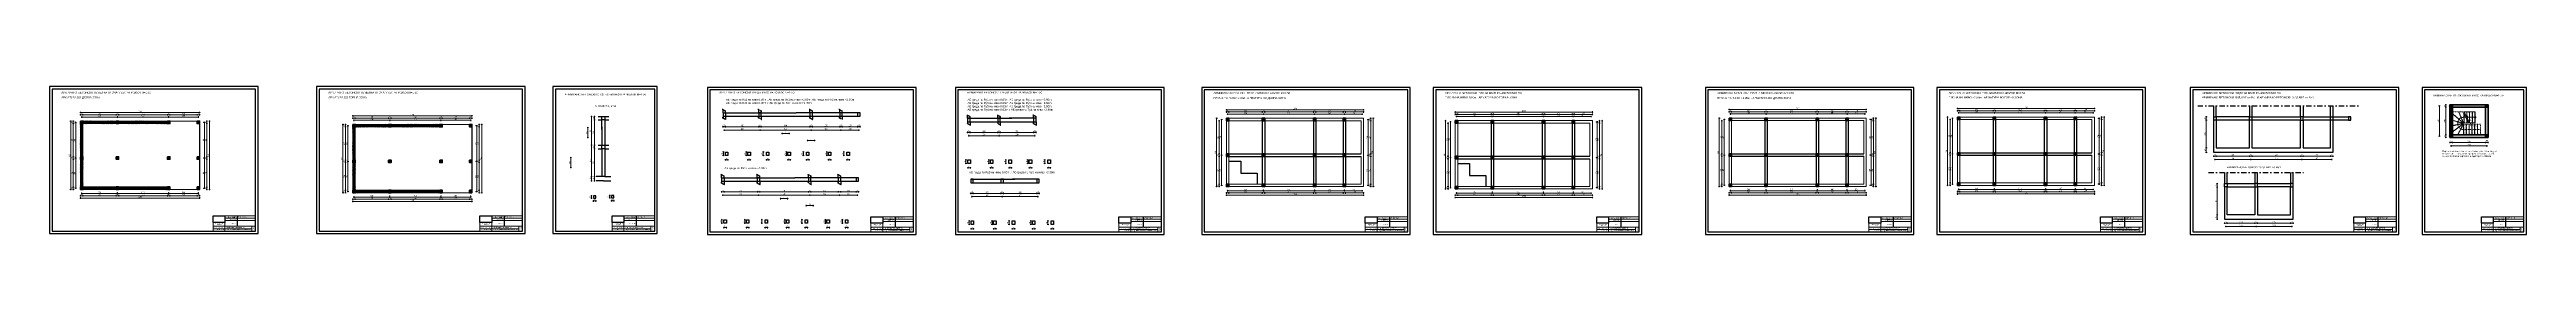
# Model space of a CAD drawing. Header units: inches. Extents: x -11900 to 13037, y 1089 to 2583.
import ezdxf

# ---------------------------------------------------------------- set-up
doc = ezdxf.new("R2010")
doc.units = ezdxf.units.IN
doc.header["$MEASUREMENT"] = 0
for name, pattern in [('- Двойно прекъснати линии', [1093.611073, 529.166651, -211.666656, 141.111112, -211.666656]), ('A4LS02', [4, 3, -1]), ('Small Dashed', [282.222222, 141.111111, -141.111111])]:
    doc.linetypes.add(name, pattern=pattern)
for name, color, linetype in [('1 _ Плочи - Основни.Structural - Bearing', 7, 'Continuous'), ('6 _ - Конструктивни оси.Dimensioning', 7, 'Continuous'), ('A4_GR', 7, 'Continuous'), ('A4_OP', 7, 'Continuous'), ('Model Unit - Zone', 7, 'Continuous'), ('PECAT', 7, 'Continuous'), ('Structural - Bearing', 7, 'Continuous'), ('Structural - Stair & Railing', 7, 'Continuous'), ('text', 1, 'Continuous')]:
    doc.layers.add(name, color=color, linetype=linetype)
doc.layers.add('KOTI', color=150, linetype='Continuous', lineweight=9)
doc.layers.add('Pecat_Pen_No__1', color=7, linetype='Continuous', lineweight=13)
doc.layers.add('New_Structural - Bearing_Pen_No__8', color=7, linetype='Continuous', lineweight=35, true_color=0xa80f02)
doc.styles.add('GENERATED_STYLE_3', font='GOTHIC.TTF')
doc.styles.add('GENERATED_STYLE_4', font='arial.ttf')
doc.styles.add('GENERATED_STYLE_5', font='arialbd.ttf')
doc.styles.add('GENERATED_STYLE_6', font='Cambria Math.ttf')
doc.styles.add('koti', font='monotxt.shx', dxfattribs={"width": 0.6, "height": 15})
doc.styles.add('MACCSWISS', font='', dxfattribs={"height": 25})
doc.styles.add('MAKTIMS', font='', dxfattribs={"height": 20})
doc.styles.get("Standard").update_dxf_attribs({"font": 'arial.ttf'})
doc.styles.get('MACCSWISS').set_extended_font_data('MAC C Swiss')
doc.styles.get('MAKTIMS').set_extended_font_data('MAC C Times')
doc.dimstyles.new('100', dxfattribs={"dimtxt": 15, "dimasz": 0.1, "dimexe": 0.18, "dimexo": 0.0625, "dimgap": 4, "dimtad": 1, "dimdec": 0, "dimzin": 12, "dimdsep": 46, "dimtxsty": 'koti', "dimblk": 'A$C321216CB', "dimcen": 0.09, "dimse1": 1, "dimse2": 1, "dimclrd": 256, "dimclrt": 256, "dimadec": 3, "dimazin": 0, "dimtfac": 1, "dimtdec": 0, "dimtix": 1, "dimtmove": 2, "dimatfit": 3, "dimldrblk": 'A$C321216CB', "dimfxl": 0.18, "dimtolj": 1, "dimtzin": 0, "dimlwd": -1, "dimarcsym": 0})
picture_1 = doc.add_image_def('image1.jpg', size_in_pixel=(1216, 687))
pattern_1 = [(45, (-1143.705, 2214.511), (-6.629126, 6.629126), []), (135, (-1143.705, 2214.511), (-6.629126, -6.629126), [])]
pattern_2 = [(45, (1598.223, 2180.777), (-6.629126, 6.629126), []), (135, (1598.223, 2180.777), (-6.629126, -6.629126), [])]
pattern_3 = [(45, (6580.225, 2270.0285), (-3.5355335, 3.5355335), []), (135, (6580.225, 2270.0285), (3.5355335, 3.5355335), [])]

# ---------------------------------------------------------------- blocks, each defined once
blk = doc.blocks.new('A$C321216CB')
for p, q in [((-54, 0), (54, 0)), ((-38, -38), (38, 38)), ((0, -75), (0, 75))]:
    blk.add_line(p, q)
blk = doc.blocks.new('*D127')
at = {"layer": 'Defpoints', "color": 0, "transparency": 16777216}
for p in [(-2626, 1646), (-2626, 1504), (-2601, 1646)]:
    blk.add_point(p, dxfattribs=at)
at = {"layer": 'KOTI', "transparency": 16777216}
blk.add_line((-2601, 1504), (-2626, 1504), dxfattribs=at)
at = {"layer": 'KOTI', "transparency": 16777216, "xscale": 0.1, "yscale": 0.1, "zscale": 0.1, "rotation": 180}
blk.add_blockref('A$C321216CB', (-2626, 1504), dxfattribs=at)
at = {"layer": 'KOTI', "transparency": 16777216, "xscale": 0.1, "yscale": 0.1, "zscale": 0.1}
blk.add_blockref('A$C321216CB', (-2601, 1504), dxfattribs=at)
at = {"layer": 'KOTI', "transparency": 16777216, "insert": (-2614, 1516), "char_height": 15, "attachment_point": 5, "style": 'koti'}
blk.add_mtext('\\A1;25', dxfattribs=at)
blk = doc.blocks.new('*D128')
at = {"layer": 'Defpoints', "color": 0, "transparency": 16777216}
for p in [(-2601, 1646), (-2321, 1646), (-2321, 1504)]:
    blk.add_point(p, dxfattribs=at)
at = {"layer": 'KOTI', "transparency": 16777216}
blk.add_line((-2601, 1504), (-2321, 1504), dxfattribs=at)
at = {"layer": 'KOTI', "transparency": 16777216, "xscale": 0.1, "yscale": 0.1, "zscale": 0.1, "rotation": 180}
blk.add_blockref('A$C321216CB', (-2601, 1504), dxfattribs=at)
at = {"layer": 'KOTI', "transparency": 16777216, "xscale": 0.1, "yscale": 0.1, "zscale": 0.1}
blk.add_blockref('A$C321216CB', (-2321, 1504), dxfattribs=at)
at = {"layer": 'KOTI', "transparency": 16777216, "insert": (-2461, 1516), "char_height": 15, "attachment_point": 5, "style": 'koti'}
blk.add_mtext('\\A1;280', dxfattribs=at)
blk = doc.blocks.new('*D129')
at = {"layer": 'Defpoints', "color": 0, "transparency": 16777216}
for p in [(-2622, 1191), (-2597, 1191), (-2597, 1146)]:
    blk.add_point(p, dxfattribs=at)
at = {"layer": 'KOTI', "transparency": 16777216}
blk.add_line((-2622, 1146), (-2597, 1146), dxfattribs=at)
at = {"layer": 'KOTI', "transparency": 16777216, "xscale": 0.1, "yscale": 0.1, "zscale": 0.1, "rotation": 180}
blk.add_blockref('A$C321216CB', (-2622, 1146), dxfattribs=at)
at = {"layer": 'KOTI', "transparency": 16777216, "xscale": 0.1, "yscale": 0.1, "zscale": 0.1}
blk.add_blockref('A$C321216CB', (-2597, 1146), dxfattribs=at)
at = {"layer": 'KOTI', "transparency": 16777216, "insert": (-2609, 1158), "char_height": 15, "attachment_point": 5, "style": 'koti'}
blk.add_mtext('\\A1;25', dxfattribs=at)
blk = doc.blocks.new('*D130')
at = {"layer": 'Defpoints', "color": 0, "transparency": 16777216}
for p in [(-2642, 1226), (-2622, 1226), (-2622, 1191)]:
    blk.add_point(p, dxfattribs=at)
at = {"layer": 'KOTI', "transparency": 16777216}
blk.add_line((-2642, 1191), (-2642, 1226), dxfattribs=at)
at = {"layer": 'KOTI', "transparency": 16777216, "xscale": 0.1, "yscale": 0.1, "zscale": 0.1}
for p, rotation in [((-2642, 1226), 90), ((-2642, 1191), 270)]:
    blk.add_blockref('A$C321216CB', p, dxfattribs=dict(at, rotation=rotation))
at = {"layer": 'KOTI', "transparency": 16777216, "insert": (-2654, 1208), "char_height": 15, "attachment_point": 5, "rotation": 90, "style": 'koti'}
blk.add_mtext('\\A1;35', dxfattribs=at)
blk = doc.blocks.new('*D131')
at = {"layer": 'Defpoints', "color": 0, "transparency": 16777216}
for p in [(-2614, 1504), (-2309, 1504), (-2309, 1471)]:
    blk.add_point(p, dxfattribs=at)
at = {"layer": 'KOTI', "transparency": 16777216}
blk.add_line((-2613, 1471), (-2309, 1471), dxfattribs=at)
at = {"layer": 'KOTI', "transparency": 16777216, "xscale": 0.1, "yscale": 0.1, "zscale": 0.1, "rotation": 180}
blk.add_blockref('A$C321216CB', (-2614, 1471), dxfattribs=at)
at = {"layer": 'KOTI', "transparency": 16777216, "xscale": 0.1, "yscale": 0.1, "zscale": 0.1}
blk.add_blockref('A$C321216CB', (-2309, 1471), dxfattribs=at)
at = {"layer": 'KOTI', "transparency": 16777216, "insert": (-2461, 1482), "char_height": 15, "attachment_point": 5, "style": 'koti'}
blk.add_mtext('\\A1;305', dxfattribs=at)
blk = doc.blocks.new('*D132')
at = {"layer": 'Defpoints', "color": 0, "transparency": 16777216}
for p in [(-2396, 1191), (-2371, 1191), (-2371, 1146)]:
    blk.add_point(p, dxfattribs=at)
at = {"layer": 'KOTI', "transparency": 16777216}
blk.add_line((-2396, 1146), (-2371, 1146), dxfattribs=at)
at = {"layer": 'KOTI', "transparency": 16777216, "xscale": 0.1, "yscale": 0.1, "zscale": 0.1, "rotation": 180}
blk.add_blockref('A$C321216CB', (-2396, 1146), dxfattribs=at)
at = {"layer": 'KOTI', "transparency": 16777216, "xscale": 0.1, "yscale": 0.1, "zscale": 0.1}
blk.add_blockref('A$C321216CB', (-2371, 1146), dxfattribs=at)
at = {"layer": 'KOTI', "transparency": 16777216, "insert": (-2383, 1158), "char_height": 15, "attachment_point": 5, "style": 'koti'}
blk.add_mtext('\\A1;25', dxfattribs=at)
blk = doc.blocks.new('*D133')
at = {"layer": 'Defpoints', "color": 0, "transparency": 16777216}
for p in [(-2411, 1226), (-2396, 1226), (-2396, 1191)]:
    blk.add_point(p, dxfattribs=at)
at = {"layer": 'KOTI', "transparency": 16777216}
blk.add_line((-2411, 1191), (-2411, 1226), dxfattribs=at)
at = {"layer": 'KOTI', "transparency": 16777216, "xscale": 0.1, "yscale": 0.1, "zscale": 0.1}
for p, rotation in [((-2411, 1226), 90), ((-2411, 1191), 270)]:
    blk.add_blockref('A$C321216CB', p, dxfattribs=dict(at, rotation=rotation))
at = {"layer": 'KOTI', "transparency": 16777216, "insert": (-2423, 1208), "char_height": 15, "attachment_point": 5, "rotation": 90, "style": 'koti'}
blk.add_mtext('\\A1;35', dxfattribs=at)
blk = doc.blocks.new('*D134')
at = {"layer": 'Defpoints', "color": 0, "transparency": 16777216}
for p in [(-2208, 1191), (-2183, 1191), (-2183, 1146)]:
    blk.add_point(p, dxfattribs=at)
at = {"layer": 'KOTI', "transparency": 16777216}
blk.add_line((-2208, 1146), (-2184, 1146), dxfattribs=at)
at = {"layer": 'KOTI', "transparency": 16777216, "xscale": 0.1, "yscale": 0.1, "zscale": 0.1, "rotation": 180}
blk.add_blockref('A$C321216CB', (-2208, 1146), dxfattribs=at)
at = {"layer": 'KOTI', "transparency": 16777216, "xscale": 0.1, "yscale": 0.1, "zscale": 0.1}
blk.add_blockref('A$C321216CB', (-2183, 1146), dxfattribs=at)
at = {"layer": 'KOTI', "transparency": 16777216, "insert": (-2196, 1158), "char_height": 15, "attachment_point": 5, "style": 'koti'}
blk.add_mtext('\\A1;25', dxfattribs=at)
blk = doc.blocks.new('*D135')
at = {"layer": 'Defpoints', "color": 0, "transparency": 16777216}
for p in [(-2240, 1226), (-2208, 1226), (-2208, 1191)]:
    blk.add_point(p, dxfattribs=at)
at = {"layer": 'KOTI', "transparency": 16777216}
blk.add_line((-2240, 1191), (-2240, 1226), dxfattribs=at)
at = {"layer": 'KOTI', "transparency": 16777216, "xscale": 0.1, "yscale": 0.1, "zscale": 0.1}
for p, rotation in [((-2240, 1226), 90), ((-2240, 1191), 270)]:
    blk.add_blockref('A$C321216CB', p, dxfattribs=dict(at, rotation=rotation))
at = {"layer": 'KOTI', "transparency": 16777216, "insert": (-2252, 1208), "char_height": 15, "attachment_point": 5, "rotation": 90, "style": 'koti'}
blk.add_mtext('\\A1;35', dxfattribs=at)
blk = doc.blocks.new('*D136')
at = {"layer": 'Defpoints', "color": 0, "transparency": 16777216}
for p in [(-1961, 1646), (-1936, 1646), (-1936, 1504)]:
    blk.add_point(p, dxfattribs=at)
at = {"layer": 'KOTI', "transparency": 16777216}
blk.add_line((-1961, 1504), (-1936, 1504), dxfattribs=at)
at = {"layer": 'KOTI', "transparency": 16777216, "xscale": 0.1, "yscale": 0.1, "zscale": 0.1, "rotation": 180}
blk.add_blockref('A$C321216CB', (-1961, 1504), dxfattribs=at)
at = {"layer": 'KOTI', "transparency": 16777216, "xscale": 0.1, "yscale": 0.1, "zscale": 0.1}
blk.add_blockref('A$C321216CB', (-1936, 1504), dxfattribs=at)
at = {"layer": 'KOTI', "transparency": 16777216, "insert": (-1949, 1516), "char_height": 15, "attachment_point": 5, "style": 'koti'}
blk.add_mtext('\\A1;25', dxfattribs=at)
blk = doc.blocks.new('*D137')
at = {"layer": 'Defpoints', "color": 0, "transparency": 16777216}
for p in [(-2321, 1646), (-2296, 1611), (-2296, 1504)]:
    blk.add_point(p, dxfattribs=at)
at = {"layer": 'KOTI', "transparency": 16777216}
blk.add_line((-2321, 1504), (-2296, 1504), dxfattribs=at)
at = {"layer": 'KOTI', "transparency": 16777216, "xscale": 0.1, "yscale": 0.1, "zscale": 0.1, "rotation": 180}
blk.add_blockref('A$C321216CB', (-2321, 1504), dxfattribs=at)
at = {"layer": 'KOTI', "transparency": 16777216, "xscale": 0.1, "yscale": 0.1, "zscale": 0.1}
blk.add_blockref('A$C321216CB', (-2296, 1504), dxfattribs=at)
at = {"layer": 'KOTI', "transparency": 16777216, "insert": (-2309, 1516), "char_height": 15, "attachment_point": 5, "style": 'koti'}
blk.add_mtext('\\A1;25', dxfattribs=at)
blk = doc.blocks.new('*D138')
at = {"layer": 'Defpoints', "color": 0, "transparency": 16777216}
for p in [(-2296, 1611), (-1961, 1611), (-1961, 1504)]:
    blk.add_point(p, dxfattribs=at)
at = {"layer": 'KOTI', "transparency": 16777216}
blk.add_line((-2296, 1504), (-1961, 1504), dxfattribs=at)
at = {"layer": 'KOTI', "transparency": 16777216, "xscale": 0.1, "yscale": 0.1, "zscale": 0.1, "rotation": 180}
blk.add_blockref('A$C321216CB', (-2296, 1504), dxfattribs=at)
at = {"layer": 'KOTI', "transparency": 16777216, "xscale": 0.1, "yscale": 0.1, "zscale": 0.1}
blk.add_blockref('A$C321216CB', (-1961, 1504), dxfattribs=at)
at = {"layer": 'KOTI', "transparency": 16777216, "insert": (-2129, 1516), "char_height": 15, "attachment_point": 5, "style": 'koti'}
blk.add_mtext('\\A1;335', dxfattribs=at)
blk = doc.blocks.new('*D139')
at = {"layer": 'Defpoints', "color": 0, "transparency": 16777216}
for p in [(-1961, 1611), (-1936, 1611), (-1936, 1504)]:
    blk.add_point(p, dxfattribs=at)
at = {"layer": 'KOTI', "transparency": 16777216}
blk.add_line((-1961, 1504), (-1936, 1504), dxfattribs=at)
at = {"layer": 'KOTI', "transparency": 16777216, "xscale": 0.1, "yscale": 0.1, "zscale": 0.1, "rotation": 180}
blk.add_blockref('A$C321216CB', (-1961, 1504), dxfattribs=at)
at = {"layer": 'KOTI', "transparency": 16777216, "xscale": 0.1, "yscale": 0.1, "zscale": 0.1}
blk.add_blockref('A$C321216CB', (-1936, 1504), dxfattribs=at)
at = {"layer": 'KOTI', "transparency": 16777216, "insert": (-1949, 1516), "char_height": 15, "attachment_point": 5, "style": 'koti'}
blk.add_mtext('\\A1;25', dxfattribs=at)
blk = doc.blocks.new('*D140')
at = {"layer": 'Defpoints', "color": 0, "transparency": 16777216}
for p in [(-2309, 1504), (-1949, 1504), (-1949, 1471)]:
    blk.add_point(p, dxfattribs=at)
at = {"layer": 'KOTI', "transparency": 16777216}
blk.add_line((-2308, 1471), (-1949, 1471), dxfattribs=at)
at = {"layer": 'KOTI', "transparency": 16777216, "xscale": 0.1, "yscale": 0.1, "zscale": 0.1, "rotation": 180}
blk.add_blockref('A$C321216CB', (-2309, 1471), dxfattribs=at)
at = {"layer": 'KOTI', "transparency": 16777216, "xscale": 0.1, "yscale": 0.1, "zscale": 0.1}
blk.add_blockref('A$C321216CB', (-1949, 1471), dxfattribs=at)
at = {"layer": 'KOTI', "transparency": 16777216, "insert": (-2129, 1482), "char_height": 15, "attachment_point": 5, "style": 'koti'}
blk.add_mtext('\\A1;360', dxfattribs=at)
blk = doc.blocks.new('*D141')
at = {"layer": 'Defpoints', "color": 0, "transparency": 16777216}
for p in [(-2004, 1191), (-1979, 1191), (-1979, 1146)]:
    blk.add_point(p, dxfattribs=at)
at = {"layer": 'KOTI', "transparency": 16777216}
blk.add_line((-2004, 1146), (-1979, 1146), dxfattribs=at)
at = {"layer": 'KOTI', "transparency": 16777216, "xscale": 0.1, "yscale": 0.1, "zscale": 0.1, "rotation": 180}
blk.add_blockref('A$C321216CB', (-2004, 1146), dxfattribs=at)
at = {"layer": 'KOTI', "transparency": 16777216, "xscale": 0.1, "yscale": 0.1, "zscale": 0.1}
blk.add_blockref('A$C321216CB', (-1979, 1146), dxfattribs=at)
at = {"layer": 'KOTI', "transparency": 16777216, "insert": (-1991, 1158), "char_height": 15, "attachment_point": 5, "style": 'koti'}
blk.add_mtext('\\A1;25', dxfattribs=at)
blk = doc.blocks.new('*D142')
at = {"layer": 'Defpoints', "color": 0, "transparency": 16777216}
for p in [(-2020, 1226), (-2004, 1226), (-2004, 1191)]:
    blk.add_point(p, dxfattribs=at)
at = {"layer": 'KOTI', "transparency": 16777216}
blk.add_line((-2020, 1191), (-2020, 1226), dxfattribs=at)
at = {"layer": 'KOTI', "transparency": 16777216, "xscale": 0.1, "yscale": 0.1, "zscale": 0.1}
for p, rotation in [((-2020, 1226), 90), ((-2020, 1191), 270)]:
    blk.add_blockref('A$C321216CB', p, dxfattribs=dict(at, rotation=rotation))
at = {"layer": 'KOTI', "transparency": 16777216, "insert": (-2031, 1208), "char_height": 15, "attachment_point": 5, "rotation": 90, "style": 'koti'}
blk.add_mtext('\\A1;35', dxfattribs=at)
blk = doc.blocks.new('*D143')
at = {"layer": 'Defpoints', "color": 0, "transparency": 16777216}
for p in [(-1817, 1191), (-1792, 1191), (-1792, 1146)]:
    blk.add_point(p, dxfattribs=at)
at = {"layer": 'KOTI', "transparency": 16777216}
blk.add_line((-1817, 1146), (-1792, 1146), dxfattribs=at)
at = {"layer": 'KOTI', "transparency": 16777216, "xscale": 0.1, "yscale": 0.1, "zscale": 0.1, "rotation": 180}
blk.add_blockref('A$C321216CB', (-1817, 1146), dxfattribs=at)
at = {"layer": 'KOTI', "transparency": 16777216, "xscale": 0.1, "yscale": 0.1, "zscale": 0.1}
blk.add_blockref('A$C321216CB', (-1792, 1146), dxfattribs=at)
at = {"layer": 'KOTI', "transparency": 16777216, "insert": (-1804, 1158), "char_height": 15, "attachment_point": 5, "style": 'koti'}
blk.add_mtext('\\A1;25', dxfattribs=at)
blk = doc.blocks.new('*D144')
at = {"layer": 'Defpoints', "color": 0, "transparency": 16777216}
for p in [(-1848, 1226), (-1817, 1226), (-1817, 1191)]:
    blk.add_point(p, dxfattribs=at)
at = {"layer": 'KOTI', "transparency": 16777216}
blk.add_line((-1848, 1191), (-1848, 1226), dxfattribs=at)
at = {"layer": 'KOTI', "transparency": 16777216, "xscale": 0.1, "yscale": 0.1, "zscale": 0.1}
for p, rotation in [((-1848, 1226), 90), ((-1848, 1191), 270)]:
    blk.add_blockref('A$C321216CB', p, dxfattribs=dict(at, rotation=rotation))
at = {"layer": 'KOTI', "transparency": 16777216, "insert": (-1860, 1208), "char_height": 15, "attachment_point": 5, "rotation": 90, "style": 'koti'}
blk.add_mtext('\\A1;35', dxfattribs=at)
blk = doc.blocks.new('*D162')
at = {"layer": 'Defpoints', "color": 0, "transparency": 16777216}
for p in [(-6444, 1990), (-6376, 1990), (-6338, 1675)]:
    blk.add_point(p, dxfattribs=at)
at = {"layer": 'KOTI', "transparency": 16777216}
blk.add_line((-6444, 1675), (-6444, 1990), dxfattribs=at)
at = {"layer": 'KOTI', "transparency": 16777216, "xscale": 0.1, "yscale": 0.1, "zscale": 0.1}
for p, rotation in [((-6444, 1990), 90), ((-6444, 1675), 270)]:
    blk.add_blockref('A$C321216CB', p, dxfattribs=dict(at, rotation=rotation))
at = {"layer": 'KOTI', "transparency": 16777216, "insert": (-6456, 1833), "char_height": 15, "attachment_point": 5, "rotation": 90, "style": 'koti'}
blk.add_mtext('\\A1;315', dxfattribs=at)
blk = doc.blocks.new('*D163')
at = {"layer": 'Defpoints', "color": 0, "transparency": 16777216}
for p in [(-6444, 2280), (-6376, 2280), (-6376, 1990)]:
    blk.add_point(p, dxfattribs=at)
at = {"layer": 'KOTI', "transparency": 16777216}
blk.add_line((-6444, 1990), (-6444, 2280), dxfattribs=at)
at = {"layer": 'KOTI', "transparency": 16777216, "xscale": 0.1, "yscale": 0.1, "zscale": 0.1}
for p, rotation in [((-6444, 2280), 90), ((-6444, 1990), 270)]:
    blk.add_blockref('A$C321216CB', p, dxfattribs=dict(at, rotation=rotation))
at = {"layer": 'KOTI', "transparency": 16777216, "insert": (-6456, 2135), "char_height": 15, "attachment_point": 5, "rotation": 90, "style": 'koti'}
blk.add_mtext('\\A1;290', dxfattribs=at)
blk = doc.blocks.new('*D164')
at = {"layer": 'Defpoints', "color": 0, "transparency": 16777216}
for p in [(-6444, 1630), (-6398, 1675), (-6398, 1630)]:
    blk.add_point(p, dxfattribs=at)
at = {"layer": 'KOTI', "transparency": 16777216}
blk.add_line((-6444, 1675), (-6444, 1630), dxfattribs=at)
at = {"layer": 'KOTI', "transparency": 16777216, "xscale": 0.1, "yscale": 0.1, "zscale": 0.1}
for p, rotation in [((-6444, 1675), 90), ((-6444, 1630), 270)]:
    blk.add_blockref('A$C321216CB', p, dxfattribs=dict(at, rotation=rotation))
at = {"layer": 'KOTI', "transparency": 16777216, "insert": (-6456, 1653), "char_height": 15, "attachment_point": 5, "rotation": 90, "style": 'koti'}
blk.add_mtext('\\A1;45', dxfattribs=at)
blk = doc.blocks.new('*D165')
at = {"layer": 'Defpoints', "color": 0, "transparency": 16777216}
for p in [(-6414, 1675), (-6398, 1675), (-6398, 1630)]:
    blk.add_point(p, dxfattribs=at)
at = {"layer": 'KOTI', "transparency": 16777216}
blk.add_line((-6414, 1630), (-6414, 1675), dxfattribs=at)
at = {"layer": 'KOTI', "transparency": 16777216, "xscale": 0.1, "yscale": 0.1, "zscale": 0.1}
for p, rotation in [((-6414, 1675), 90), ((-6414, 1630), 270)]:
    blk.add_blockref('A$C321216CB', p, dxfattribs=dict(at, rotation=rotation))
at = {"layer": 'KOTI', "transparency": 16777216, "insert": (-6426, 1653), "char_height": 15, "attachment_point": 5, "rotation": 90, "style": 'koti'}
blk.add_mtext('\\A1;45', dxfattribs=at)
blk = doc.blocks.new('*D174')
at = {"layer": 'Defpoints', "color": 0, "transparency": 16777216}
for p in [(-6414, 1955), (-6338, 1955), (-6338, 1675)]:
    blk.add_point(p, dxfattribs=at)
at = {"layer": 'KOTI', "transparency": 16777216}
blk.add_line((-6414, 1675), (-6414, 1955), dxfattribs=at)
at = {"layer": 'KOTI', "transparency": 16777216, "xscale": 0.1, "yscale": 0.1, "zscale": 0.1}
for p, rotation in [((-6414, 1955), 90), ((-6414, 1675), 270)]:
    blk.add_blockref('A$C321216CB', p, dxfattribs=dict(at, rotation=rotation))
at = {"layer": 'KOTI', "transparency": 16777216, "insert": (-6426, 1815), "char_height": 15, "attachment_point": 5, "rotation": 90, "style": 'koti'}
blk.add_mtext('\\A1;280', dxfattribs=at)
blk = doc.blocks.new('*D175')
at = {"layer": 'Defpoints', "color": 0, "transparency": 16777216}
for p in [(-6414, 1990), (-6338, 1990), (-6338, 1955)]:
    blk.add_point(p, dxfattribs=at)
at = {"layer": 'KOTI', "transparency": 16777216}
blk.add_line((-6414, 1955), (-6414, 1990), dxfattribs=at)
at = {"layer": 'KOTI', "transparency": 16777216, "xscale": 0.1, "yscale": 0.1, "zscale": 0.1}
for p, rotation in [((-6414, 1990), 90), ((-6414, 1955), 270)]:
    blk.add_blockref('A$C321216CB', p, dxfattribs=dict(at, rotation=rotation))
at = {"layer": 'KOTI', "transparency": 16777216, "insert": (-6426, 1973), "char_height": 15, "attachment_point": 5, "rotation": 90, "style": 'koti'}
blk.add_mtext('\\A1;35', dxfattribs=at)
blk = doc.blocks.new('*D176')
at = {"layer": 'Defpoints', "color": 0, "transparency": 16777216}
for p in [(-6414, 2245), (-6338, 2245), (-6338, 1990)]:
    blk.add_point(p, dxfattribs=at)
at = {"layer": 'KOTI', "transparency": 16777216}
blk.add_line((-6414, 1990), (-6414, 2245), dxfattribs=at)
at = {"layer": 'KOTI', "transparency": 16777216, "xscale": 0.1, "yscale": 0.1, "zscale": 0.1}
for p, rotation in [((-6414, 2245), 90), ((-6414, 1990), 270)]:
    blk.add_blockref('A$C321216CB', p, dxfattribs=dict(at, rotation=rotation))
at = {"layer": 'KOTI', "transparency": 16777216, "insert": (-6426, 2118), "char_height": 15, "attachment_point": 5, "rotation": 90, "style": 'koti'}
blk.add_mtext('\\A1;255', dxfattribs=at)
blk = doc.blocks.new('*D177')
at = {"layer": 'Defpoints', "color": 0, "transparency": 16777216}
for p in [(-6414, 2280), (-6338, 2280), (-6338, 2245)]:
    blk.add_point(p, dxfattribs=at)
at = {"layer": 'KOTI', "transparency": 16777216}
blk.add_line((-6414, 2245), (-6414, 2280), dxfattribs=at)
at = {"layer": 'KOTI', "transparency": 16777216, "xscale": 0.1, "yscale": 0.1, "zscale": 0.1}
for p, rotation in [((-6414, 2280), 90), ((-6414, 2245), 270)]:
    blk.add_blockref('A$C321216CB', p, dxfattribs=dict(at, rotation=rotation))
at = {"layer": 'KOTI', "transparency": 16777216, "insert": (-6426, 2263), "char_height": 15, "attachment_point": 5, "rotation": 90, "style": 'koti'}
blk.add_mtext('\\A1;35', dxfattribs=at)
blk = doc.blocks.new('*D166')
at = {"layer": 'Defpoints', "color": 0, "transparency": 16777216}
for p in [(-6425, 1455), (-6400, 1455), (-6400, 1427)]:
    blk.add_point(p, dxfattribs=at)
at = {"layer": 'KOTI', "transparency": 16777216}
blk.add_line((-6425, 1427), (-6400, 1427), dxfattribs=at)
at = {"layer": 'KOTI', "transparency": 16777216, "xscale": 0.1, "yscale": 0.1, "zscale": 0.1, "rotation": 180}
blk.add_blockref('A$C321216CB', (-6425, 1427), dxfattribs=at)
at = {"layer": 'KOTI', "transparency": 16777216, "xscale": 0.1, "yscale": 0.1, "zscale": 0.1}
blk.add_blockref('A$C321216CB', (-6400, 1427), dxfattribs=at)
at = {"layer": 'KOTI', "transparency": 16777216, "insert": (-6413, 1438), "char_height": 15, "attachment_point": 5, "style": 'koti'}
blk.add_mtext('\\A1;25', dxfattribs=at)
blk = doc.blocks.new('*D167')
at = {"layer": 'Defpoints', "color": 0, "transparency": 16777216}
for p in [(-6443, 1480), (-6425, 1480), (-6425, 1455)]:
    blk.add_point(p, dxfattribs=at)
at = {"layer": 'KOTI', "transparency": 16777216}
blk.add_line((-6443, 1456), (-6443, 1480), dxfattribs=at)
at = {"layer": 'KOTI', "transparency": 16777216, "xscale": 0.1, "yscale": 0.1, "zscale": 0.1}
for p, rotation in [((-6443, 1480), 90), ((-6443, 1455), 270)]:
    blk.add_blockref('A$C321216CB', p, dxfattribs=dict(at, rotation=rotation))
at = {"layer": 'KOTI', "transparency": 16777216, "insert": (-6454, 1468), "char_height": 15, "attachment_point": 5, "rotation": 90, "style": 'koti'}
blk.add_mtext('\\A1;25', dxfattribs=at)
blk = doc.blocks.new('*D168')
at = {"layer": 'Defpoints', "color": 0, "transparency": 16777216}
for p in [(-6531, 2168), (-6508, 2068), (-6480, 2168)]:
    blk.add_point(p, dxfattribs=at)
at = {"layer": 'KOTI', "transparency": 16777216}
blk.add_line((-6480, 2068), (-6480, 2168), dxfattribs=at)
at = {"layer": 'KOTI', "transparency": 16777216, "xscale": 0.1, "yscale": 0.1, "zscale": 0.1}
for p, rotation in [((-6480, 2168), 90), ((-6480, 2068), 270)]:
    blk.add_blockref('A$C321216CB', p, dxfattribs=dict(at, rotation=rotation))
at = {"layer": 'KOTI', "transparency": 16777216, "insert": (-6492, 2118), "char_height": 15, "attachment_point": 5, "rotation": 90, "style": 'koti'}
blk.add_mtext('\\A1;100', dxfattribs=at)
blk = doc.blocks.new('*D169')
at = {"layer": 'Defpoints', "color": 0, "transparency": 16777216}
for p in [(-6651, 1865), (-6620, 1865), (-6588, 1765)]:
    blk.add_point(p, dxfattribs=at)
at = {"layer": 'KOTI', "transparency": 16777216}
blk.add_line((-6651, 1765), (-6651, 1865), dxfattribs=at)
at = {"layer": 'KOTI', "transparency": 16777216, "xscale": 0.1, "yscale": 0.1, "zscale": 0.1}
for p, rotation in [((-6651, 1865), 90), ((-6651, 1765), 270)]:
    blk.add_blockref('A$C321216CB', p, dxfattribs=dict(at, rotation=rotation))
at = {"layer": 'KOTI', "transparency": 16777216, "insert": (-6662, 1815), "char_height": 15, "attachment_point": 5, "rotation": 90, "style": 'koti'}
blk.add_mtext('\\A1;100', dxfattribs=at)
blk = doc.blocks.new('*D170')
at = {"layer": 'Defpoints', "color": 0, "transparency": 16777216}
for p in [(-6243, 1459), (-6218, 1459), (-6218, 1430)]:
    blk.add_point(p, dxfattribs=at)
at = {"layer": 'KOTI', "transparency": 16777216}
blk.add_line((-6243, 1430), (-6218, 1430), dxfattribs=at)
at = {"layer": 'KOTI', "transparency": 16777216, "xscale": 0.1, "yscale": 0.1, "zscale": 0.1, "rotation": 180}
blk.add_blockref('A$C321216CB', (-6243, 1430), dxfattribs=at)
at = {"layer": 'KOTI', "transparency": 16777216, "xscale": 0.1, "yscale": 0.1, "zscale": 0.1}
blk.add_blockref('A$C321216CB', (-6218, 1430), dxfattribs=at)
at = {"layer": 'KOTI', "transparency": 16777216, "insert": (-6230, 1441), "char_height": 15, "attachment_point": 5, "style": 'koti'}
blk.add_mtext('\\A1;25', dxfattribs=at)
blk = doc.blocks.new('*D171')
at = {"layer": 'Defpoints', "color": 0, "transparency": 16777216}
for p in [(-6260, 1484), (-6243, 1484), (-6243, 1459)]:
    blk.add_point(p, dxfattribs=at)
at = {"layer": 'KOTI', "transparency": 16777216}
blk.add_line((-6260, 1459), (-6260, 1483), dxfattribs=at)
at = {"layer": 'KOTI', "transparency": 16777216, "xscale": 0.1, "yscale": 0.1, "zscale": 0.1}
for p, rotation in [((-6260, 1484), 90), ((-6260, 1459), 270)]:
    blk.add_blockref('A$C321216CB', p, dxfattribs=dict(at, rotation=rotation))
at = {"layer": 'KOTI', "transparency": 16777216, "insert": (-6272, 1471), "char_height": 15, "attachment_point": 5, "rotation": 90, "style": 'koti'}
blk.add_mtext('\\A1;25', dxfattribs=at)
blk = doc.blocks.new('*D245')
at = {"layer": 'Defpoints', "color": 0, "transparency": 16777216}
for p in [(-124, 2249), (-124, 1889), (-100, 1889)]:
    blk.add_point(p, dxfattribs=at)
at = {"layer": 'KOTI', "transparency": 16777216}
blk.add_line((-100, 2249), (-100, 1889), dxfattribs=at)
at = {"layer": 'KOTI', "transparency": 16777216, "xscale": 0.1, "yscale": 0.1, "zscale": 0.1}
for p, rotation in [((-100, 2249), 90), ((-100, 1889), 270)]:
    blk.add_blockref('A$C321216CB', p, dxfattribs=dict(at, rotation=rotation))
at = {"layer": 'KOTI', "transparency": 16777216, "insert": (-111, 2069), "char_height": 15, "attachment_point": 5, "rotation": 90, "style": 'koti'}
blk.add_mtext('\\A1;360', dxfattribs=at)
blk = doc.blocks.new('*D246')
at = {"layer": 'Defpoints', "color": 0, "transparency": 16777216}
for p in [(-51, 2237), (-124, 1902), (-51, 1902)]:
    blk.add_point(p, dxfattribs=at)
at = {"layer": 'KOTI', "transparency": 16777216}
blk.add_line((-124, 2237), (-124, 1902), dxfattribs=at)
at = {"layer": 'KOTI', "transparency": 16777216, "xscale": 0.1, "yscale": 0.1, "zscale": 0.1}
for p, rotation in [((-124, 2237), 90), ((-124, 1902), 270)]:
    blk.add_blockref('A$C321216CB', p, dxfattribs=dict(at, rotation=rotation))
at = {"layer": 'KOTI', "transparency": 16777216, "insert": (-135, 2069), "char_height": 15, "attachment_point": 5, "rotation": 90, "style": 'koti'}
blk.add_mtext('\\A1;335', dxfattribs=at)
blk = doc.blocks.new('*D247')
at = {"layer": 'Defpoints', "color": 0, "transparency": 16777216}
for p in [(-124, 1877), (-51, 1902), (-51, 1877)]:
    blk.add_point(p, dxfattribs=at)
at = {"layer": 'KOTI', "transparency": 16777216}
blk.add_line((-124, 1902), (-124, 1877), dxfattribs=at)
at = {"layer": 'KOTI', "transparency": 16777216, "xscale": 0.1, "yscale": 0.1, "zscale": 0.1}
for p, rotation in [((-124, 1902), 90), ((-124, 1877), 270)]:
    blk.add_blockref('A$C321216CB', p, dxfattribs=dict(at, rotation=rotation))
at = {"layer": 'KOTI', "transparency": 16777216, "insert": (-135, 1889), "char_height": 15, "attachment_point": 5, "rotation": 90, "style": 'koti'}
blk.add_mtext('\\A1;25', dxfattribs=at)
blk = doc.blocks.new('*D248')
at = {"layer": 'Defpoints', "color": 0, "transparency": 16777216}
for p in [(-51, 1877), (-124, 1597), (-51, 1597)]:
    blk.add_point(p, dxfattribs=at)
at = {"layer": 'KOTI', "transparency": 16777216}
blk.add_line((-124, 1877), (-124, 1597), dxfattribs=at)
at = {"layer": 'KOTI', "transparency": 16777216, "xscale": 0.1, "yscale": 0.1, "zscale": 0.1}
for p, rotation in [((-124, 1877), 90), ((-124, 1597), 270)]:
    blk.add_blockref('A$C321216CB', p, dxfattribs=dict(at, rotation=rotation))
at = {"layer": 'KOTI', "transparency": 16777216, "insert": (-135, 1737), "char_height": 15, "attachment_point": 5, "rotation": 90, "style": 'koti'}
blk.add_mtext('\\A1;280', dxfattribs=at)
blk = doc.blocks.new('*D249')
at = {"layer": 'Defpoints', "color": 0, "transparency": 16777216}
for p in [(-124, 1572), (-51, 1597), (-51, 1572)]:
    blk.add_point(p, dxfattribs=at)
at = {"layer": 'KOTI', "transparency": 16777216}
blk.add_line((-124, 1597), (-124, 1572), dxfattribs=at)
at = {"layer": 'KOTI', "transparency": 16777216, "xscale": 0.1, "yscale": 0.1, "zscale": 0.1}
for p, rotation in [((-124, 1597), 90), ((-124, 1572), 270)]:
    blk.add_blockref('A$C321216CB', p, dxfattribs=dict(at, rotation=rotation))
at = {"layer": 'KOTI', "transparency": 16777216, "insert": (-135, 1584), "char_height": 15, "attachment_point": 5, "rotation": 90, "style": 'koti'}
blk.add_mtext('\\A1;25', dxfattribs=at)
blk = doc.blocks.new('*D250')
at = {"layer": 'Defpoints', "color": 0, "transparency": 16777216}
for p in [(-51, 2262), (-150, 1572), (-51, 1572)]:
    blk.add_point(p, dxfattribs=at)
at = {"layer": 'KOTI', "transparency": 16777216}
blk.add_line((-150, 2262), (-150, 1572), dxfattribs=at)
at = {"layer": 'KOTI', "transparency": 16777216, "xscale": 0.1, "yscale": 0.1, "zscale": 0.1}
for p, rotation in [((-150, 2262), 90), ((-150, 1572), 270)]:
    blk.add_blockref('A$C321216CB', p, dxfattribs=dict(at, rotation=rotation))
at = {"layer": 'KOTI', "transparency": 16777216, "insert": (-161, 1917), "char_height": 15, "attachment_point": 5, "rotation": 90, "style": 'koti'}
blk.add_mtext('\\A1;690', dxfattribs=at)
blk = doc.blocks.new('*D251')
at = {"layer": 'Defpoints', "color": 0, "transparency": 16777216}
for p in [(-39, 2282), (321, 2304), (321, 2282)]:
    blk.add_point(p, dxfattribs=at)
at = {"layer": 'KOTI', "transparency": 16777216}
blk.add_line((-39, 2304), (321, 2304), dxfattribs=at)
at = {"layer": 'KOTI', "transparency": 16777216, "xscale": 0.1, "yscale": 0.1, "zscale": 0.1, "rotation": 180}
blk.add_blockref('A$C321216CB', (-39, 2304), dxfattribs=at)
at = {"layer": 'KOTI', "transparency": 16777216, "xscale": 0.1, "yscale": 0.1, "zscale": 0.1}
blk.add_blockref('A$C321216CB', (321, 2304), dxfattribs=at)
at = {"layer": 'KOTI', "transparency": 16777216, "insert": (141, 2315), "char_height": 15, "attachment_point": 5, "style": 'koti'}
blk.add_mtext('\\A1;360', dxfattribs=at)
blk = doc.blocks.new('*D252')
at = {"layer": 'Defpoints', "color": 0, "transparency": 16777216}
for p in [(321, 2282), (836, 2304), (836, 2282)]:
    blk.add_point(p, dxfattribs=at)
at = {"layer": 'KOTI', "transparency": 16777216}
blk.add_line((321, 2304), (836, 2304), dxfattribs=at)
at = {"layer": 'KOTI', "transparency": 16777216, "xscale": 0.1, "yscale": 0.1, "zscale": 0.1, "rotation": 180}
blk.add_blockref('A$C321216CB', (321, 2304), dxfattribs=at)
at = {"layer": 'KOTI', "transparency": 16777216, "xscale": 0.1, "yscale": 0.1, "zscale": 0.1}
blk.add_blockref('A$C321216CB', (836, 2304), dxfattribs=at)
at = {"layer": 'KOTI', "transparency": 16777216, "insert": (579, 2315), "char_height": 15, "attachment_point": 5, "style": 'koti'}
blk.add_mtext('\\A1;515', dxfattribs=at)
blk = doc.blocks.new('*D253')
at = {"layer": 'Defpoints', "color": 0, "transparency": 16777216}
for p in [(-51, 2262), (-26, 2326), (-26, 2262)]:
    blk.add_point(p, dxfattribs=at)
at = {"layer": 'KOTI', "transparency": 16777216}
blk.add_line((-51, 2326), (-26, 2326), dxfattribs=at)
at = {"layer": 'KOTI', "transparency": 16777216, "xscale": 0.1, "yscale": 0.1, "zscale": 0.1, "rotation": 180}
blk.add_blockref('A$C321216CB', (-51, 2326), dxfattribs=at)
at = {"layer": 'KOTI', "transparency": 16777216, "xscale": 0.1, "yscale": 0.1, "zscale": 0.1}
blk.add_blockref('A$C321216CB', (-26, 2326), dxfattribs=at)
at = {"layer": 'KOTI', "transparency": 16777216, "insert": (-39, 2337), "char_height": 15, "attachment_point": 5, "style": 'koti'}
blk.add_mtext('\\A1;25', dxfattribs=at)
blk = doc.blocks.new('*D254')
at = {"layer": 'Defpoints', "color": 0, "transparency": 16777216}
for p in [(-26, 2262), (309, 2326), (309, 2262)]:
    blk.add_point(p, dxfattribs=at)
at = {"layer": 'KOTI', "transparency": 16777216}
blk.add_line((-26, 2326), (309, 2326), dxfattribs=at)
at = {"layer": 'KOTI', "transparency": 16777216, "xscale": 0.1, "yscale": 0.1, "zscale": 0.1, "rotation": 180}
blk.add_blockref('A$C321216CB', (-26, 2326), dxfattribs=at)
at = {"layer": 'KOTI', "transparency": 16777216, "xscale": 0.1, "yscale": 0.1, "zscale": 0.1}
blk.add_blockref('A$C321216CB', (309, 2326), dxfattribs=at)
at = {"layer": 'KOTI', "transparency": 16777216, "insert": (141, 2337), "char_height": 15, "attachment_point": 5, "style": 'koti'}
blk.add_mtext('\\A1;335', dxfattribs=at)
blk = doc.blocks.new('*D255')
at = {"layer": 'Defpoints', "color": 0, "transparency": 16777216}
for p in [(309, 2262), (334, 2326), (334, 2262)]:
    blk.add_point(p, dxfattribs=at)
at = {"layer": 'KOTI', "transparency": 16777216}
blk.add_line((309, 2326), (334, 2326), dxfattribs=at)
at = {"layer": 'KOTI', "transparency": 16777216, "xscale": 0.1, "yscale": 0.1, "zscale": 0.1, "rotation": 180}
blk.add_blockref('A$C321216CB', (309, 2326), dxfattribs=at)
at = {"layer": 'KOTI', "transparency": 16777216, "xscale": 0.1, "yscale": 0.1, "zscale": 0.1}
blk.add_blockref('A$C321216CB', (334, 2326), dxfattribs=at)
at = {"layer": 'KOTI', "transparency": 16777216, "insert": (321, 2337), "char_height": 15, "attachment_point": 5, "style": 'koti'}
blk.add_mtext('\\A1;25', dxfattribs=at)
blk = doc.blocks.new('*D256')
at = {"layer": 'Defpoints', "color": 0, "transparency": 16777216}
for p in [(334, 2262), (824, 2326), (824, 2262)]:
    blk.add_point(p, dxfattribs=at)
at = {"layer": 'KOTI', "transparency": 16777216}
blk.add_line((334, 2326), (824, 2326), dxfattribs=at)
at = {"layer": 'KOTI', "transparency": 16777216, "xscale": 0.1, "yscale": 0.1, "zscale": 0.1, "rotation": 180}
blk.add_blockref('A$C321216CB', (334, 2326), dxfattribs=at)
at = {"layer": 'KOTI', "transparency": 16777216, "xscale": 0.1, "yscale": 0.1, "zscale": 0.1}
blk.add_blockref('A$C321216CB', (824, 2326), dxfattribs=at)
at = {"layer": 'KOTI', "transparency": 16777216, "insert": (579, 2337), "char_height": 15, "attachment_point": 5, "style": 'koti'}
blk.add_mtext('\\A1;490', dxfattribs=at)
blk = doc.blocks.new('*D257')
at = {"layer": 'Defpoints', "color": 0, "transparency": 16777216}
for p in [(824, 2262), (849, 2326), (849, 2262)]:
    blk.add_point(p, dxfattribs=at)
at = {"layer": 'KOTI', "transparency": 16777216}
blk.add_line((824, 2326), (849, 2326), dxfattribs=at)
at = {"layer": 'KOTI', "transparency": 16777216, "xscale": 0.1, "yscale": 0.1, "zscale": 0.1, "rotation": 180}
blk.add_blockref('A$C321216CB', (824, 2326), dxfattribs=at)
at = {"layer": 'KOTI', "transparency": 16777216, "xscale": 0.1, "yscale": 0.1, "zscale": 0.1}
blk.add_blockref('A$C321216CB', (849, 2326), dxfattribs=at)
at = {"layer": 'KOTI', "transparency": 16777216, "insert": (836, 2337), "char_height": 15, "attachment_point": 5, "style": 'koti'}
blk.add_mtext('\\A1;25', dxfattribs=at)
blk = doc.blocks.new('*D258')
at = {"layer": 'Defpoints', "color": 0, "transparency": 16777216}
for p in [(836, 2282), (1136, 2304), (1136, 2262)]:
    blk.add_point(p, dxfattribs=at)
at = {"layer": 'KOTI', "transparency": 16777216}
blk.add_line((836, 2304), (1136, 2304), dxfattribs=at)
at = {"layer": 'KOTI', "transparency": 16777216, "xscale": 0.1, "yscale": 0.1, "zscale": 0.1, "rotation": 180}
blk.add_blockref('A$C321216CB', (836, 2304), dxfattribs=at)
at = {"layer": 'KOTI', "transparency": 16777216, "xscale": 0.1, "yscale": 0.1, "zscale": 0.1}
blk.add_blockref('A$C321216CB', (1136, 2304), dxfattribs=at)
at = {"layer": 'KOTI', "transparency": 16777216, "insert": (986, 2315), "char_height": 15, "attachment_point": 5, "style": 'koti'}
blk.add_mtext('\\A1;300', dxfattribs=at)
blk = doc.blocks.new('*D259')
at = {"layer": 'Defpoints', "color": 0, "transparency": 16777216}
for p in [(849, 2262), (1124, 2326), (1124, 2262)]:
    blk.add_point(p, dxfattribs=at)
at = {"layer": 'KOTI', "transparency": 16777216}
blk.add_line((849, 2326), (1124, 2326), dxfattribs=at)
at = {"layer": 'KOTI', "transparency": 16777216, "xscale": 0.1, "yscale": 0.1, "zscale": 0.1, "rotation": 180}
blk.add_blockref('A$C321216CB', (849, 2326), dxfattribs=at)
at = {"layer": 'KOTI', "transparency": 16777216, "xscale": 0.1, "yscale": 0.1, "zscale": 0.1}
blk.add_blockref('A$C321216CB', (1124, 2326), dxfattribs=at)
at = {"layer": 'KOTI', "transparency": 16777216, "insert": (986, 2337), "char_height": 15, "attachment_point": 5, "style": 'koti'}
blk.add_mtext('\\A1;275', dxfattribs=at)
blk = doc.blocks.new('*D260')
at = {"layer": 'Defpoints', "color": 0, "transparency": 16777216}
for p in [(1124, 2262), (1149, 2326), (1149, 2262)]:
    blk.add_point(p, dxfattribs=at)
at = {"layer": 'KOTI', "transparency": 16777216}
blk.add_line((1124, 2326), (1149, 2326), dxfattribs=at)
at = {"layer": 'KOTI', "transparency": 16777216, "xscale": 0.1, "yscale": 0.1, "zscale": 0.1, "rotation": 180}
blk.add_blockref('A$C321216CB', (1124, 2326), dxfattribs=at)
at = {"layer": 'KOTI', "transparency": 16777216, "xscale": 0.1, "yscale": 0.1, "zscale": 0.1}
blk.add_blockref('A$C321216CB', (1149, 2326), dxfattribs=at)
at = {"layer": 'KOTI', "transparency": 16777216, "insert": (1136, 2337), "char_height": 15, "attachment_point": 5, "style": 'koti'}
blk.add_mtext('\\A1;25', dxfattribs=at)
blk = doc.blocks.new('*D261')
at = {"layer": 'Defpoints', "color": 0, "transparency": 16777216}
for p in [(-51, 2262), (1329, 2348), (1329, 2262)]:
    blk.add_point(p, dxfattribs=at)
at = {"layer": 'KOTI', "transparency": 16777216}
blk.add_line((-51, 2348), (1329, 2348), dxfattribs=at)
at = {"layer": 'KOTI', "transparency": 16777216, "xscale": 0.1, "yscale": 0.1, "zscale": 0.1, "rotation": 180}
blk.add_blockref('A$C321216CB', (-51, 2348), dxfattribs=at)
at = {"layer": 'KOTI', "transparency": 16777216, "xscale": 0.1, "yscale": 0.1, "zscale": 0.1}
blk.add_blockref('A$C321216CB', (1329, 2348), dxfattribs=at)
at = {"layer": 'KOTI', "transparency": 16777216, "insert": (639, 2360), "char_height": 15, "attachment_point": 5, "style": 'koti'}
blk.add_mtext('\\A1;1380', dxfattribs=at)
blk = doc.blocks.new('*D262')
at = {"layer": 'Defpoints', "color": 0, "transparency": 16777216}
for p in [(-39, 1552), (321, 1552), (321, 1530)]:
    blk.add_point(p, dxfattribs=at)
at = {"layer": 'KOTI', "transparency": 16777216}
blk.add_line((-39, 1530), (321, 1530), dxfattribs=at)
at = {"layer": 'KOTI', "transparency": 16777216, "xscale": 0.1, "yscale": 0.1, "zscale": 0.1, "rotation": 180}
blk.add_blockref('A$C321216CB', (-39, 1530), dxfattribs=at)
at = {"layer": 'KOTI', "transparency": 16777216, "xscale": 0.1, "yscale": 0.1, "zscale": 0.1}
blk.add_blockref('A$C321216CB', (321, 1530), dxfattribs=at)
at = {"layer": 'KOTI', "transparency": 16777216, "insert": (141, 1541), "char_height": 15, "attachment_point": 5, "style": 'koti'}
blk.add_mtext('\\A1;360', dxfattribs=at)
blk = doc.blocks.new('*D263')
at = {"layer": 'Defpoints', "color": 0, "transparency": 16777216}
for p in [(321, 1552), (836, 1552), (836, 1530)]:
    blk.add_point(p, dxfattribs=at)
at = {"layer": 'KOTI', "transparency": 16777216}
blk.add_line((321, 1530), (836, 1530), dxfattribs=at)
at = {"layer": 'KOTI', "transparency": 16777216, "xscale": 0.1, "yscale": 0.1, "zscale": 0.1, "rotation": 180}
blk.add_blockref('A$C321216CB', (321, 1530), dxfattribs=at)
at = {"layer": 'KOTI', "transparency": 16777216, "xscale": 0.1, "yscale": 0.1, "zscale": 0.1}
blk.add_blockref('A$C321216CB', (836, 1530), dxfattribs=at)
at = {"layer": 'KOTI', "transparency": 16777216, "insert": (579, 1541), "char_height": 15, "attachment_point": 5, "style": 'koti'}
blk.add_mtext('\\A1;515', dxfattribs=at)
blk = doc.blocks.new('*D264')
at = {"layer": 'Defpoints', "color": 0, "transparency": 16777216}
for p in [(-51, 1572), (-26, 1572), (-26, 1508)]:
    blk.add_point(p, dxfattribs=at)
at = {"layer": 'KOTI', "transparency": 16777216}
blk.add_line((-51, 1508), (-26, 1508), dxfattribs=at)
at = {"layer": 'KOTI', "transparency": 16777216, "xscale": 0.1, "yscale": 0.1, "zscale": 0.1, "rotation": 180}
blk.add_blockref('A$C321216CB', (-51, 1508), dxfattribs=at)
at = {"layer": 'KOTI', "transparency": 16777216, "xscale": 0.1, "yscale": 0.1, "zscale": 0.1}
blk.add_blockref('A$C321216CB', (-26, 1508), dxfattribs=at)
at = {"layer": 'KOTI', "transparency": 16777216, "insert": (-39, 1519), "char_height": 15, "attachment_point": 5, "style": 'koti'}
blk.add_mtext('\\A1;25', dxfattribs=at)
blk = doc.blocks.new('*D265')
at = {"layer": 'Defpoints', "color": 0, "transparency": 16777216}
for p in [(-26, 1572), (309, 1572), (309, 1508)]:
    blk.add_point(p, dxfattribs=at)
at = {"layer": 'KOTI', "transparency": 16777216}
blk.add_line((-26, 1508), (309, 1508), dxfattribs=at)
at = {"layer": 'KOTI', "transparency": 16777216, "xscale": 0.1, "yscale": 0.1, "zscale": 0.1, "rotation": 180}
blk.add_blockref('A$C321216CB', (-26, 1508), dxfattribs=at)
at = {"layer": 'KOTI', "transparency": 16777216, "xscale": 0.1, "yscale": 0.1, "zscale": 0.1}
blk.add_blockref('A$C321216CB', (309, 1508), dxfattribs=at)
at = {"layer": 'KOTI', "transparency": 16777216, "insert": (141, 1519), "char_height": 15, "attachment_point": 5, "style": 'koti'}
blk.add_mtext('\\A1;335', dxfattribs=at)
blk = doc.blocks.new('*D266')
at = {"layer": 'Defpoints', "color": 0, "transparency": 16777216}
for p in [(309, 1572), (334, 1572), (334, 1508)]:
    blk.add_point(p, dxfattribs=at)
at = {"layer": 'KOTI', "transparency": 16777216}
blk.add_line((309, 1508), (334, 1508), dxfattribs=at)
at = {"layer": 'KOTI', "transparency": 16777216, "xscale": 0.1, "yscale": 0.1, "zscale": 0.1, "rotation": 180}
blk.add_blockref('A$C321216CB', (309, 1508), dxfattribs=at)
at = {"layer": 'KOTI', "transparency": 16777216, "xscale": 0.1, "yscale": 0.1, "zscale": 0.1}
blk.add_blockref('A$C321216CB', (334, 1508), dxfattribs=at)
at = {"layer": 'KOTI', "transparency": 16777216, "insert": (321, 1519), "char_height": 15, "attachment_point": 5, "style": 'koti'}
blk.add_mtext('\\A1;25', dxfattribs=at)
blk = doc.blocks.new('*D267')
at = {"layer": 'Defpoints', "color": 0, "transparency": 16777216}
for p in [(334, 1572), (824, 1572), (824, 1508)]:
    blk.add_point(p, dxfattribs=at)
at = {"layer": 'KOTI', "transparency": 16777216}
blk.add_line((334, 1508), (824, 1508), dxfattribs=at)
at = {"layer": 'KOTI', "transparency": 16777216, "xscale": 0.1, "yscale": 0.1, "zscale": 0.1, "rotation": 180}
blk.add_blockref('A$C321216CB', (334, 1508), dxfattribs=at)
at = {"layer": 'KOTI', "transparency": 16777216, "xscale": 0.1, "yscale": 0.1, "zscale": 0.1}
blk.add_blockref('A$C321216CB', (824, 1508), dxfattribs=at)
at = {"layer": 'KOTI', "transparency": 16777216, "insert": (579, 1519), "char_height": 15, "attachment_point": 5, "style": 'koti'}
blk.add_mtext('\\A1;490', dxfattribs=at)
blk = doc.blocks.new('*D268')
at = {"layer": 'Defpoints', "color": 0, "transparency": 16777216}
for p in [(824, 1572), (849, 1572), (849, 1508)]:
    blk.add_point(p, dxfattribs=at)
at = {"layer": 'KOTI', "transparency": 16777216}
blk.add_line((824, 1508), (849, 1508), dxfattribs=at)
at = {"layer": 'KOTI', "transparency": 16777216, "xscale": 0.1, "yscale": 0.1, "zscale": 0.1, "rotation": 180}
blk.add_blockref('A$C321216CB', (824, 1508), dxfattribs=at)
at = {"layer": 'KOTI', "transparency": 16777216, "xscale": 0.1, "yscale": 0.1, "zscale": 0.1}
blk.add_blockref('A$C321216CB', (849, 1508), dxfattribs=at)
at = {"layer": 'KOTI', "transparency": 16777216, "insert": (836, 1519), "char_height": 15, "attachment_point": 5, "style": 'koti'}
blk.add_mtext('\\A1;25', dxfattribs=at)
blk = doc.blocks.new('*D269')
at = {"layer": 'Defpoints', "color": 0, "transparency": 16777216}
for p in [(836, 1552), (1136, 1572), (1136, 1530)]:
    blk.add_point(p, dxfattribs=at)
at = {"layer": 'KOTI', "transparency": 16777216}
blk.add_line((836, 1530), (1136, 1530), dxfattribs=at)
at = {"layer": 'KOTI', "transparency": 16777216, "xscale": 0.1, "yscale": 0.1, "zscale": 0.1, "rotation": 180}
blk.add_blockref('A$C321216CB', (836, 1530), dxfattribs=at)
at = {"layer": 'KOTI', "transparency": 16777216, "xscale": 0.1, "yscale": 0.1, "zscale": 0.1}
blk.add_blockref('A$C321216CB', (1136, 1530), dxfattribs=at)
at = {"layer": 'KOTI', "transparency": 16777216, "insert": (986, 1541), "char_height": 15, "attachment_point": 5, "style": 'koti'}
blk.add_mtext('\\A1;300', dxfattribs=at)
blk = doc.blocks.new('*D270')
at = {"layer": 'Defpoints', "color": 0, "transparency": 16777216}
for p in [(849, 1572), (1124, 1572), (1124, 1508)]:
    blk.add_point(p, dxfattribs=at)
at = {"layer": 'KOTI', "transparency": 16777216}
blk.add_line((849, 1508), (1124, 1508), dxfattribs=at)
at = {"layer": 'KOTI', "transparency": 16777216, "xscale": 0.1, "yscale": 0.1, "zscale": 0.1, "rotation": 180}
blk.add_blockref('A$C321216CB', (849, 1508), dxfattribs=at)
at = {"layer": 'KOTI', "transparency": 16777216, "xscale": 0.1, "yscale": 0.1, "zscale": 0.1}
blk.add_blockref('A$C321216CB', (1124, 1508), dxfattribs=at)
at = {"layer": 'KOTI', "transparency": 16777216, "insert": (986, 1519), "char_height": 15, "attachment_point": 5, "style": 'koti'}
blk.add_mtext('\\A1;275', dxfattribs=at)
blk = doc.blocks.new('*D271')
at = {"layer": 'Defpoints', "color": 0, "transparency": 16777216}
for p in [(1124, 1572), (1149, 1572), (1149, 1508)]:
    blk.add_point(p, dxfattribs=at)
at = {"layer": 'KOTI', "transparency": 16777216}
blk.add_line((1124, 1508), (1149, 1508), dxfattribs=at)
at = {"layer": 'KOTI', "transparency": 16777216, "xscale": 0.1, "yscale": 0.1, "zscale": 0.1, "rotation": 180}
blk.add_blockref('A$C321216CB', (1124, 1508), dxfattribs=at)
at = {"layer": 'KOTI', "transparency": 16777216, "xscale": 0.1, "yscale": 0.1, "zscale": 0.1}
blk.add_blockref('A$C321216CB', (1149, 1508), dxfattribs=at)
at = {"layer": 'KOTI', "transparency": 16777216, "insert": (1136, 1519), "char_height": 15, "attachment_point": 5, "style": 'koti'}
blk.add_mtext('\\A1;25', dxfattribs=at)
blk = doc.blocks.new('*D272')
at = {"layer": 'Defpoints', "color": 0, "transparency": 16777216}
for p in [(-51, 1572), (1329, 1572), (1329, 1485)]:
    blk.add_point(p, dxfattribs=at)
at = {"layer": 'KOTI', "transparency": 16777216}
blk.add_line((-51, 1485), (1329, 1485), dxfattribs=at)
at = {"layer": 'KOTI', "transparency": 16777216, "xscale": 0.1, "yscale": 0.1, "zscale": 0.1, "rotation": 180}
blk.add_blockref('A$C321216CB', (-51, 1485), dxfattribs=at)
at = {"layer": 'KOTI', "transparency": 16777216, "xscale": 0.1, "yscale": 0.1, "zscale": 0.1}
blk.add_blockref('A$C321216CB', (1329, 1485), dxfattribs=at)
at = {"layer": 'KOTI', "transparency": 16777216, "insert": (639, 1497), "char_height": 15, "attachment_point": 5, "style": 'koti'}
blk.add_mtext('\\A1;1380', dxfattribs=at)
blk = doc.blocks.new('*D273')
at = {"layer": 'Defpoints', "color": 0, "transparency": 16777216}
for p in [(-124, 1889), (-100, 1584), (-76, 1584)]:
    blk.add_point(p, dxfattribs=at)
at = {"layer": 'KOTI', "transparency": 16777216}
blk.add_line((-100, 1889), (-100, 1584), dxfattribs=at)
at = {"layer": 'KOTI', "transparency": 16777216, "xscale": 0.1, "yscale": 0.1, "zscale": 0.1}
for p, rotation in [((-100, 1889), 90), ((-100, 1584), 270)]:
    blk.add_blockref('A$C321216CB', p, dxfattribs=dict(at, rotation=rotation))
at = {"layer": 'KOTI', "transparency": 16777216, "insert": (-111, 1737), "char_height": 15, "attachment_point": 5, "rotation": 90, "style": 'koti'}
blk.add_mtext('\\A1;305', dxfattribs=at)
blk = doc.blocks.new('*D305')
at = {"layer": 'Defpoints', "color": 0, "transparency": 16777216}
for p in [(1149, 2262), (1329, 2326), (1329, 2262)]:
    blk.add_point(p, dxfattribs=at)
at = {"layer": 'KOTI', "transparency": 16777216}
blk.add_line((1149, 2326), (1329, 2326), dxfattribs=at)
at = {"layer": 'KOTI', "transparency": 16777216, "xscale": 0.1, "yscale": 0.1, "zscale": 0.1, "rotation": 180}
blk.add_blockref('A$C321216CB', (1149, 2326), dxfattribs=at)
at = {"layer": 'KOTI', "transparency": 16777216, "xscale": 0.1, "yscale": 0.1, "zscale": 0.1}
blk.add_blockref('A$C321216CB', (1329, 2326), dxfattribs=at)
at = {"layer": 'KOTI', "transparency": 16777216, "insert": (1239, 2337), "char_height": 15, "attachment_point": 5, "style": 'koti'}
blk.add_mtext('\\A1;180', dxfattribs=at)
blk = doc.blocks.new('*D306')
at = {"layer": 'Defpoints', "color": 0, "transparency": 16777216}
for p in [(1149, 1572), (1329, 1572), (1329, 1508)]:
    blk.add_point(p, dxfattribs=at)
at = {"layer": 'KOTI', "transparency": 16777216}
blk.add_line((1149, 1508), (1329, 1508), dxfattribs=at)
at = {"layer": 'KOTI', "transparency": 16777216, "xscale": 0.1, "yscale": 0.1, "zscale": 0.1, "rotation": 180}
blk.add_blockref('A$C321216CB', (1149, 1508), dxfattribs=at)
at = {"layer": 'KOTI', "transparency": 16777216, "xscale": 0.1, "yscale": 0.1, "zscale": 0.1}
blk.add_blockref('A$C321216CB', (1329, 1508), dxfattribs=at)
at = {"layer": 'KOTI', "transparency": 16777216, "insert": (1239, 1519), "char_height": 15, "attachment_point": 5, "style": 'koti'}
blk.add_mtext('\\A1;180', dxfattribs=at)
blk = doc.blocks.new('*D281')
at = {"layer": 'Defpoints', "color": 0, "transparency": 16777216}
for p in [(1401, 2249), (1377, 1889), (1401, 1889)]:
    blk.add_point(p, dxfattribs=at)
at = {"layer": 'KOTI', "transparency": 16777216}
blk.add_line((1377, 2249), (1377, 1889), dxfattribs=at)
at = {"layer": 'KOTI', "transparency": 16777216, "xscale": 0.1, "yscale": 0.1, "zscale": 0.1}
for p, rotation in [((1377, 2249), 90), ((1377, 1889), 270)]:
    blk.add_blockref('A$C321216CB', p, dxfattribs=dict(at, rotation=rotation))
at = {"layer": 'KOTI', "transparency": 16777216, "insert": (1366, 2069), "char_height": 15, "attachment_point": 5, "rotation": 90, "style": 'koti'}
blk.add_mtext('\\A1;360', dxfattribs=at)
blk = doc.blocks.new('*D282')
at = {"layer": 'Defpoints', "color": 0, "transparency": 16777216}
for p in [(1329, 2237), (1329, 1902), (1401, 1902)]:
    blk.add_point(p, dxfattribs=at)
at = {"layer": 'KOTI', "transparency": 16777216}
blk.add_line((1401, 2237), (1401, 1902), dxfattribs=at)
at = {"layer": 'KOTI', "transparency": 16777216, "xscale": 0.1, "yscale": 0.1, "zscale": 0.1}
for p, rotation in [((1401, 2237), 90), ((1401, 1902), 270)]:
    blk.add_blockref('A$C321216CB', p, dxfattribs=dict(at, rotation=rotation))
at = {"layer": 'KOTI', "transparency": 16777216, "insert": (1390, 2069), "char_height": 15, "attachment_point": 5, "rotation": 90, "style": 'koti'}
blk.add_mtext('\\A1;335', dxfattribs=at)
blk = doc.blocks.new('*D283')
at = {"layer": 'Defpoints', "color": 0, "transparency": 16777216}
for p in [(1329, 1902), (1329, 1877), (1401, 1877)]:
    blk.add_point(p, dxfattribs=at)
at = {"layer": 'KOTI', "transparency": 16777216}
blk.add_line((1401, 1902), (1401, 1877), dxfattribs=at)
at = {"layer": 'KOTI', "transparency": 16777216, "xscale": 0.1, "yscale": 0.1, "zscale": 0.1}
for p, rotation in [((1401, 1902), 90), ((1401, 1877), 270)]:
    blk.add_blockref('A$C321216CB', p, dxfattribs=dict(at, rotation=rotation))
at = {"layer": 'KOTI', "transparency": 16777216, "insert": (1390, 1889), "char_height": 15, "attachment_point": 5, "rotation": 90, "style": 'koti'}
blk.add_mtext('\\A1;25', dxfattribs=at)
blk = doc.blocks.new('*D284')
at = {"layer": 'Defpoints', "color": 0, "transparency": 16777216}
for p in [(1329, 1877), (1329, 1597), (1401, 1597)]:
    blk.add_point(p, dxfattribs=at)
at = {"layer": 'KOTI', "transparency": 16777216}
blk.add_line((1401, 1877), (1401, 1597), dxfattribs=at)
at = {"layer": 'KOTI', "transparency": 16777216, "xscale": 0.1, "yscale": 0.1, "zscale": 0.1}
for p, rotation in [((1401, 1877), 90), ((1401, 1597), 270)]:
    blk.add_blockref('A$C321216CB', p, dxfattribs=dict(at, rotation=rotation))
at = {"layer": 'KOTI', "transparency": 16777216, "insert": (1390, 1737), "char_height": 15, "attachment_point": 5, "rotation": 90, "style": 'koti'}
blk.add_mtext('\\A1;280', dxfattribs=at)
blk = doc.blocks.new('*D285')
at = {"layer": 'Defpoints', "color": 0, "transparency": 16777216}
for p in [(1329, 1597), (1329, 1572), (1401, 1572)]:
    blk.add_point(p, dxfattribs=at)
at = {"layer": 'KOTI', "transparency": 16777216}
blk.add_line((1401, 1597), (1401, 1572), dxfattribs=at)
at = {"layer": 'KOTI', "transparency": 16777216, "xscale": 0.1, "yscale": 0.1, "zscale": 0.1}
for p, rotation in [((1401, 1597), 90), ((1401, 1572), 270)]:
    blk.add_blockref('A$C321216CB', p, dxfattribs=dict(at, rotation=rotation))
at = {"layer": 'KOTI', "transparency": 16777216, "insert": (1390, 1584), "char_height": 15, "attachment_point": 5, "rotation": 90, "style": 'koti'}
blk.add_mtext('\\A1;25', dxfattribs=at)
blk = doc.blocks.new('*D286')
at = {"layer": 'Defpoints', "color": 0, "transparency": 16777216}
for p in [(1329, 2262), (1329, 1572), (1427, 1572)]:
    blk.add_point(p, dxfattribs=at)
at = {"layer": 'KOTI', "transparency": 16777216}
blk.add_line((1427, 2262), (1427, 1572), dxfattribs=at)
at = {"layer": 'KOTI', "transparency": 16777216, "xscale": 0.1, "yscale": 0.1, "zscale": 0.1}
for p, rotation in [((1427, 2262), 90), ((1427, 1572), 270)]:
    blk.add_blockref('A$C321216CB', p, dxfattribs=dict(at, rotation=rotation))
at = {"layer": 'KOTI', "transparency": 16777216, "insert": (1416, 1917), "char_height": 15, "attachment_point": 5, "rotation": 90, "style": 'koti'}
blk.add_mtext('\\A1;690', dxfattribs=at)
blk = doc.blocks.new('*D287')
at = {"layer": 'Defpoints', "color": 0, "transparency": 16777216}
for p in [(1401, 1889), (1354, 1584), (1377, 1584)]:
    blk.add_point(p, dxfattribs=at)
at = {"layer": 'KOTI', "transparency": 16777216}
blk.add_line((1377, 1889), (1377, 1584), dxfattribs=at)
at = {"layer": 'KOTI', "transparency": 16777216, "xscale": 0.1, "yscale": 0.1, "zscale": 0.1}
for p, rotation in [((1377, 1889), 90), ((1377, 1584), 270)]:
    blk.add_blockref('A$C321216CB', p, dxfattribs=dict(at, rotation=rotation))
at = {"layer": 'KOTI', "transparency": 16777216, "insert": (1366, 1737), "char_height": 15, "attachment_point": 5, "rotation": 90, "style": 'koti'}
blk.add_mtext('\\A1;305', dxfattribs=at)
blk = doc.blocks.new('*D307')
at = {"layer": 'Defpoints', "color": 0, "transparency": 16777216}
for p in [(1313, 2262), (1401, 2262), (1329, 2237)]:
    blk.add_point(p, dxfattribs=at)
at = {"layer": 'KOTI', "transparency": 16777216}
blk.add_line((1401, 2237), (1401, 2262), dxfattribs=at)
at = {"layer": 'KOTI', "transparency": 16777216, "xscale": 0.1, "yscale": 0.1, "zscale": 0.1}
for p, rotation in [((1401, 2262), 90), ((1401, 2237), 270)]:
    blk.add_blockref('A$C321216CB', p, dxfattribs=dict(at, rotation=rotation))
at = {"layer": 'KOTI', "transparency": 16777216, "insert": (1390, 2249), "char_height": 15, "attachment_point": 5, "rotation": 90, "style": 'koti'}
blk.add_mtext('\\A1;25', dxfattribs=at)
blk = doc.blocks.new('*D308')
at = {"layer": 'Defpoints', "color": 0, "transparency": 16777216}
for p in [(1136, 2262), (1316, 2304), (1316, 2281)]:
    blk.add_point(p, dxfattribs=at)
at = {"layer": 'KOTI', "transparency": 16777216}
blk.add_line((1136, 2304), (1316, 2304), dxfattribs=at)
at = {"layer": 'KOTI', "transparency": 16777216, "xscale": 0.1, "yscale": 0.1, "zscale": 0.1, "rotation": 180}
blk.add_blockref('A$C321216CB', (1136, 2304), dxfattribs=at)
at = {"layer": 'KOTI', "transparency": 16777216, "xscale": 0.1, "yscale": 0.1, "zscale": 0.1}
blk.add_blockref('A$C321216CB', (1316, 2304), dxfattribs=at)
at = {"layer": 'KOTI', "transparency": 16777216, "insert": (1226, 2315), "char_height": 15, "attachment_point": 5, "style": 'koti'}
blk.add_mtext('\\A1;180', dxfattribs=at)
blk = doc.blocks.new('*D309')
at = {"layer": 'Defpoints', "color": 0, "transparency": 16777216}
for p in [(1136, 1572), (1316, 1558), (1316, 1530)]:
    blk.add_point(p, dxfattribs=at)
at = {"layer": 'KOTI', "transparency": 16777216}
blk.add_line((1136, 1530), (1316, 1530), dxfattribs=at)
at = {"layer": 'KOTI', "transparency": 16777216, "xscale": 0.1, "yscale": 0.1, "zscale": 0.1, "rotation": 180}
blk.add_blockref('A$C321216CB', (1136, 1530), dxfattribs=at)
at = {"layer": 'KOTI', "transparency": 16777216, "xscale": 0.1, "yscale": 0.1, "zscale": 0.1}
blk.add_blockref('A$C321216CB', (1316, 1530), dxfattribs=at)
at = {"layer": 'KOTI', "transparency": 16777216, "insert": (1226, 1541), "char_height": 15, "attachment_point": 5, "style": 'koti'}
blk.add_mtext('\\A1;180', dxfattribs=at)
blk = doc.blocks.new('A$C64DE500B')
at = {"layer": 'Structural - Bearing', "linetype": 'Continuous', "lineweight": 13}
h = blk.add_hatch(dxfattribs=at)
h.set_pattern_fill('1_БЕТОН_СГЛОБЯЕМИ_ЕЛЕМЕН_E7', color=256, scale=0.05, style=0, pattern_type=2)
h.set_pattern_definition([(45, (-5686.0305, -103.5566), (-3.5355335, 3.5355335), []), (135, (-5686.0305, -103.5566), (3.5355335, 3.5355335), [])])
h.paths.add_polyline_path([(25, 0), (25, 25), (0, 25), (0, 0)])
at = {"layer": 'New_Structural - Bearing_Pen_No__8', "color": 14, "linetype": 'Continuous', "lineweight": 50, "true_color": 0xa80f02}
blk.add_lwpolyline([(0, 25), (25, 25), (25, 0), (0, 0), (0, 25)], dxfattribs=at)
blk = doc.blocks.new('*D377')
at = {"layer": 'Defpoints', "color": 0, "transparency": 16777216}
for p in [(2180, 2226), (2180, 1866), (2204, 1866)]:
    blk.add_point(p, dxfattribs=at)
at = {"layer": 'KOTI', "transparency": 16777216}
blk.add_line((2204, 2226), (2204, 1866), dxfattribs=at)
at = {"layer": 'KOTI', "transparency": 16777216, "xscale": 0.1, "yscale": 0.1, "zscale": 0.1}
for p, rotation in [((2204, 2226), 90), ((2204, 1866), 270)]:
    blk.add_blockref('A$C321216CB', p, dxfattribs=dict(at, rotation=rotation))
at = {"layer": 'KOTI', "transparency": 16777216, "insert": (2193, 2046), "char_height": 15, "attachment_point": 5, "rotation": 90, "style": 'koti'}
blk.add_mtext('\\A1;360', dxfattribs=at)
blk = doc.blocks.new('*D378')
at = {"layer": 'Defpoints', "color": 0, "transparency": 16777216}
for p in [(2253, 2213), (2180, 1878), (2253, 1878)]:
    blk.add_point(p, dxfattribs=at)
at = {"layer": 'KOTI', "transparency": 16777216}
blk.add_line((2180, 2213), (2180, 1879), dxfattribs=at)
at = {"layer": 'KOTI', "transparency": 16777216, "xscale": 0.1, "yscale": 0.1, "zscale": 0.1}
for p, rotation in [((2180, 2213), 90), ((2180, 1878), 270)]:
    blk.add_blockref('A$C321216CB', p, dxfattribs=dict(at, rotation=rotation))
at = {"layer": 'KOTI', "transparency": 16777216, "insert": (2169, 2046), "char_height": 15, "attachment_point": 5, "rotation": 90, "style": 'koti'}
blk.add_mtext('\\A1;335', dxfattribs=at)
blk = doc.blocks.new('*D379')
at = {"layer": 'Defpoints', "color": 0, "transparency": 16777216}
for p in [(2180, 1853), (2253, 1878), (2253, 1853)]:
    blk.add_point(p, dxfattribs=at)
at = {"layer": 'KOTI', "transparency": 16777216}
blk.add_line((2180, 1878), (2180, 1854), dxfattribs=at)
at = {"layer": 'KOTI', "transparency": 16777216, "xscale": 0.1, "yscale": 0.1, "zscale": 0.1}
for p, rotation in [((2180, 1878), 90), ((2180, 1853), 270)]:
    blk.add_blockref('A$C321216CB', p, dxfattribs=dict(at, rotation=rotation))
at = {"layer": 'KOTI', "transparency": 16777216, "insert": (2169, 1866), "char_height": 15, "attachment_point": 5, "rotation": 90, "style": 'koti'}
blk.add_mtext('\\A1;25', dxfattribs=at)
blk = doc.blocks.new('*D380')
at = {"layer": 'Defpoints', "color": 0, "transparency": 16777216}
for p in [(2253, 1853), (2180, 1573), (2253, 1573)]:
    blk.add_point(p, dxfattribs=at)
at = {"layer": 'KOTI', "transparency": 16777216}
blk.add_line((2180, 1853), (2180, 1574), dxfattribs=at)
at = {"layer": 'KOTI', "transparency": 16777216, "xscale": 0.1, "yscale": 0.1, "zscale": 0.1}
for p, rotation in [((2180, 1853), 90), ((2180, 1573), 270)]:
    blk.add_blockref('A$C321216CB', p, dxfattribs=dict(at, rotation=rotation))
at = {"layer": 'KOTI', "transparency": 16777216, "insert": (2169, 1713), "char_height": 15, "attachment_point": 5, "rotation": 90, "style": 'koti'}
blk.add_mtext('\\A1;280', dxfattribs=at)
blk = doc.blocks.new('*D381')
at = {"layer": 'Defpoints', "color": 0, "transparency": 16777216}
for p in [(2180, 1548), (2253, 1573), (2253, 1548)]:
    blk.add_point(p, dxfattribs=at)
at = {"layer": 'KOTI', "transparency": 16777216}
blk.add_line((2180, 1573), (2180, 1549), dxfattribs=at)
at = {"layer": 'KOTI', "transparency": 16777216, "xscale": 0.1, "yscale": 0.1, "zscale": 0.1}
for p, rotation in [((2180, 1573), 90), ((2180, 1548), 270)]:
    blk.add_blockref('A$C321216CB', p, dxfattribs=dict(at, rotation=rotation))
at = {"layer": 'KOTI', "transparency": 16777216, "insert": (2169, 1561), "char_height": 15, "attachment_point": 5, "rotation": 90, "style": 'koti'}
blk.add_mtext('\\A1;25', dxfattribs=at)
blk = doc.blocks.new('*D382')
at = {"layer": 'Defpoints', "color": 0, "transparency": 16777216}
for p in [(2253, 2238), (2154, 1548), (2253, 1548)]:
    blk.add_point(p, dxfattribs=at)
at = {"layer": 'KOTI', "transparency": 16777216}
blk.add_line((2154, 2238), (2154, 1549), dxfattribs=at)
at = {"layer": 'KOTI', "transparency": 16777216, "xscale": 0.1, "yscale": 0.1, "zscale": 0.1}
for p, rotation in [((2154, 2238), 90), ((2154, 1548), 270)]:
    blk.add_blockref('A$C321216CB', p, dxfattribs=dict(at, rotation=rotation))
at = {"layer": 'KOTI', "transparency": 16777216, "insert": (2143, 1893), "char_height": 15, "attachment_point": 5, "rotation": 90, "style": 'koti'}
blk.add_mtext('\\A1;690', dxfattribs=at)
blk = doc.blocks.new('*D383')
at = {"layer": 'Defpoints', "color": 0, "transparency": 16777216}
for p in [(2265, 2258), (2625, 2281), (2625, 2258)]:
    blk.add_point(p, dxfattribs=at)
at = {"layer": 'KOTI', "transparency": 16777216}
blk.add_line((2265, 2281), (2625, 2281), dxfattribs=at)
at = {"layer": 'KOTI', "transparency": 16777216, "xscale": 0.1, "yscale": 0.1, "zscale": 0.1, "rotation": 180}
blk.add_blockref('A$C321216CB', (2265, 2281), dxfattribs=at)
at = {"layer": 'KOTI', "transparency": 16777216, "xscale": 0.1, "yscale": 0.1, "zscale": 0.1}
blk.add_blockref('A$C321216CB', (2625, 2281), dxfattribs=at)
at = {"layer": 'KOTI', "transparency": 16777216, "insert": (2445, 2292), "char_height": 15, "attachment_point": 5, "style": 'koti'}
blk.add_mtext('\\A1;360', dxfattribs=at)
blk = doc.blocks.new('*D384')
at = {"layer": 'Defpoints', "color": 0, "transparency": 16777216}
for p in [(2625, 2258), (3140, 2281), (3140, 2258)]:
    blk.add_point(p, dxfattribs=at)
at = {"layer": 'KOTI', "transparency": 16777216}
blk.add_line((2625, 2281), (3140, 2281), dxfattribs=at)
at = {"layer": 'KOTI', "transparency": 16777216, "xscale": 0.1, "yscale": 0.1, "zscale": 0.1, "rotation": 180}
blk.add_blockref('A$C321216CB', (2625, 2281), dxfattribs=at)
at = {"layer": 'KOTI', "transparency": 16777216, "xscale": 0.1, "yscale": 0.1, "zscale": 0.1}
blk.add_blockref('A$C321216CB', (3140, 2281), dxfattribs=at)
at = {"layer": 'KOTI', "transparency": 16777216, "insert": (2883, 2292), "char_height": 15, "attachment_point": 5, "style": 'koti'}
blk.add_mtext('\\A1;515', dxfattribs=at)
blk = doc.blocks.new('*D385')
at = {"layer": 'Defpoints', "color": 0, "transparency": 16777216}
for p in [(2278, 2302), (2253, 2238), (2278, 2238)]:
    blk.add_point(p, dxfattribs=at)
at = {"layer": 'KOTI', "transparency": 16777216}
blk.add_line((2253, 2302), (2278, 2302), dxfattribs=at)
at = {"layer": 'KOTI', "transparency": 16777216, "xscale": 0.1, "yscale": 0.1, "zscale": 0.1, "rotation": 180}
blk.add_blockref('A$C321216CB', (2253, 2302), dxfattribs=at)
at = {"layer": 'KOTI', "transparency": 16777216, "xscale": 0.1, "yscale": 0.1, "zscale": 0.1}
blk.add_blockref('A$C321216CB', (2278, 2302), dxfattribs=at)
at = {"layer": 'KOTI', "transparency": 16777216, "insert": (2265, 2314), "char_height": 15, "attachment_point": 5, "style": 'koti'}
blk.add_mtext('\\A1;25', dxfattribs=at)
blk = doc.blocks.new('*D386')
at = {"layer": 'Defpoints', "color": 0, "transparency": 16777216}
for p in [(2613, 2302), (2278, 2238), (2613, 2238)]:
    blk.add_point(p, dxfattribs=at)
at = {"layer": 'KOTI', "transparency": 16777216}
blk.add_line((2278, 2302), (2613, 2302), dxfattribs=at)
at = {"layer": 'KOTI', "transparency": 16777216, "xscale": 0.1, "yscale": 0.1, "zscale": 0.1, "rotation": 180}
blk.add_blockref('A$C321216CB', (2278, 2302), dxfattribs=at)
at = {"layer": 'KOTI', "transparency": 16777216, "xscale": 0.1, "yscale": 0.1, "zscale": 0.1}
blk.add_blockref('A$C321216CB', (2613, 2302), dxfattribs=at)
at = {"layer": 'KOTI', "transparency": 16777216, "insert": (2445, 2314), "char_height": 15, "attachment_point": 5, "style": 'koti'}
blk.add_mtext('\\A1;335', dxfattribs=at)
blk = doc.blocks.new('*D387')
at = {"layer": 'Defpoints', "color": 0, "transparency": 16777216}
for p in [(2638, 2302), (2613, 2238), (2638, 2238)]:
    blk.add_point(p, dxfattribs=at)
at = {"layer": 'KOTI', "transparency": 16777216}
blk.add_line((2613, 2302), (2638, 2302), dxfattribs=at)
at = {"layer": 'KOTI', "transparency": 16777216, "xscale": 0.1, "yscale": 0.1, "zscale": 0.1, "rotation": 180}
blk.add_blockref('A$C321216CB', (2613, 2302), dxfattribs=at)
at = {"layer": 'KOTI', "transparency": 16777216, "xscale": 0.1, "yscale": 0.1, "zscale": 0.1}
blk.add_blockref('A$C321216CB', (2638, 2302), dxfattribs=at)
at = {"layer": 'KOTI', "transparency": 16777216, "insert": (2625, 2314), "char_height": 15, "attachment_point": 5, "style": 'koti'}
blk.add_mtext('\\A1;25', dxfattribs=at)
blk = doc.blocks.new('*D388')
at = {"layer": 'Defpoints', "color": 0, "transparency": 16777216}
for p in [(3128, 2302), (2638, 2238), (3128, 2238)]:
    blk.add_point(p, dxfattribs=at)
at = {"layer": 'KOTI', "transparency": 16777216}
blk.add_line((2638, 2302), (3128, 2302), dxfattribs=at)
at = {"layer": 'KOTI', "transparency": 16777216, "xscale": 0.1, "yscale": 0.1, "zscale": 0.1, "rotation": 180}
blk.add_blockref('A$C321216CB', (2638, 2302), dxfattribs=at)
at = {"layer": 'KOTI', "transparency": 16777216, "xscale": 0.1, "yscale": 0.1, "zscale": 0.1}
blk.add_blockref('A$C321216CB', (3128, 2302), dxfattribs=at)
at = {"layer": 'KOTI', "transparency": 16777216, "insert": (2883, 2314), "char_height": 15, "attachment_point": 5, "style": 'koti'}
blk.add_mtext('\\A1;490', dxfattribs=at)
blk = doc.blocks.new('*D389')
at = {"layer": 'Defpoints', "color": 0, "transparency": 16777216}
for p in [(3153, 2302), (3128, 2238), (3153, 2238)]:
    blk.add_point(p, dxfattribs=at)
at = {"layer": 'KOTI', "transparency": 16777216}
blk.add_line((3128, 2302), (3153, 2302), dxfattribs=at)
at = {"layer": 'KOTI', "transparency": 16777216, "xscale": 0.1, "yscale": 0.1, "zscale": 0.1, "rotation": 180}
blk.add_blockref('A$C321216CB', (3128, 2302), dxfattribs=at)
at = {"layer": 'KOTI', "transparency": 16777216, "xscale": 0.1, "yscale": 0.1, "zscale": 0.1}
blk.add_blockref('A$C321216CB', (3153, 2302), dxfattribs=at)
at = {"layer": 'KOTI', "transparency": 16777216, "insert": (3140, 2314), "char_height": 15, "attachment_point": 5, "style": 'koti'}
blk.add_mtext('\\A1;25', dxfattribs=at)
blk = doc.blocks.new('*D390')
at = {"layer": 'Defpoints', "color": 0, "transparency": 16777216}
for p in [(3140, 2258), (3440, 2281), (3440, 2238)]:
    blk.add_point(p, dxfattribs=at)
at = {"layer": 'KOTI', "transparency": 16777216}
blk.add_line((3140, 2281), (3440, 2281), dxfattribs=at)
at = {"layer": 'KOTI', "transparency": 16777216, "xscale": 0.1, "yscale": 0.1, "zscale": 0.1, "rotation": 180}
blk.add_blockref('A$C321216CB', (3140, 2281), dxfattribs=at)
at = {"layer": 'KOTI', "transparency": 16777216, "xscale": 0.1, "yscale": 0.1, "zscale": 0.1}
blk.add_blockref('A$C321216CB', (3440, 2281), dxfattribs=at)
at = {"layer": 'KOTI', "transparency": 16777216, "insert": (3290, 2292), "char_height": 15, "attachment_point": 5, "style": 'koti'}
blk.add_mtext('\\A1;300', dxfattribs=at)
blk = doc.blocks.new('*D391')
at = {"layer": 'Defpoints', "color": 0, "transparency": 16777216}
for p in [(3428, 2302), (3153, 2238), (3428, 2238)]:
    blk.add_point(p, dxfattribs=at)
at = {"layer": 'KOTI', "transparency": 16777216}
blk.add_line((3153, 2302), (3428, 2302), dxfattribs=at)
at = {"layer": 'KOTI', "transparency": 16777216, "xscale": 0.1, "yscale": 0.1, "zscale": 0.1, "rotation": 180}
blk.add_blockref('A$C321216CB', (3153, 2302), dxfattribs=at)
at = {"layer": 'KOTI', "transparency": 16777216, "xscale": 0.1, "yscale": 0.1, "zscale": 0.1}
blk.add_blockref('A$C321216CB', (3428, 2302), dxfattribs=at)
at = {"layer": 'KOTI', "transparency": 16777216, "insert": (3290, 2314), "char_height": 15, "attachment_point": 5, "style": 'koti'}
blk.add_mtext('\\A1;275', dxfattribs=at)
blk = doc.blocks.new('*D392')
at = {"layer": 'Defpoints', "color": 0, "transparency": 16777216}
for p in [(3453, 2302), (3428, 2238), (3453, 2238)]:
    blk.add_point(p, dxfattribs=at)
at = {"layer": 'KOTI', "transparency": 16777216}
blk.add_line((3428, 2302), (3453, 2302), dxfattribs=at)
at = {"layer": 'KOTI', "transparency": 16777216, "xscale": 0.1, "yscale": 0.1, "zscale": 0.1, "rotation": 180}
blk.add_blockref('A$C321216CB', (3428, 2302), dxfattribs=at)
at = {"layer": 'KOTI', "transparency": 16777216, "xscale": 0.1, "yscale": 0.1, "zscale": 0.1}
blk.add_blockref('A$C321216CB', (3453, 2302), dxfattribs=at)
at = {"layer": 'KOTI', "transparency": 16777216, "insert": (3440, 2314), "char_height": 15, "attachment_point": 5, "style": 'koti'}
blk.add_mtext('\\A1;25', dxfattribs=at)
blk = doc.blocks.new('*D393')
at = {"layer": 'Defpoints', "color": 0, "transparency": 16777216}
for p in [(3633, 2325), (2253, 2238), (3633, 2238)]:
    blk.add_point(p, dxfattribs=at)
at = {"layer": 'KOTI', "transparency": 16777216}
blk.add_line((2253, 2325), (3633, 2325), dxfattribs=at)
at = {"layer": 'KOTI', "transparency": 16777216, "xscale": 0.1, "yscale": 0.1, "zscale": 0.1, "rotation": 180}
blk.add_blockref('A$C321216CB', (2253, 2325), dxfattribs=at)
at = {"layer": 'KOTI', "transparency": 16777216, "xscale": 0.1, "yscale": 0.1, "zscale": 0.1}
blk.add_blockref('A$C321216CB', (3633, 2325), dxfattribs=at)
at = {"layer": 'KOTI', "transparency": 16777216, "insert": (2943, 2337), "char_height": 15, "attachment_point": 5, "style": 'koti'}
blk.add_mtext('\\A1;1380', dxfattribs=at)
blk = doc.blocks.new('*D394')
at = {"layer": 'Defpoints', "color": 0, "transparency": 16777216}
for p in [(2265, 1528), (2625, 1528), (2625, 1506)]:
    blk.add_point(p, dxfattribs=at)
at = {"layer": 'KOTI', "transparency": 16777216}
blk.add_line((2265, 1506), (2625, 1506), dxfattribs=at)
at = {"layer": 'KOTI', "transparency": 16777216, "xscale": 0.1, "yscale": 0.1, "zscale": 0.1, "rotation": 180}
blk.add_blockref('A$C321216CB', (2265, 1506), dxfattribs=at)
at = {"layer": 'KOTI', "transparency": 16777216, "xscale": 0.1, "yscale": 0.1, "zscale": 0.1}
blk.add_blockref('A$C321216CB', (2625, 1506), dxfattribs=at)
at = {"layer": 'KOTI', "transparency": 16777216, "insert": (2445, 1518), "char_height": 15, "attachment_point": 5, "style": 'koti'}
blk.add_mtext('\\A1;360', dxfattribs=at)
blk = doc.blocks.new('*D395')
at = {"layer": 'Defpoints', "color": 0, "transparency": 16777216}
for p in [(2625, 1528), (3140, 1528), (3140, 1506)]:
    blk.add_point(p, dxfattribs=at)
at = {"layer": 'KOTI', "transparency": 16777216}
blk.add_line((2625, 1506), (3140, 1506), dxfattribs=at)
at = {"layer": 'KOTI', "transparency": 16777216, "xscale": 0.1, "yscale": 0.1, "zscale": 0.1, "rotation": 180}
blk.add_blockref('A$C321216CB', (2625, 1506), dxfattribs=at)
at = {"layer": 'KOTI', "transparency": 16777216, "xscale": 0.1, "yscale": 0.1, "zscale": 0.1}
blk.add_blockref('A$C321216CB', (3140, 1506), dxfattribs=at)
at = {"layer": 'KOTI', "transparency": 16777216, "insert": (2883, 1518), "char_height": 15, "attachment_point": 5, "style": 'koti'}
blk.add_mtext('\\A1;515', dxfattribs=at)
blk = doc.blocks.new('*D396')
at = {"layer": 'Defpoints', "color": 0, "transparency": 16777216}
for p in [(2253, 1548), (2278, 1548), (2278, 1485)]:
    blk.add_point(p, dxfattribs=at)
at = {"layer": 'KOTI', "transparency": 16777216}
blk.add_line((2253, 1485), (2278, 1485), dxfattribs=at)
at = {"layer": 'KOTI', "transparency": 16777216, "xscale": 0.1, "yscale": 0.1, "zscale": 0.1, "rotation": 180}
blk.add_blockref('A$C321216CB', (2253, 1485), dxfattribs=at)
at = {"layer": 'KOTI', "transparency": 16777216, "xscale": 0.1, "yscale": 0.1, "zscale": 0.1}
blk.add_blockref('A$C321216CB', (2278, 1485), dxfattribs=at)
at = {"layer": 'KOTI', "transparency": 16777216, "insert": (2265, 1496), "char_height": 15, "attachment_point": 5, "style": 'koti'}
blk.add_mtext('\\A1;25', dxfattribs=at)
blk = doc.blocks.new('*D397')
at = {"layer": 'Defpoints', "color": 0, "transparency": 16777216}
for p in [(2278, 1548), (2613, 1548), (2613, 1485)]:
    blk.add_point(p, dxfattribs=at)
at = {"layer": 'KOTI', "transparency": 16777216}
blk.add_line((2278, 1485), (2613, 1485), dxfattribs=at)
at = {"layer": 'KOTI', "transparency": 16777216, "xscale": 0.1, "yscale": 0.1, "zscale": 0.1, "rotation": 180}
blk.add_blockref('A$C321216CB', (2278, 1485), dxfattribs=at)
at = {"layer": 'KOTI', "transparency": 16777216, "xscale": 0.1, "yscale": 0.1, "zscale": 0.1}
blk.add_blockref('A$C321216CB', (2613, 1485), dxfattribs=at)
at = {"layer": 'KOTI', "transparency": 16777216, "insert": (2445, 1496), "char_height": 15, "attachment_point": 5, "style": 'koti'}
blk.add_mtext('\\A1;335', dxfattribs=at)
blk = doc.blocks.new('*D398')
at = {"layer": 'Defpoints', "color": 0, "transparency": 16777216}
for p in [(2613, 1548), (2638, 1548), (2638, 1485)]:
    blk.add_point(p, dxfattribs=at)
at = {"layer": 'KOTI', "transparency": 16777216}
blk.add_line((2613, 1485), (2638, 1485), dxfattribs=at)
at = {"layer": 'KOTI', "transparency": 16777216, "xscale": 0.1, "yscale": 0.1, "zscale": 0.1, "rotation": 180}
blk.add_blockref('A$C321216CB', (2613, 1485), dxfattribs=at)
at = {"layer": 'KOTI', "transparency": 16777216, "xscale": 0.1, "yscale": 0.1, "zscale": 0.1}
blk.add_blockref('A$C321216CB', (2638, 1485), dxfattribs=at)
at = {"layer": 'KOTI', "transparency": 16777216, "insert": (2625, 1496), "char_height": 15, "attachment_point": 5, "style": 'koti'}
blk.add_mtext('\\A1;25', dxfattribs=at)
blk = doc.blocks.new('*D399')
at = {"layer": 'Defpoints', "color": 0, "transparency": 16777216}
for p in [(2638, 1548), (3128, 1548), (3128, 1485)]:
    blk.add_point(p, dxfattribs=at)
at = {"layer": 'KOTI', "transparency": 16777216}
blk.add_line((2638, 1485), (3128, 1485), dxfattribs=at)
at = {"layer": 'KOTI', "transparency": 16777216, "xscale": 0.1, "yscale": 0.1, "zscale": 0.1, "rotation": 180}
blk.add_blockref('A$C321216CB', (2638, 1485), dxfattribs=at)
at = {"layer": 'KOTI', "transparency": 16777216, "xscale": 0.1, "yscale": 0.1, "zscale": 0.1}
blk.add_blockref('A$C321216CB', (3128, 1485), dxfattribs=at)
at = {"layer": 'KOTI', "transparency": 16777216, "insert": (2883, 1496), "char_height": 15, "attachment_point": 5, "style": 'koti'}
blk.add_mtext('\\A1;490', dxfattribs=at)
blk = doc.blocks.new('*D400')
at = {"layer": 'Defpoints', "color": 0, "transparency": 16777216}
for p in [(3128, 1548), (3153, 1548), (3153, 1485)]:
    blk.add_point(p, dxfattribs=at)
at = {"layer": 'KOTI', "transparency": 16777216}
blk.add_line((3128, 1485), (3153, 1485), dxfattribs=at)
at = {"layer": 'KOTI', "transparency": 16777216, "xscale": 0.1, "yscale": 0.1, "zscale": 0.1, "rotation": 180}
blk.add_blockref('A$C321216CB', (3128, 1485), dxfattribs=at)
at = {"layer": 'KOTI', "transparency": 16777216, "xscale": 0.1, "yscale": 0.1, "zscale": 0.1}
blk.add_blockref('A$C321216CB', (3153, 1485), dxfattribs=at)
at = {"layer": 'KOTI', "transparency": 16777216, "insert": (3140, 1496), "char_height": 15, "attachment_point": 5, "style": 'koti'}
blk.add_mtext('\\A1;25', dxfattribs=at)
blk = doc.blocks.new('*D401')
at = {"layer": 'Defpoints', "color": 0, "transparency": 16777216}
for p in [(3140, 1528), (3440, 1548), (3440, 1506)]:
    blk.add_point(p, dxfattribs=at)
at = {"layer": 'KOTI', "transparency": 16777216}
blk.add_line((3140, 1506), (3440, 1506), dxfattribs=at)
at = {"layer": 'KOTI', "transparency": 16777216, "xscale": 0.1, "yscale": 0.1, "zscale": 0.1, "rotation": 180}
blk.add_blockref('A$C321216CB', (3140, 1506), dxfattribs=at)
at = {"layer": 'KOTI', "transparency": 16777216, "xscale": 0.1, "yscale": 0.1, "zscale": 0.1}
blk.add_blockref('A$C321216CB', (3440, 1506), dxfattribs=at)
at = {"layer": 'KOTI', "transparency": 16777216, "insert": (3290, 1518), "char_height": 15, "attachment_point": 5, "style": 'koti'}
blk.add_mtext('\\A1;300', dxfattribs=at)
blk = doc.blocks.new('*D402')
at = {"layer": 'Defpoints', "color": 0, "transparency": 16777216}
for p in [(3153, 1548), (3428, 1548), (3428, 1485)]:
    blk.add_point(p, dxfattribs=at)
at = {"layer": 'KOTI', "transparency": 16777216}
blk.add_line((3153, 1485), (3428, 1485), dxfattribs=at)
at = {"layer": 'KOTI', "transparency": 16777216, "xscale": 0.1, "yscale": 0.1, "zscale": 0.1, "rotation": 180}
blk.add_blockref('A$C321216CB', (3153, 1485), dxfattribs=at)
at = {"layer": 'KOTI', "transparency": 16777216, "xscale": 0.1, "yscale": 0.1, "zscale": 0.1}
blk.add_blockref('A$C321216CB', (3428, 1485), dxfattribs=at)
at = {"layer": 'KOTI', "transparency": 16777216, "insert": (3290, 1496), "char_height": 15, "attachment_point": 5, "style": 'koti'}
blk.add_mtext('\\A1;275', dxfattribs=at)
blk = doc.blocks.new('*D403')
at = {"layer": 'Defpoints', "color": 0, "transparency": 16777216}
for p in [(3428, 1548), (3453, 1548), (3453, 1485)]:
    blk.add_point(p, dxfattribs=at)
at = {"layer": 'KOTI', "transparency": 16777216}
blk.add_line((3428, 1485), (3453, 1485), dxfattribs=at)
at = {"layer": 'KOTI', "transparency": 16777216, "xscale": 0.1, "yscale": 0.1, "zscale": 0.1, "rotation": 180}
blk.add_blockref('A$C321216CB', (3428, 1485), dxfattribs=at)
at = {"layer": 'KOTI', "transparency": 16777216, "xscale": 0.1, "yscale": 0.1, "zscale": 0.1}
blk.add_blockref('A$C321216CB', (3453, 1485), dxfattribs=at)
at = {"layer": 'KOTI', "transparency": 16777216, "insert": (3440, 1496), "char_height": 15, "attachment_point": 5, "style": 'koti'}
blk.add_mtext('\\A1;25', dxfattribs=at)
blk = doc.blocks.new('*D404')
at = {"layer": 'Defpoints', "color": 0, "transparency": 16777216}
for p in [(2253, 1548), (3633, 1548), (3633, 1462)]:
    blk.add_point(p, dxfattribs=at)
at = {"layer": 'KOTI', "transparency": 16777216}
blk.add_line((2253, 1462), (3633, 1462), dxfattribs=at)
at = {"layer": 'KOTI', "transparency": 16777216, "xscale": 0.1, "yscale": 0.1, "zscale": 0.1, "rotation": 180}
blk.add_blockref('A$C321216CB', (2253, 1462), dxfattribs=at)
at = {"layer": 'KOTI', "transparency": 16777216, "xscale": 0.1, "yscale": 0.1, "zscale": 0.1}
blk.add_blockref('A$C321216CB', (3633, 1462), dxfattribs=at)
at = {"layer": 'KOTI', "transparency": 16777216, "insert": (2943, 1473), "char_height": 15, "attachment_point": 5, "style": 'koti'}
blk.add_mtext('\\A1;1380', dxfattribs=at)
blk = doc.blocks.new('*D405')
at = {"layer": 'Defpoints', "color": 0, "transparency": 16777216}
for p in [(2180, 1866), (2204, 1561), (2228, 1561)]:
    blk.add_point(p, dxfattribs=at)
at = {"layer": 'KOTI', "transparency": 16777216}
blk.add_line((2204, 1866), (2204, 1561), dxfattribs=at)
at = {"layer": 'KOTI', "transparency": 16777216, "xscale": 0.1, "yscale": 0.1, "zscale": 0.1}
for p, rotation in [((2204, 1866), 90), ((2204, 1561), 270)]:
    blk.add_blockref('A$C321216CB', p, dxfattribs=dict(at, rotation=rotation))
at = {"layer": 'KOTI', "transparency": 16777216, "insert": (2193, 1713), "char_height": 15, "attachment_point": 5, "rotation": 90, "style": 'koti'}
blk.add_mtext('\\A1;305', dxfattribs=at)
blk = doc.blocks.new('*D406')
at = {"layer": 'Defpoints', "color": 0, "transparency": 16777216}
for p in [(3633, 2302), (3453, 2238), (3633, 2238)]:
    blk.add_point(p, dxfattribs=at)
at = {"layer": 'KOTI', "transparency": 16777216}
blk.add_line((3453, 2302), (3633, 2302), dxfattribs=at)
at = {"layer": 'KOTI', "transparency": 16777216, "xscale": 0.1, "yscale": 0.1, "zscale": 0.1, "rotation": 180}
blk.add_blockref('A$C321216CB', (3453, 2302), dxfattribs=at)
at = {"layer": 'KOTI', "transparency": 16777216, "xscale": 0.1, "yscale": 0.1, "zscale": 0.1}
blk.add_blockref('A$C321216CB', (3633, 2302), dxfattribs=at)
at = {"layer": 'KOTI', "transparency": 16777216, "insert": (3543, 2314), "char_height": 15, "attachment_point": 5, "style": 'koti'}
blk.add_mtext('\\A1;180', dxfattribs=at)
blk = doc.blocks.new('*D407')
at = {"layer": 'Defpoints', "color": 0, "transparency": 16777216}
for p in [(3453, 1548), (3633, 1548), (3633, 1485)]:
    blk.add_point(p, dxfattribs=at)
at = {"layer": 'KOTI', "transparency": 16777216}
blk.add_line((3453, 1485), (3633, 1485), dxfattribs=at)
at = {"layer": 'KOTI', "transparency": 16777216, "xscale": 0.1, "yscale": 0.1, "zscale": 0.1, "rotation": 180}
blk.add_blockref('A$C321216CB', (3453, 1485), dxfattribs=at)
at = {"layer": 'KOTI', "transparency": 16777216, "xscale": 0.1, "yscale": 0.1, "zscale": 0.1}
blk.add_blockref('A$C321216CB', (3633, 1485), dxfattribs=at)
at = {"layer": 'KOTI', "transparency": 16777216, "insert": (3543, 1496), "char_height": 15, "attachment_point": 5, "style": 'koti'}
blk.add_mtext('\\A1;180', dxfattribs=at)
blk = doc.blocks.new('*D408')
at = {"layer": 'Defpoints', "color": 0, "transparency": 16777216}
for p in [(3705, 2226), (3681, 1866), (3705, 1866)]:
    blk.add_point(p, dxfattribs=at)
at = {"layer": 'KOTI', "transparency": 16777216}
blk.add_line((3681, 2226), (3681, 1866), dxfattribs=at)
at = {"layer": 'KOTI', "transparency": 16777216, "xscale": 0.1, "yscale": 0.1, "zscale": 0.1}
for p, rotation in [((3681, 2226), 90), ((3681, 1866), 270)]:
    blk.add_blockref('A$C321216CB', p, dxfattribs=dict(at, rotation=rotation))
at = {"layer": 'KOTI', "transparency": 16777216, "insert": (3670, 2046), "char_height": 15, "attachment_point": 5, "rotation": 90, "style": 'koti'}
blk.add_mtext('\\A1;360', dxfattribs=at)
blk = doc.blocks.new('*D409')
at = {"layer": 'Defpoints', "color": 0, "transparency": 16777216}
for p in [(3633, 2213), (3633, 1878), (3705, 1878)]:
    blk.add_point(p, dxfattribs=at)
at = {"layer": 'KOTI', "transparency": 16777216}
blk.add_line((3705, 2213), (3705, 1879), dxfattribs=at)
at = {"layer": 'KOTI', "transparency": 16777216, "xscale": 0.1, "yscale": 0.1, "zscale": 0.1}
for p, rotation in [((3705, 2213), 90), ((3705, 1878), 270)]:
    blk.add_blockref('A$C321216CB', p, dxfattribs=dict(at, rotation=rotation))
at = {"layer": 'KOTI', "transparency": 16777216, "insert": (3694, 2046), "char_height": 15, "attachment_point": 5, "rotation": 90, "style": 'koti'}
blk.add_mtext('\\A1;335', dxfattribs=at)
blk = doc.blocks.new('*D410')
at = {"layer": 'Defpoints', "color": 0, "transparency": 16777216}
for p in [(3633, 1878), (3633, 1853), (3705, 1853)]:
    blk.add_point(p, dxfattribs=at)
at = {"layer": 'KOTI', "transparency": 16777216}
blk.add_line((3705, 1878), (3705, 1854), dxfattribs=at)
at = {"layer": 'KOTI', "transparency": 16777216, "xscale": 0.1, "yscale": 0.1, "zscale": 0.1}
for p, rotation in [((3705, 1878), 90), ((3705, 1853), 270)]:
    blk.add_blockref('A$C321216CB', p, dxfattribs=dict(at, rotation=rotation))
at = {"layer": 'KOTI', "transparency": 16777216, "insert": (3694, 1866), "char_height": 15, "attachment_point": 5, "rotation": 90, "style": 'koti'}
blk.add_mtext('\\A1;25', dxfattribs=at)
blk = doc.blocks.new('*D411')
at = {"layer": 'Defpoints', "color": 0, "transparency": 16777216}
for p in [(3633, 1853), (3633, 1573), (3705, 1573)]:
    blk.add_point(p, dxfattribs=at)
at = {"layer": 'KOTI', "transparency": 16777216}
blk.add_line((3705, 1853), (3705, 1574), dxfattribs=at)
at = {"layer": 'KOTI', "transparency": 16777216, "xscale": 0.1, "yscale": 0.1, "zscale": 0.1}
for p, rotation in [((3705, 1853), 90), ((3705, 1573), 270)]:
    blk.add_blockref('A$C321216CB', p, dxfattribs=dict(at, rotation=rotation))
at = {"layer": 'KOTI', "transparency": 16777216, "insert": (3694, 1713), "char_height": 15, "attachment_point": 5, "rotation": 90, "style": 'koti'}
blk.add_mtext('\\A1;280', dxfattribs=at)
blk = doc.blocks.new('*D412')
at = {"layer": 'Defpoints', "color": 0, "transparency": 16777216}
for p in [(3633, 1573), (3633, 1548), (3705, 1548)]:
    blk.add_point(p, dxfattribs=at)
at = {"layer": 'KOTI', "transparency": 16777216}
blk.add_line((3705, 1573), (3705, 1549), dxfattribs=at)
at = {"layer": 'KOTI', "transparency": 16777216, "xscale": 0.1, "yscale": 0.1, "zscale": 0.1}
for p, rotation in [((3705, 1573), 90), ((3705, 1548), 270)]:
    blk.add_blockref('A$C321216CB', p, dxfattribs=dict(at, rotation=rotation))
at = {"layer": 'KOTI', "transparency": 16777216, "insert": (3694, 1561), "char_height": 15, "attachment_point": 5, "rotation": 90, "style": 'koti'}
blk.add_mtext('\\A1;25', dxfattribs=at)
blk = doc.blocks.new('*D413')
at = {"layer": 'Defpoints', "color": 0, "transparency": 16777216}
for p in [(3633, 2238), (3633, 1548), (3731, 1548)]:
    blk.add_point(p, dxfattribs=at)
at = {"layer": 'KOTI', "transparency": 16777216}
blk.add_line((3731, 2238), (3731, 1549), dxfattribs=at)
at = {"layer": 'KOTI', "transparency": 16777216, "xscale": 0.1, "yscale": 0.1, "zscale": 0.1}
for p, rotation in [((3731, 2238), 90), ((3731, 1548), 270)]:
    blk.add_blockref('A$C321216CB', p, dxfattribs=dict(at, rotation=rotation))
at = {"layer": 'KOTI', "transparency": 16777216, "insert": (3720, 1893), "char_height": 15, "attachment_point": 5, "rotation": 90, "style": 'koti'}
blk.add_mtext('\\A1;690', dxfattribs=at)
blk = doc.blocks.new('*D414')
at = {"layer": 'Defpoints', "color": 0, "transparency": 16777216}
for p in [(3705, 1866), (3658, 1561), (3681, 1561)]:
    blk.add_point(p, dxfattribs=at)
at = {"layer": 'KOTI', "transparency": 16777216}
blk.add_line((3681, 1866), (3681, 1561), dxfattribs=at)
at = {"layer": 'KOTI', "transparency": 16777216, "xscale": 0.1, "yscale": 0.1, "zscale": 0.1}
for p, rotation in [((3681, 1866), 90), ((3681, 1561), 270)]:
    blk.add_blockref('A$C321216CB', p, dxfattribs=dict(at, rotation=rotation))
at = {"layer": 'KOTI', "transparency": 16777216, "insert": (3670, 1713), "char_height": 15, "attachment_point": 5, "rotation": 90, "style": 'koti'}
blk.add_mtext('\\A1;305', dxfattribs=at)
blk = doc.blocks.new('*D415')
at = {"layer": 'Defpoints', "color": 0, "transparency": 16777216}
for p in [(3617, 2238), (3633, 2213), (3705, 2238)]:
    blk.add_point(p, dxfattribs=at)
at = {"layer": 'KOTI', "transparency": 16777216}
blk.add_line((3705, 2214), (3705, 2238), dxfattribs=at)
at = {"layer": 'KOTI', "transparency": 16777216, "xscale": 0.1, "yscale": 0.1, "zscale": 0.1}
for p, rotation in [((3705, 2238), 90), ((3705, 2213), 270)]:
    blk.add_blockref('A$C321216CB', p, dxfattribs=dict(at, rotation=rotation))
at = {"layer": 'KOTI', "transparency": 16777216, "insert": (3694, 2226), "char_height": 15, "attachment_point": 5, "rotation": 90, "style": 'koti'}
blk.add_mtext('\\A1;25', dxfattribs=at)
blk = doc.blocks.new('*D416')
at = {"layer": 'Defpoints', "color": 0, "transparency": 16777216}
for p in [(3620, 2281), (3620, 2258), (3440, 2238)]:
    blk.add_point(p, dxfattribs=at)
at = {"layer": 'KOTI', "transparency": 16777216}
blk.add_line((3440, 2281), (3620, 2281), dxfattribs=at)
at = {"layer": 'KOTI', "transparency": 16777216, "xscale": 0.1, "yscale": 0.1, "zscale": 0.1, "rotation": 180}
blk.add_blockref('A$C321216CB', (3440, 2281), dxfattribs=at)
at = {"layer": 'KOTI', "transparency": 16777216, "xscale": 0.1, "yscale": 0.1, "zscale": 0.1}
blk.add_blockref('A$C321216CB', (3620, 2281), dxfattribs=at)
at = {"layer": 'KOTI', "transparency": 16777216, "insert": (3530, 2292), "char_height": 15, "attachment_point": 5, "style": 'koti'}
blk.add_mtext('\\A1;180', dxfattribs=at)
blk = doc.blocks.new('*D417')
at = {"layer": 'Defpoints', "color": 0, "transparency": 16777216}
for p in [(3440, 1548), (3620, 1535), (3620, 1506)]:
    blk.add_point(p, dxfattribs=at)
at = {"layer": 'KOTI', "transparency": 16777216}
blk.add_line((3440, 1506), (3620, 1506), dxfattribs=at)
at = {"layer": 'KOTI', "transparency": 16777216, "xscale": 0.1, "yscale": 0.1, "zscale": 0.1, "rotation": 180}
blk.add_blockref('A$C321216CB', (3440, 1506), dxfattribs=at)
at = {"layer": 'KOTI', "transparency": 16777216, "xscale": 0.1, "yscale": 0.1, "zscale": 0.1}
blk.add_blockref('A$C321216CB', (3620, 1506), dxfattribs=at)
at = {"layer": 'KOTI', "transparency": 16777216, "insert": (3530, 1518), "char_height": 15, "attachment_point": 5, "style": 'koti'}
blk.add_mtext('\\A1;180', dxfattribs=at)
blk = doc.blocks.new('*D459')
at = {"layer": 'Defpoints', "color": 0, "transparency": 16777216}
for p in [(4937, 2251), (4937, 1891), (4961, 1891)]:
    blk.add_point(p, dxfattribs=at)
at = {"layer": 'KOTI', "transparency": 16777216}
blk.add_line((4961, 2251), (4961, 1891), dxfattribs=at)
at = {"layer": 'KOTI', "transparency": 16777216, "xscale": 0.1, "yscale": 0.1, "zscale": 0.1}
for p, rotation in [((4961, 2251), 90), ((4961, 1891), 270)]:
    blk.add_blockref('A$C321216CB', p, dxfattribs=dict(at, rotation=rotation))
at = {"layer": 'KOTI', "transparency": 16777216, "insert": (4949, 2071), "char_height": 15, "attachment_point": 5, "rotation": 90, "style": 'koti'}
blk.add_mtext('\\A1;360', dxfattribs=at)
blk = doc.blocks.new('*D460')
at = {"layer": 'Defpoints', "color": 0, "transparency": 16777216}
for p in [(5009, 2238), (4937, 1903), (5009, 1903)]:
    blk.add_point(p, dxfattribs=at)
at = {"layer": 'KOTI', "transparency": 16777216}
blk.add_line((4937, 2238), (4937, 1903), dxfattribs=at)
at = {"layer": 'KOTI', "transparency": 16777216, "xscale": 0.1, "yscale": 0.1, "zscale": 0.1}
for p, rotation in [((4937, 2238), 90), ((4937, 1903), 270)]:
    blk.add_blockref('A$C321216CB', p, dxfattribs=dict(at, rotation=rotation))
at = {"layer": 'KOTI', "transparency": 16777216, "insert": (4925, 2071), "char_height": 15, "attachment_point": 5, "rotation": 90, "style": 'koti'}
blk.add_mtext('\\A1;335', dxfattribs=at)
blk = doc.blocks.new('*D461')
at = {"layer": 'Defpoints', "color": 0, "transparency": 16777216}
for p in [(4937, 1878), (5009, 1903), (5009, 1878)]:
    blk.add_point(p, dxfattribs=at)
at = {"layer": 'KOTI', "transparency": 16777216}
blk.add_line((4937, 1903), (4937, 1878), dxfattribs=at)
at = {"layer": 'KOTI', "transparency": 16777216, "xscale": 0.1, "yscale": 0.1, "zscale": 0.1}
for p, rotation in [((4937, 1903), 90), ((4937, 1878), 270)]:
    blk.add_blockref('A$C321216CB', p, dxfattribs=dict(at, rotation=rotation))
at = {"layer": 'KOTI', "transparency": 16777216, "insert": (4925, 1891), "char_height": 15, "attachment_point": 5, "rotation": 90, "style": 'koti'}
blk.add_mtext('\\A1;25', dxfattribs=at)
blk = doc.blocks.new('*D462')
at = {"layer": 'Defpoints', "color": 0, "transparency": 16777216}
for p in [(5009, 1878), (4937, 1598), (5009, 1598)]:
    blk.add_point(p, dxfattribs=at)
at = {"layer": 'KOTI', "transparency": 16777216}
blk.add_line((4937, 1878), (4937, 1598), dxfattribs=at)
at = {"layer": 'KOTI', "transparency": 16777216, "xscale": 0.1, "yscale": 0.1, "zscale": 0.1}
for p, rotation in [((4937, 1878), 90), ((4937, 1598), 270)]:
    blk.add_blockref('A$C321216CB', p, dxfattribs=dict(at, rotation=rotation))
at = {"layer": 'KOTI', "transparency": 16777216, "insert": (4925, 1738), "char_height": 15, "attachment_point": 5, "rotation": 90, "style": 'koti'}
blk.add_mtext('\\A1;280', dxfattribs=at)
blk = doc.blocks.new('*D463')
at = {"layer": 'Defpoints', "color": 0, "transparency": 16777216}
for p in [(4937, 1573), (5009, 1598), (5009, 1573)]:
    blk.add_point(p, dxfattribs=at)
at = {"layer": 'KOTI', "transparency": 16777216}
blk.add_line((4937, 1598), (4937, 1573), dxfattribs=at)
at = {"layer": 'KOTI', "transparency": 16777216, "xscale": 0.1, "yscale": 0.1, "zscale": 0.1}
for p, rotation in [((4937, 1598), 90), ((4937, 1573), 270)]:
    blk.add_blockref('A$C321216CB', p, dxfattribs=dict(at, rotation=rotation))
at = {"layer": 'KOTI', "transparency": 16777216, "insert": (4925, 1586), "char_height": 15, "attachment_point": 5, "rotation": 90, "style": 'koti'}
blk.add_mtext('\\A1;25', dxfattribs=at)
blk = doc.blocks.new('*D464')
at = {"layer": 'Defpoints', "color": 0, "transparency": 16777216}
for p in [(5009, 2263), (4911, 1573), (5009, 1573)]:
    blk.add_point(p, dxfattribs=at)
at = {"layer": 'KOTI', "transparency": 16777216}
blk.add_line((4911, 2263), (4911, 1573), dxfattribs=at)
at = {"layer": 'KOTI', "transparency": 16777216, "xscale": 0.1, "yscale": 0.1, "zscale": 0.1}
for p, rotation in [((4911, 2263), 90), ((4911, 1573), 270)]:
    blk.add_blockref('A$C321216CB', p, dxfattribs=dict(at, rotation=rotation))
at = {"layer": 'KOTI', "transparency": 16777216, "insert": (4899, 1918), "char_height": 15, "attachment_point": 5, "rotation": 90, "style": 'koti'}
blk.add_mtext('\\A1;690', dxfattribs=at)
blk = doc.blocks.new('*D465')
at = {"layer": 'Defpoints', "color": 0, "transparency": 16777216}
for p in [(5022, 2283), (5382, 2306), (5382, 2283)]:
    blk.add_point(p, dxfattribs=at)
at = {"layer": 'KOTI', "transparency": 16777216}
blk.add_line((5022, 2306), (5382, 2306), dxfattribs=at)
at = {"layer": 'KOTI', "transparency": 16777216, "xscale": 0.1, "yscale": 0.1, "zscale": 0.1, "rotation": 180}
blk.add_blockref('A$C321216CB', (5022, 2306), dxfattribs=at)
at = {"layer": 'KOTI', "transparency": 16777216, "xscale": 0.1, "yscale": 0.1, "zscale": 0.1}
blk.add_blockref('A$C321216CB', (5382, 2306), dxfattribs=at)
at = {"layer": 'KOTI', "transparency": 16777216, "insert": (5202, 2317), "char_height": 15, "attachment_point": 5, "style": 'koti'}
blk.add_mtext('\\A1;360', dxfattribs=at)
blk = doc.blocks.new('*D466')
at = {"layer": 'Defpoints', "color": 0, "transparency": 16777216}
for p in [(5382, 2283), (5897, 2306), (5897, 2283)]:
    blk.add_point(p, dxfattribs=at)
at = {"layer": 'KOTI', "transparency": 16777216}
blk.add_line((5382, 2306), (5897, 2306), dxfattribs=at)
at = {"layer": 'KOTI', "transparency": 16777216, "xscale": 0.1, "yscale": 0.1, "zscale": 0.1, "rotation": 180}
blk.add_blockref('A$C321216CB', (5382, 2306), dxfattribs=at)
at = {"layer": 'KOTI', "transparency": 16777216, "xscale": 0.1, "yscale": 0.1, "zscale": 0.1}
blk.add_blockref('A$C321216CB', (5897, 2306), dxfattribs=at)
at = {"layer": 'KOTI', "transparency": 16777216, "insert": (5639, 2317), "char_height": 15, "attachment_point": 5, "style": 'koti'}
blk.add_mtext('\\A1;515', dxfattribs=at)
blk = doc.blocks.new('*D467')
at = {"layer": 'Defpoints', "color": 0, "transparency": 16777216}
for p in [(5009, 2263), (5035, 2327), (5035, 2263)]:
    blk.add_point(p, dxfattribs=at)
at = {"layer": 'KOTI', "transparency": 16777216}
blk.add_line((5009, 2327), (5034, 2327), dxfattribs=at)
at = {"layer": 'KOTI', "transparency": 16777216, "xscale": 0.1, "yscale": 0.1, "zscale": 0.1, "rotation": 180}
blk.add_blockref('A$C321216CB', (5009, 2327), dxfattribs=at)
at = {"layer": 'KOTI', "transparency": 16777216, "xscale": 0.1, "yscale": 0.1, "zscale": 0.1}
blk.add_blockref('A$C321216CB', (5035, 2327), dxfattribs=at)
at = {"layer": 'KOTI', "transparency": 16777216, "insert": (5022, 2339), "char_height": 15, "attachment_point": 5, "style": 'koti'}
blk.add_mtext('\\A1;25', dxfattribs=at)
blk = doc.blocks.new('*D468')
at = {"layer": 'Defpoints', "color": 0, "transparency": 16777216}
for p in [(5035, 2263), (5369, 2327), (5369, 2263)]:
    blk.add_point(p, dxfattribs=at)
at = {"layer": 'KOTI', "transparency": 16777216}
blk.add_line((5035, 2327), (5369, 2327), dxfattribs=at)
at = {"layer": 'KOTI', "transparency": 16777216, "xscale": 0.1, "yscale": 0.1, "zscale": 0.1, "rotation": 180}
blk.add_blockref('A$C321216CB', (5035, 2327), dxfattribs=at)
at = {"layer": 'KOTI', "transparency": 16777216, "xscale": 0.1, "yscale": 0.1, "zscale": 0.1}
blk.add_blockref('A$C321216CB', (5369, 2327), dxfattribs=at)
at = {"layer": 'KOTI', "transparency": 16777216, "insert": (5202, 2339), "char_height": 15, "attachment_point": 5, "style": 'koti'}
blk.add_mtext('\\A1;335', dxfattribs=at)
blk = doc.blocks.new('*D469')
at = {"layer": 'Defpoints', "color": 0, "transparency": 16777216}
for p in [(5369, 2263), (5394, 2327), (5394, 2263)]:
    blk.add_point(p, dxfattribs=at)
at = {"layer": 'KOTI', "transparency": 16777216}
blk.add_line((5369, 2327), (5394, 2327), dxfattribs=at)
at = {"layer": 'KOTI', "transparency": 16777216, "xscale": 0.1, "yscale": 0.1, "zscale": 0.1, "rotation": 180}
blk.add_blockref('A$C321216CB', (5369, 2327), dxfattribs=at)
at = {"layer": 'KOTI', "transparency": 16777216, "xscale": 0.1, "yscale": 0.1, "zscale": 0.1}
blk.add_blockref('A$C321216CB', (5394, 2327), dxfattribs=at)
at = {"layer": 'KOTI', "transparency": 16777216, "insert": (5382, 2339), "char_height": 15, "attachment_point": 5, "style": 'koti'}
blk.add_mtext('\\A1;25', dxfattribs=at)
blk = doc.blocks.new('*D470')
at = {"layer": 'Defpoints', "color": 0, "transparency": 16777216}
for p in [(5394, 2263), (5884, 2327), (5884, 2263)]:
    blk.add_point(p, dxfattribs=at)
at = {"layer": 'KOTI', "transparency": 16777216}
blk.add_line((5394, 2327), (5884, 2327), dxfattribs=at)
at = {"layer": 'KOTI', "transparency": 16777216, "xscale": 0.1, "yscale": 0.1, "zscale": 0.1, "rotation": 180}
blk.add_blockref('A$C321216CB', (5394, 2327), dxfattribs=at)
at = {"layer": 'KOTI', "transparency": 16777216, "xscale": 0.1, "yscale": 0.1, "zscale": 0.1}
blk.add_blockref('A$C321216CB', (5884, 2327), dxfattribs=at)
at = {"layer": 'KOTI', "transparency": 16777216, "insert": (5639, 2339), "char_height": 15, "attachment_point": 5, "style": 'koti'}
blk.add_mtext('\\A1;490', dxfattribs=at)
blk = doc.blocks.new('*D471')
at = {"layer": 'Defpoints', "color": 0, "transparency": 16777216}
for p in [(5884, 2263), (5909, 2327), (5909, 2263)]:
    blk.add_point(p, dxfattribs=at)
at = {"layer": 'KOTI', "transparency": 16777216}
blk.add_line((5884, 2327), (5909, 2327), dxfattribs=at)
at = {"layer": 'KOTI', "transparency": 16777216, "xscale": 0.1, "yscale": 0.1, "zscale": 0.1, "rotation": 180}
blk.add_blockref('A$C321216CB', (5884, 2327), dxfattribs=at)
at = {"layer": 'KOTI', "transparency": 16777216, "xscale": 0.1, "yscale": 0.1, "zscale": 0.1}
blk.add_blockref('A$C321216CB', (5909, 2327), dxfattribs=at)
at = {"layer": 'KOTI', "transparency": 16777216, "insert": (5897, 2339), "char_height": 15, "attachment_point": 5, "style": 'koti'}
blk.add_mtext('\\A1;25', dxfattribs=at)
blk = doc.blocks.new('*D472')
at = {"layer": 'Defpoints', "color": 0, "transparency": 16777216}
for p in [(5897, 2283), (6197, 2306), (6197, 2263)]:
    blk.add_point(p, dxfattribs=at)
at = {"layer": 'KOTI', "transparency": 16777216}
blk.add_line((5897, 2306), (6197, 2306), dxfattribs=at)
at = {"layer": 'KOTI', "transparency": 16777216, "xscale": 0.1, "yscale": 0.1, "zscale": 0.1, "rotation": 180}
blk.add_blockref('A$C321216CB', (5897, 2306), dxfattribs=at)
at = {"layer": 'KOTI', "transparency": 16777216, "xscale": 0.1, "yscale": 0.1, "zscale": 0.1}
blk.add_blockref('A$C321216CB', (6197, 2306), dxfattribs=at)
at = {"layer": 'KOTI', "transparency": 16777216, "insert": (6047, 2317), "char_height": 15, "attachment_point": 5, "style": 'koti'}
blk.add_mtext('\\A1;300', dxfattribs=at)
blk = doc.blocks.new('*D473')
at = {"layer": 'Defpoints', "color": 0, "transparency": 16777216}
for p in [(5909, 2263), (6184, 2327), (6184, 2263)]:
    blk.add_point(p, dxfattribs=at)
at = {"layer": 'KOTI', "transparency": 16777216}
blk.add_line((5909, 2327), (6184, 2327), dxfattribs=at)
at = {"layer": 'KOTI', "transparency": 16777216, "xscale": 0.1, "yscale": 0.1, "zscale": 0.1, "rotation": 180}
blk.add_blockref('A$C321216CB', (5909, 2327), dxfattribs=at)
at = {"layer": 'KOTI', "transparency": 16777216, "xscale": 0.1, "yscale": 0.1, "zscale": 0.1}
blk.add_blockref('A$C321216CB', (6184, 2327), dxfattribs=at)
at = {"layer": 'KOTI', "transparency": 16777216, "insert": (6047, 2339), "char_height": 15, "attachment_point": 5, "style": 'koti'}
blk.add_mtext('\\A1;275', dxfattribs=at)
blk = doc.blocks.new('*D474')
at = {"layer": 'Defpoints', "color": 0, "transparency": 16777216}
for p in [(6184, 2263), (6209, 2327), (6209, 2263)]:
    blk.add_point(p, dxfattribs=at)
at = {"layer": 'KOTI', "transparency": 16777216}
blk.add_line((6184, 2327), (6209, 2327), dxfattribs=at)
at = {"layer": 'KOTI', "transparency": 16777216, "xscale": 0.1, "yscale": 0.1, "zscale": 0.1, "rotation": 180}
blk.add_blockref('A$C321216CB', (6184, 2327), dxfattribs=at)
at = {"layer": 'KOTI', "transparency": 16777216, "xscale": 0.1, "yscale": 0.1, "zscale": 0.1}
blk.add_blockref('A$C321216CB', (6209, 2327), dxfattribs=at)
at = {"layer": 'KOTI', "transparency": 16777216, "insert": (6197, 2339), "char_height": 15, "attachment_point": 5, "style": 'koti'}
blk.add_mtext('\\A1;25', dxfattribs=at)
blk = doc.blocks.new('*D475')
at = {"layer": 'Defpoints', "color": 0, "transparency": 16777216}
for p in [(5009, 2263), (6389, 2350), (6389, 2263)]:
    blk.add_point(p, dxfattribs=at)
at = {"layer": 'KOTI', "transparency": 16777216}
blk.add_line((5009, 2350), (6389, 2350), dxfattribs=at)
at = {"layer": 'KOTI', "transparency": 16777216, "xscale": 0.1, "yscale": 0.1, "zscale": 0.1, "rotation": 180}
blk.add_blockref('A$C321216CB', (5009, 2350), dxfattribs=at)
at = {"layer": 'KOTI', "transparency": 16777216, "xscale": 0.1, "yscale": 0.1, "zscale": 0.1}
blk.add_blockref('A$C321216CB', (6389, 2350), dxfattribs=at)
at = {"layer": 'KOTI', "transparency": 16777216, "insert": (5699, 2362), "char_height": 15, "attachment_point": 5, "style": 'koti'}
blk.add_mtext('\\A1;1380', dxfattribs=at)
blk = doc.blocks.new('*D476')
at = {"layer": 'Defpoints', "color": 0, "transparency": 16777216}
for p in [(5022, 1553), (5382, 1553), (5382, 1531)]:
    blk.add_point(p, dxfattribs=at)
at = {"layer": 'KOTI', "transparency": 16777216}
blk.add_line((5022, 1531), (5382, 1531), dxfattribs=at)
at = {"layer": 'KOTI', "transparency": 16777216, "xscale": 0.1, "yscale": 0.1, "zscale": 0.1, "rotation": 180}
blk.add_blockref('A$C321216CB', (5022, 1531), dxfattribs=at)
at = {"layer": 'KOTI', "transparency": 16777216, "xscale": 0.1, "yscale": 0.1, "zscale": 0.1}
blk.add_blockref('A$C321216CB', (5382, 1531), dxfattribs=at)
at = {"layer": 'KOTI', "transparency": 16777216, "insert": (5202, 1543), "char_height": 15, "attachment_point": 5, "style": 'koti'}
blk.add_mtext('\\A1;360', dxfattribs=at)
blk = doc.blocks.new('*D477')
at = {"layer": 'Defpoints', "color": 0, "transparency": 16777216}
for p in [(5382, 1553), (5897, 1553), (5897, 1531)]:
    blk.add_point(p, dxfattribs=at)
at = {"layer": 'KOTI', "transparency": 16777216}
blk.add_line((5382, 1531), (5897, 1531), dxfattribs=at)
at = {"layer": 'KOTI', "transparency": 16777216, "xscale": 0.1, "yscale": 0.1, "zscale": 0.1, "rotation": 180}
blk.add_blockref('A$C321216CB', (5382, 1531), dxfattribs=at)
at = {"layer": 'KOTI', "transparency": 16777216, "xscale": 0.1, "yscale": 0.1, "zscale": 0.1}
blk.add_blockref('A$C321216CB', (5897, 1531), dxfattribs=at)
at = {"layer": 'KOTI', "transparency": 16777216, "insert": (5639, 1543), "char_height": 15, "attachment_point": 5, "style": 'koti'}
blk.add_mtext('\\A1;515', dxfattribs=at)
blk = doc.blocks.new('*D478')
at = {"layer": 'Defpoints', "color": 0, "transparency": 16777216}
for p in [(5009, 1573), (5035, 1573), (5035, 1510)]:
    blk.add_point(p, dxfattribs=at)
at = {"layer": 'KOTI', "transparency": 16777216}
blk.add_line((5009, 1510), (5034, 1510), dxfattribs=at)
at = {"layer": 'KOTI', "transparency": 16777216, "xscale": 0.1, "yscale": 0.1, "zscale": 0.1, "rotation": 180}
blk.add_blockref('A$C321216CB', (5009, 1510), dxfattribs=at)
at = {"layer": 'KOTI', "transparency": 16777216, "xscale": 0.1, "yscale": 0.1, "zscale": 0.1}
blk.add_blockref('A$C321216CB', (5035, 1510), dxfattribs=at)
at = {"layer": 'KOTI', "transparency": 16777216, "insert": (5022, 1521), "char_height": 15, "attachment_point": 5, "style": 'koti'}
blk.add_mtext('\\A1;25', dxfattribs=at)
blk = doc.blocks.new('*D479')
at = {"layer": 'Defpoints', "color": 0, "transparency": 16777216}
for p in [(5035, 1573), (5369, 1573), (5369, 1510)]:
    blk.add_point(p, dxfattribs=at)
at = {"layer": 'KOTI', "transparency": 16777216}
blk.add_line((5035, 1510), (5369, 1510), dxfattribs=at)
at = {"layer": 'KOTI', "transparency": 16777216, "xscale": 0.1, "yscale": 0.1, "zscale": 0.1, "rotation": 180}
blk.add_blockref('A$C321216CB', (5035, 1510), dxfattribs=at)
at = {"layer": 'KOTI', "transparency": 16777216, "xscale": 0.1, "yscale": 0.1, "zscale": 0.1}
blk.add_blockref('A$C321216CB', (5369, 1510), dxfattribs=at)
at = {"layer": 'KOTI', "transparency": 16777216, "insert": (5202, 1521), "char_height": 15, "attachment_point": 5, "style": 'koti'}
blk.add_mtext('\\A1;335', dxfattribs=at)
blk = doc.blocks.new('*D480')
at = {"layer": 'Defpoints', "color": 0, "transparency": 16777216}
for p in [(5369, 1573), (5394, 1573), (5394, 1510)]:
    blk.add_point(p, dxfattribs=at)
at = {"layer": 'KOTI', "transparency": 16777216}
blk.add_line((5369, 1510), (5394, 1510), dxfattribs=at)
at = {"layer": 'KOTI', "transparency": 16777216, "xscale": 0.1, "yscale": 0.1, "zscale": 0.1, "rotation": 180}
blk.add_blockref('A$C321216CB', (5369, 1510), dxfattribs=at)
at = {"layer": 'KOTI', "transparency": 16777216, "xscale": 0.1, "yscale": 0.1, "zscale": 0.1}
blk.add_blockref('A$C321216CB', (5394, 1510), dxfattribs=at)
at = {"layer": 'KOTI', "transparency": 16777216, "insert": (5382, 1521), "char_height": 15, "attachment_point": 5, "style": 'koti'}
blk.add_mtext('\\A1;25', dxfattribs=at)
blk = doc.blocks.new('*D481')
at = {"layer": 'Defpoints', "color": 0, "transparency": 16777216}
for p in [(5394, 1573), (5884, 1573), (5884, 1510)]:
    blk.add_point(p, dxfattribs=at)
at = {"layer": 'KOTI', "transparency": 16777216}
blk.add_line((5394, 1510), (5884, 1510), dxfattribs=at)
at = {"layer": 'KOTI', "transparency": 16777216, "xscale": 0.1, "yscale": 0.1, "zscale": 0.1, "rotation": 180}
blk.add_blockref('A$C321216CB', (5394, 1510), dxfattribs=at)
at = {"layer": 'KOTI', "transparency": 16777216, "xscale": 0.1, "yscale": 0.1, "zscale": 0.1}
blk.add_blockref('A$C321216CB', (5884, 1510), dxfattribs=at)
at = {"layer": 'KOTI', "transparency": 16777216, "insert": (5639, 1521), "char_height": 15, "attachment_point": 5, "style": 'koti'}
blk.add_mtext('\\A1;490', dxfattribs=at)
blk = doc.blocks.new('*D482')
at = {"layer": 'Defpoints', "color": 0, "transparency": 16777216}
for p in [(5884, 1573), (5909, 1573), (5909, 1510)]:
    blk.add_point(p, dxfattribs=at)
at = {"layer": 'KOTI', "transparency": 16777216}
blk.add_line((5884, 1510), (5909, 1510), dxfattribs=at)
at = {"layer": 'KOTI', "transparency": 16777216, "xscale": 0.1, "yscale": 0.1, "zscale": 0.1, "rotation": 180}
blk.add_blockref('A$C321216CB', (5884, 1510), dxfattribs=at)
at = {"layer": 'KOTI', "transparency": 16777216, "xscale": 0.1, "yscale": 0.1, "zscale": 0.1}
blk.add_blockref('A$C321216CB', (5909, 1510), dxfattribs=at)
at = {"layer": 'KOTI', "transparency": 16777216, "insert": (5897, 1521), "char_height": 15, "attachment_point": 5, "style": 'koti'}
blk.add_mtext('\\A1;25', dxfattribs=at)
blk = doc.blocks.new('*D483')
at = {"layer": 'Defpoints', "color": 0, "transparency": 16777216}
for p in [(5897, 1553), (6197, 1573), (6197, 1531)]:
    blk.add_point(p, dxfattribs=at)
at = {"layer": 'KOTI', "transparency": 16777216}
blk.add_line((5897, 1531), (6197, 1531), dxfattribs=at)
at = {"layer": 'KOTI', "transparency": 16777216, "xscale": 0.1, "yscale": 0.1, "zscale": 0.1, "rotation": 180}
blk.add_blockref('A$C321216CB', (5897, 1531), dxfattribs=at)
at = {"layer": 'KOTI', "transparency": 16777216, "xscale": 0.1, "yscale": 0.1, "zscale": 0.1}
blk.add_blockref('A$C321216CB', (6197, 1531), dxfattribs=at)
at = {"layer": 'KOTI', "transparency": 16777216, "insert": (6047, 1543), "char_height": 15, "attachment_point": 5, "style": 'koti'}
blk.add_mtext('\\A1;300', dxfattribs=at)
blk = doc.blocks.new('*D484')
at = {"layer": 'Defpoints', "color": 0, "transparency": 16777216}
for p in [(5909, 1573), (6184, 1573), (6184, 1510)]:
    blk.add_point(p, dxfattribs=at)
at = {"layer": 'KOTI', "transparency": 16777216}
blk.add_line((5909, 1510), (6184, 1510), dxfattribs=at)
at = {"layer": 'KOTI', "transparency": 16777216, "xscale": 0.1, "yscale": 0.1, "zscale": 0.1, "rotation": 180}
blk.add_blockref('A$C321216CB', (5909, 1510), dxfattribs=at)
at = {"layer": 'KOTI', "transparency": 16777216, "xscale": 0.1, "yscale": 0.1, "zscale": 0.1}
blk.add_blockref('A$C321216CB', (6184, 1510), dxfattribs=at)
at = {"layer": 'KOTI', "transparency": 16777216, "insert": (6047, 1521), "char_height": 15, "attachment_point": 5, "style": 'koti'}
blk.add_mtext('\\A1;275', dxfattribs=at)
blk = doc.blocks.new('*D485')
at = {"layer": 'Defpoints', "color": 0, "transparency": 16777216}
for p in [(6184, 1573), (6209, 1573), (6209, 1510)]:
    blk.add_point(p, dxfattribs=at)
at = {"layer": 'KOTI', "transparency": 16777216}
blk.add_line((6184, 1510), (6209, 1510), dxfattribs=at)
at = {"layer": 'KOTI', "transparency": 16777216, "xscale": 0.1, "yscale": 0.1, "zscale": 0.1, "rotation": 180}
blk.add_blockref('A$C321216CB', (6184, 1510), dxfattribs=at)
at = {"layer": 'KOTI', "transparency": 16777216, "xscale": 0.1, "yscale": 0.1, "zscale": 0.1}
blk.add_blockref('A$C321216CB', (6209, 1510), dxfattribs=at)
at = {"layer": 'KOTI', "transparency": 16777216, "insert": (6197, 1521), "char_height": 15, "attachment_point": 5, "style": 'koti'}
blk.add_mtext('\\A1;25', dxfattribs=at)
blk = doc.blocks.new('*D486')
at = {"layer": 'Defpoints', "color": 0, "transparency": 16777216}
for p in [(5009, 1573), (6389, 1573), (6389, 1487)]:
    blk.add_point(p, dxfattribs=at)
at = {"layer": 'KOTI', "transparency": 16777216}
blk.add_line((5009, 1487), (6389, 1487), dxfattribs=at)
at = {"layer": 'KOTI', "transparency": 16777216, "xscale": 0.1, "yscale": 0.1, "zscale": 0.1, "rotation": 180}
blk.add_blockref('A$C321216CB', (5009, 1487), dxfattribs=at)
at = {"layer": 'KOTI', "transparency": 16777216, "xscale": 0.1, "yscale": 0.1, "zscale": 0.1}
blk.add_blockref('A$C321216CB', (6389, 1487), dxfattribs=at)
at = {"layer": 'KOTI', "transparency": 16777216, "insert": (5699, 1498), "char_height": 15, "attachment_point": 5, "style": 'koti'}
blk.add_mtext('\\A1;1380', dxfattribs=at)
blk = doc.blocks.new('*D487')
at = {"layer": 'Defpoints', "color": 0, "transparency": 16777216}
for p in [(4937, 1891), (4961, 1586), (4985, 1586)]:
    blk.add_point(p, dxfattribs=at)
at = {"layer": 'KOTI', "transparency": 16777216}
blk.add_line((4961, 1891), (4961, 1586), dxfattribs=at)
at = {"layer": 'KOTI', "transparency": 16777216, "xscale": 0.1, "yscale": 0.1, "zscale": 0.1}
for p, rotation in [((4961, 1891), 90), ((4961, 1586), 270)]:
    blk.add_blockref('A$C321216CB', p, dxfattribs=dict(at, rotation=rotation))
at = {"layer": 'KOTI', "transparency": 16777216, "insert": (4949, 1738), "char_height": 15, "attachment_point": 5, "rotation": 90, "style": 'koti'}
blk.add_mtext('\\A1;305', dxfattribs=at)
blk = doc.blocks.new('*D488')
at = {"layer": 'Defpoints', "color": 0, "transparency": 16777216}
for p in [(6209, 2263), (6389, 2327), (6389, 2263)]:
    blk.add_point(p, dxfattribs=at)
at = {"layer": 'KOTI', "transparency": 16777216}
blk.add_line((6209, 2327), (6389, 2327), dxfattribs=at)
at = {"layer": 'KOTI', "transparency": 16777216, "xscale": 0.1, "yscale": 0.1, "zscale": 0.1, "rotation": 180}
blk.add_blockref('A$C321216CB', (6209, 2327), dxfattribs=at)
at = {"layer": 'KOTI', "transparency": 16777216, "xscale": 0.1, "yscale": 0.1, "zscale": 0.1}
blk.add_blockref('A$C321216CB', (6389, 2327), dxfattribs=at)
at = {"layer": 'KOTI', "transparency": 16777216, "insert": (6299, 2339), "char_height": 15, "attachment_point": 5, "style": 'koti'}
blk.add_mtext('\\A1;180', dxfattribs=at)
blk = doc.blocks.new('*D489')
at = {"layer": 'Defpoints', "color": 0, "transparency": 16777216}
for p in [(6209, 1573), (6389, 1573), (6389, 1510)]:
    blk.add_point(p, dxfattribs=at)
at = {"layer": 'KOTI', "transparency": 16777216}
blk.add_line((6209, 1510), (6389, 1510), dxfattribs=at)
at = {"layer": 'KOTI', "transparency": 16777216, "xscale": 0.1, "yscale": 0.1, "zscale": 0.1, "rotation": 180}
blk.add_blockref('A$C321216CB', (6209, 1510), dxfattribs=at)
at = {"layer": 'KOTI', "transparency": 16777216, "xscale": 0.1, "yscale": 0.1, "zscale": 0.1}
blk.add_blockref('A$C321216CB', (6389, 1510), dxfattribs=at)
at = {"layer": 'KOTI', "transparency": 16777216, "insert": (6299, 1521), "char_height": 15, "attachment_point": 5, "style": 'koti'}
blk.add_mtext('\\A1;180', dxfattribs=at)
blk = doc.blocks.new('*D490')
at = {"layer": 'Defpoints', "color": 0, "transparency": 16777216}
for p in [(6462, 2251), (6438, 1891), (6462, 1891)]:
    blk.add_point(p, dxfattribs=at)
at = {"layer": 'KOTI', "transparency": 16777216}
blk.add_line((6438, 2251), (6438, 1891), dxfattribs=at)
at = {"layer": 'KOTI', "transparency": 16777216, "xscale": 0.1, "yscale": 0.1, "zscale": 0.1}
for p, rotation in [((6438, 2251), 90), ((6438, 1891), 270)]:
    blk.add_blockref('A$C321216CB', p, dxfattribs=dict(at, rotation=rotation))
at = {"layer": 'KOTI', "transparency": 16777216, "insert": (6426, 2071), "char_height": 15, "attachment_point": 5, "rotation": 90, "style": 'koti'}
blk.add_mtext('\\A1;360', dxfattribs=at)
blk = doc.blocks.new('*D491')
at = {"layer": 'Defpoints', "color": 0, "transparency": 16777216}
for p in [(6389, 2238), (6389, 1903), (6462, 1903)]:
    blk.add_point(p, dxfattribs=at)
at = {"layer": 'KOTI', "transparency": 16777216}
blk.add_line((6462, 2238), (6462, 1903), dxfattribs=at)
at = {"layer": 'KOTI', "transparency": 16777216, "xscale": 0.1, "yscale": 0.1, "zscale": 0.1}
for p, rotation in [((6462, 2238), 90), ((6462, 1903), 270)]:
    blk.add_blockref('A$C321216CB', p, dxfattribs=dict(at, rotation=rotation))
at = {"layer": 'KOTI', "transparency": 16777216, "insert": (6450, 2071), "char_height": 15, "attachment_point": 5, "rotation": 90, "style": 'koti'}
blk.add_mtext('\\A1;335', dxfattribs=at)
blk = doc.blocks.new('*D492')
at = {"layer": 'Defpoints', "color": 0, "transparency": 16777216}
for p in [(6389, 1903), (6389, 1878), (6462, 1878)]:
    blk.add_point(p, dxfattribs=at)
at = {"layer": 'KOTI', "transparency": 16777216}
blk.add_line((6462, 1903), (6462, 1878), dxfattribs=at)
at = {"layer": 'KOTI', "transparency": 16777216, "xscale": 0.1, "yscale": 0.1, "zscale": 0.1}
for p, rotation in [((6462, 1903), 90), ((6462, 1878), 270)]:
    blk.add_blockref('A$C321216CB', p, dxfattribs=dict(at, rotation=rotation))
at = {"layer": 'KOTI', "transparency": 16777216, "insert": (6450, 1891), "char_height": 15, "attachment_point": 5, "rotation": 90, "style": 'koti'}
blk.add_mtext('\\A1;25', dxfattribs=at)
blk = doc.blocks.new('*D493')
at = {"layer": 'Defpoints', "color": 0, "transparency": 16777216}
for p in [(6389, 1878), (6389, 1598), (6462, 1598)]:
    blk.add_point(p, dxfattribs=at)
at = {"layer": 'KOTI', "transparency": 16777216}
blk.add_line((6462, 1878), (6462, 1598), dxfattribs=at)
at = {"layer": 'KOTI', "transparency": 16777216, "xscale": 0.1, "yscale": 0.1, "zscale": 0.1}
for p, rotation in [((6462, 1878), 90), ((6462, 1598), 270)]:
    blk.add_blockref('A$C321216CB', p, dxfattribs=dict(at, rotation=rotation))
at = {"layer": 'KOTI', "transparency": 16777216, "insert": (6450, 1738), "char_height": 15, "attachment_point": 5, "rotation": 90, "style": 'koti'}
blk.add_mtext('\\A1;280', dxfattribs=at)
blk = doc.blocks.new('*D494')
at = {"layer": 'Defpoints', "color": 0, "transparency": 16777216}
for p in [(6389, 1598), (6389, 1573), (6462, 1573)]:
    blk.add_point(p, dxfattribs=at)
at = {"layer": 'KOTI', "transparency": 16777216}
blk.add_line((6462, 1598), (6462, 1573), dxfattribs=at)
at = {"layer": 'KOTI', "transparency": 16777216, "xscale": 0.1, "yscale": 0.1, "zscale": 0.1}
for p, rotation in [((6462, 1598), 90), ((6462, 1573), 270)]:
    blk.add_blockref('A$C321216CB', p, dxfattribs=dict(at, rotation=rotation))
at = {"layer": 'KOTI', "transparency": 16777216, "insert": (6450, 1586), "char_height": 15, "attachment_point": 5, "rotation": 90, "style": 'koti'}
blk.add_mtext('\\A1;25', dxfattribs=at)
blk = doc.blocks.new('*D495')
at = {"layer": 'Defpoints', "color": 0, "transparency": 16777216}
for p in [(6389, 2263), (6389, 1573), (6488, 1573)]:
    blk.add_point(p, dxfattribs=at)
at = {"layer": 'KOTI', "transparency": 16777216}
blk.add_line((6488, 2263), (6488, 1573), dxfattribs=at)
at = {"layer": 'KOTI', "transparency": 16777216, "xscale": 0.1, "yscale": 0.1, "zscale": 0.1}
for p, rotation in [((6488, 2263), 90), ((6488, 1573), 270)]:
    blk.add_blockref('A$C321216CB', p, dxfattribs=dict(at, rotation=rotation))
at = {"layer": 'KOTI', "transparency": 16777216, "insert": (6476, 1918), "char_height": 15, "attachment_point": 5, "rotation": 90, "style": 'koti'}
blk.add_mtext('\\A1;690', dxfattribs=at)
blk = doc.blocks.new('*D496')
at = {"layer": 'Defpoints', "color": 0, "transparency": 16777216}
for p in [(6462, 1891), (6414, 1586), (6438, 1586)]:
    blk.add_point(p, dxfattribs=at)
at = {"layer": 'KOTI', "transparency": 16777216}
blk.add_line((6438, 1891), (6438, 1586), dxfattribs=at)
at = {"layer": 'KOTI', "transparency": 16777216, "xscale": 0.1, "yscale": 0.1, "zscale": 0.1}
for p, rotation in [((6438, 1891), 90), ((6438, 1586), 270)]:
    blk.add_blockref('A$C321216CB', p, dxfattribs=dict(at, rotation=rotation))
at = {"layer": 'KOTI', "transparency": 16777216, "insert": (6426, 1738), "char_height": 15, "attachment_point": 5, "rotation": 90, "style": 'koti'}
blk.add_mtext('\\A1;305', dxfattribs=at)
blk = doc.blocks.new('*D497')
at = {"layer": 'Defpoints', "color": 0, "transparency": 16777216}
for p in [(6373, 2263), (6462, 2263), (6389, 2238)]:
    blk.add_point(p, dxfattribs=at)
at = {"layer": 'KOTI', "transparency": 16777216}
blk.add_line((6462, 2238), (6462, 2263), dxfattribs=at)
at = {"layer": 'KOTI', "transparency": 16777216, "xscale": 0.1, "yscale": 0.1, "zscale": 0.1}
for p, rotation in [((6462, 2263), 90), ((6462, 2238), 270)]:
    blk.add_blockref('A$C321216CB', p, dxfattribs=dict(at, rotation=rotation))
at = {"layer": 'KOTI', "transparency": 16777216, "insert": (6450, 2251), "char_height": 15, "attachment_point": 5, "rotation": 90, "style": 'koti'}
blk.add_mtext('\\A1;25', dxfattribs=at)
blk = doc.blocks.new('*D498')
at = {"layer": 'Defpoints', "color": 0, "transparency": 16777216}
for p in [(6197, 2263), (6377, 2306), (6377, 2283)]:
    blk.add_point(p, dxfattribs=at)
at = {"layer": 'KOTI', "transparency": 16777216}
blk.add_line((6197, 2306), (6377, 2306), dxfattribs=at)
at = {"layer": 'KOTI', "transparency": 16777216, "xscale": 0.1, "yscale": 0.1, "zscale": 0.1, "rotation": 180}
blk.add_blockref('A$C321216CB', (6197, 2306), dxfattribs=at)
at = {"layer": 'KOTI', "transparency": 16777216, "xscale": 0.1, "yscale": 0.1, "zscale": 0.1}
blk.add_blockref('A$C321216CB', (6377, 2306), dxfattribs=at)
at = {"layer": 'KOTI', "transparency": 16777216, "insert": (6287, 2317), "char_height": 15, "attachment_point": 5, "style": 'koti'}
blk.add_mtext('\\A1;180', dxfattribs=at)
blk = doc.blocks.new('*D499')
at = {"layer": 'Defpoints', "color": 0, "transparency": 16777216}
for p in [(6197, 1573), (6377, 1560), (6377, 1531)]:
    blk.add_point(p, dxfattribs=at)
at = {"layer": 'KOTI', "transparency": 16777216}
blk.add_line((6197, 1531), (6377, 1531), dxfattribs=at)
at = {"layer": 'KOTI', "transparency": 16777216, "xscale": 0.1, "yscale": 0.1, "zscale": 0.1, "rotation": 180}
blk.add_blockref('A$C321216CB', (6197, 1531), dxfattribs=at)
at = {"layer": 'KOTI', "transparency": 16777216, "xscale": 0.1, "yscale": 0.1, "zscale": 0.1}
blk.add_blockref('A$C321216CB', (6377, 1531), dxfattribs=at)
at = {"layer": 'KOTI', "transparency": 16777216, "insert": (6287, 1543), "char_height": 15, "attachment_point": 5, "style": 'koti'}
blk.add_mtext('\\A1;180', dxfattribs=at)
blk = doc.blocks.new('*D418')
at = {"layer": 'Defpoints', "color": 0, "transparency": 16777216}
for p in [(7235, 2262), (7235, 1902), (7259, 1902)]:
    blk.add_point(p, dxfattribs=at)
at = {"layer": 'KOTI', "transparency": 16777216}
blk.add_line((7259, 2262), (7259, 1902), dxfattribs=at)
at = {"layer": 'KOTI', "transparency": 16777216, "xscale": 0.1, "yscale": 0.1, "zscale": 0.1}
for p, rotation in [((7259, 2262), 90), ((7259, 1902), 270)]:
    blk.add_blockref('A$C321216CB', p, dxfattribs=dict(at, rotation=rotation))
at = {"layer": 'KOTI', "transparency": 16777216, "insert": (7248, 2082), "char_height": 15, "attachment_point": 5, "rotation": 90, "style": 'koti'}
blk.add_mtext('\\A1;360', dxfattribs=at)
blk = doc.blocks.new('*D419')
at = {"layer": 'Defpoints', "color": 0, "transparency": 16777216}
for p in [(7308, 2250), (7235, 1915), (7308, 1915)]:
    blk.add_point(p, dxfattribs=at)
at = {"layer": 'KOTI', "transparency": 16777216}
blk.add_line((7235, 2250), (7235, 1915), dxfattribs=at)
at = {"layer": 'KOTI', "transparency": 16777216, "xscale": 0.1, "yscale": 0.1, "zscale": 0.1}
for p, rotation in [((7235, 2250), 90), ((7235, 1915), 270)]:
    blk.add_blockref('A$C321216CB', p, dxfattribs=dict(at, rotation=rotation))
at = {"layer": 'KOTI', "transparency": 16777216, "insert": (7224, 2082), "char_height": 15, "attachment_point": 5, "rotation": 90, "style": 'koti'}
blk.add_mtext('\\A1;335', dxfattribs=at)
blk = doc.blocks.new('*D420')
at = {"layer": 'Defpoints', "color": 0, "transparency": 16777216}
for p in [(7235, 1890), (7308, 1915), (7308, 1890)]:
    blk.add_point(p, dxfattribs=at)
at = {"layer": 'KOTI', "transparency": 16777216}
blk.add_line((7235, 1915), (7235, 1890), dxfattribs=at)
at = {"layer": 'KOTI', "transparency": 16777216, "xscale": 0.1, "yscale": 0.1, "zscale": 0.1}
for p, rotation in [((7235, 1915), 90), ((7235, 1890), 270)]:
    blk.add_blockref('A$C321216CB', p, dxfattribs=dict(at, rotation=rotation))
at = {"layer": 'KOTI', "transparency": 16777216, "insert": (7224, 1902), "char_height": 15, "attachment_point": 5, "rotation": 90, "style": 'koti'}
blk.add_mtext('\\A1;25', dxfattribs=at)
blk = doc.blocks.new('*D421')
at = {"layer": 'Defpoints', "color": 0, "transparency": 16777216}
for p in [(7308, 1890), (7235, 1610), (7308, 1610)]:
    blk.add_point(p, dxfattribs=at)
at = {"layer": 'KOTI', "transparency": 16777216}
blk.add_line((7235, 1890), (7235, 1610), dxfattribs=at)
at = {"layer": 'KOTI', "transparency": 16777216, "xscale": 0.1, "yscale": 0.1, "zscale": 0.1}
for p, rotation in [((7235, 1890), 90), ((7235, 1610), 270)]:
    blk.add_blockref('A$C321216CB', p, dxfattribs=dict(at, rotation=rotation))
at = {"layer": 'KOTI', "transparency": 16777216, "insert": (7224, 1750), "char_height": 15, "attachment_point": 5, "rotation": 90, "style": 'koti'}
blk.add_mtext('\\A1;280', dxfattribs=at)
blk = doc.blocks.new('*D422')
at = {"layer": 'Defpoints', "color": 0, "transparency": 16777216}
for p in [(7235, 1585), (7308, 1610), (7308, 1585)]:
    blk.add_point(p, dxfattribs=at)
at = {"layer": 'KOTI', "transparency": 16777216}
blk.add_line((7235, 1610), (7235, 1585), dxfattribs=at)
at = {"layer": 'KOTI', "transparency": 16777216, "xscale": 0.1, "yscale": 0.1, "zscale": 0.1}
for p, rotation in [((7235, 1610), 90), ((7235, 1585), 270)]:
    blk.add_blockref('A$C321216CB', p, dxfattribs=dict(at, rotation=rotation))
at = {"layer": 'KOTI', "transparency": 16777216, "insert": (7224, 1597), "char_height": 15, "attachment_point": 5, "rotation": 90, "style": 'koti'}
blk.add_mtext('\\A1;25', dxfattribs=at)
blk = doc.blocks.new('*D423')
at = {"layer": 'Defpoints', "color": 0, "transparency": 16777216}
for p in [(7308, 2275), (7209, 1585), (7308, 1585)]:
    blk.add_point(p, dxfattribs=at)
at = {"layer": 'KOTI', "transparency": 16777216}
blk.add_line((7209, 2275), (7209, 1585), dxfattribs=at)
at = {"layer": 'KOTI', "transparency": 16777216, "xscale": 0.1, "yscale": 0.1, "zscale": 0.1}
for p, rotation in [((7209, 2275), 90), ((7209, 1585), 270)]:
    blk.add_blockref('A$C321216CB', p, dxfattribs=dict(at, rotation=rotation))
at = {"layer": 'KOTI', "transparency": 16777216, "insert": (7198, 1930), "char_height": 15, "attachment_point": 5, "rotation": 90, "style": 'koti'}
blk.add_mtext('\\A1;690', dxfattribs=at)
blk = doc.blocks.new('*D424')
at = {"layer": 'Defpoints', "color": 0, "transparency": 16777216}
for p in [(7320, 2295), (7680, 2317), (7680, 2295)]:
    blk.add_point(p, dxfattribs=at)
at = {"layer": 'KOTI', "transparency": 16777216}
blk.add_line((7320, 2317), (7680, 2317), dxfattribs=at)
at = {"layer": 'KOTI', "transparency": 16777216, "xscale": 0.1, "yscale": 0.1, "zscale": 0.1, "rotation": 180}
blk.add_blockref('A$C321216CB', (7320, 2317), dxfattribs=at)
at = {"layer": 'KOTI', "transparency": 16777216, "xscale": 0.1, "yscale": 0.1, "zscale": 0.1}
blk.add_blockref('A$C321216CB', (7680, 2317), dxfattribs=at)
at = {"layer": 'KOTI', "transparency": 16777216, "insert": (7500, 2328), "char_height": 15, "attachment_point": 5, "style": 'koti'}
blk.add_mtext('\\A1;360', dxfattribs=at)
blk = doc.blocks.new('*D425')
at = {"layer": 'Defpoints', "color": 0, "transparency": 16777216}
for p in [(7680, 2295), (8195, 2317), (8195, 2295)]:
    blk.add_point(p, dxfattribs=at)
at = {"layer": 'KOTI', "transparency": 16777216}
blk.add_line((7680, 2317), (8195, 2317), dxfattribs=at)
at = {"layer": 'KOTI', "transparency": 16777216, "xscale": 0.1, "yscale": 0.1, "zscale": 0.1, "rotation": 180}
blk.add_blockref('A$C321216CB', (7680, 2317), dxfattribs=at)
at = {"layer": 'KOTI', "transparency": 16777216, "xscale": 0.1, "yscale": 0.1, "zscale": 0.1}
blk.add_blockref('A$C321216CB', (8195, 2317), dxfattribs=at)
at = {"layer": 'KOTI', "transparency": 16777216, "insert": (7938, 2328), "char_height": 15, "attachment_point": 5, "style": 'koti'}
blk.add_mtext('\\A1;515', dxfattribs=at)
blk = doc.blocks.new('*D426')
at = {"layer": 'Defpoints', "color": 0, "transparency": 16777216}
for p in [(7308, 2275), (7333, 2338), (7333, 2275)]:
    blk.add_point(p, dxfattribs=at)
at = {"layer": 'KOTI', "transparency": 16777216}
blk.add_line((7308, 2338), (7333, 2338), dxfattribs=at)
at = {"layer": 'KOTI', "transparency": 16777216, "xscale": 0.1, "yscale": 0.1, "zscale": 0.1, "rotation": 180}
blk.add_blockref('A$C321216CB', (7308, 2338), dxfattribs=at)
at = {"layer": 'KOTI', "transparency": 16777216, "xscale": 0.1, "yscale": 0.1, "zscale": 0.1}
blk.add_blockref('A$C321216CB', (7333, 2338), dxfattribs=at)
at = {"layer": 'KOTI', "transparency": 16777216, "insert": (7320, 2350), "char_height": 15, "attachment_point": 5, "style": 'koti'}
blk.add_mtext('\\A1;25', dxfattribs=at)
blk = doc.blocks.new('*D427')
at = {"layer": 'Defpoints', "color": 0, "transparency": 16777216}
for p in [(7333, 2275), (7667, 2338), (7667, 2275)]:
    blk.add_point(p, dxfattribs=at)
at = {"layer": 'KOTI', "transparency": 16777216}
blk.add_line((7333, 2338), (7667, 2338), dxfattribs=at)
at = {"layer": 'KOTI', "transparency": 16777216, "xscale": 0.1, "yscale": 0.1, "zscale": 0.1, "rotation": 180}
blk.add_blockref('A$C321216CB', (7333, 2338), dxfattribs=at)
at = {"layer": 'KOTI', "transparency": 16777216, "xscale": 0.1, "yscale": 0.1, "zscale": 0.1}
blk.add_blockref('A$C321216CB', (7667, 2338), dxfattribs=at)
at = {"layer": 'KOTI', "transparency": 16777216, "insert": (7500, 2350), "char_height": 15, "attachment_point": 5, "style": 'koti'}
blk.add_mtext('\\A1;335', dxfattribs=at)
blk = doc.blocks.new('*D428')
at = {"layer": 'Defpoints', "color": 0, "transparency": 16777216}
for p in [(7667, 2275), (7692, 2338), (7692, 2275)]:
    blk.add_point(p, dxfattribs=at)
at = {"layer": 'KOTI', "transparency": 16777216}
blk.add_line((7668, 2338), (7692, 2338), dxfattribs=at)
at = {"layer": 'KOTI', "transparency": 16777216, "xscale": 0.1, "yscale": 0.1, "zscale": 0.1, "rotation": 180}
blk.add_blockref('A$C321216CB', (7667, 2338), dxfattribs=at)
at = {"layer": 'KOTI', "transparency": 16777216, "xscale": 0.1, "yscale": 0.1, "zscale": 0.1}
blk.add_blockref('A$C321216CB', (7692, 2338), dxfattribs=at)
at = {"layer": 'KOTI', "transparency": 16777216, "insert": (7680, 2350), "char_height": 15, "attachment_point": 5, "style": 'koti'}
blk.add_mtext('\\A1;25', dxfattribs=at)
blk = doc.blocks.new('*D429')
at = {"layer": 'Defpoints', "color": 0, "transparency": 16777216}
for p in [(7692, 2275), (8183, 2338), (8183, 2275)]:
    blk.add_point(p, dxfattribs=at)
at = {"layer": 'KOTI', "transparency": 16777216}
blk.add_line((7693, 2338), (8183, 2338), dxfattribs=at)
at = {"layer": 'KOTI', "transparency": 16777216, "xscale": 0.1, "yscale": 0.1, "zscale": 0.1, "rotation": 180}
blk.add_blockref('A$C321216CB', (7692, 2338), dxfattribs=at)
at = {"layer": 'KOTI', "transparency": 16777216, "xscale": 0.1, "yscale": 0.1, "zscale": 0.1}
blk.add_blockref('A$C321216CB', (8183, 2338), dxfattribs=at)
at = {"layer": 'KOTI', "transparency": 16777216, "insert": (7938, 2350), "char_height": 15, "attachment_point": 5, "style": 'koti'}
blk.add_mtext('\\A1;490', dxfattribs=at)
blk = doc.blocks.new('*D430')
at = {"layer": 'Defpoints', "color": 0, "transparency": 16777216}
for p in [(8183, 2275), (8208, 2338), (8208, 2275)]:
    blk.add_point(p, dxfattribs=at)
at = {"layer": 'KOTI', "transparency": 16777216}
blk.add_line((8183, 2338), (8208, 2338), dxfattribs=at)
at = {"layer": 'KOTI', "transparency": 16777216, "xscale": 0.1, "yscale": 0.1, "zscale": 0.1, "rotation": 180}
blk.add_blockref('A$C321216CB', (8183, 2338), dxfattribs=at)
at = {"layer": 'KOTI', "transparency": 16777216, "xscale": 0.1, "yscale": 0.1, "zscale": 0.1}
blk.add_blockref('A$C321216CB', (8208, 2338), dxfattribs=at)
at = {"layer": 'KOTI', "transparency": 16777216, "insert": (8195, 2350), "char_height": 15, "attachment_point": 5, "style": 'koti'}
blk.add_mtext('\\A1;25', dxfattribs=at)
blk = doc.blocks.new('*D431')
at = {"layer": 'Defpoints', "color": 0, "transparency": 16777216}
for p in [(8195, 2295), (8495, 2317), (8495, 2275)]:
    blk.add_point(p, dxfattribs=at)
at = {"layer": 'KOTI', "transparency": 16777216}
blk.add_line((8195, 2317), (8495, 2317), dxfattribs=at)
at = {"layer": 'KOTI', "transparency": 16777216, "xscale": 0.1, "yscale": 0.1, "zscale": 0.1, "rotation": 180}
blk.add_blockref('A$C321216CB', (8195, 2317), dxfattribs=at)
at = {"layer": 'KOTI', "transparency": 16777216, "xscale": 0.1, "yscale": 0.1, "zscale": 0.1}
blk.add_blockref('A$C321216CB', (8495, 2317), dxfattribs=at)
at = {"layer": 'KOTI', "transparency": 16777216, "insert": (8345, 2328), "char_height": 15, "attachment_point": 5, "style": 'koti'}
blk.add_mtext('\\A1;300', dxfattribs=at)
blk = doc.blocks.new('*D432')
at = {"layer": 'Defpoints', "color": 0, "transparency": 16777216}
for p in [(8208, 2275), (8483, 2338), (8483, 2275)]:
    blk.add_point(p, dxfattribs=at)
at = {"layer": 'KOTI', "transparency": 16777216}
blk.add_line((8208, 2338), (8483, 2338), dxfattribs=at)
at = {"layer": 'KOTI', "transparency": 16777216, "xscale": 0.1, "yscale": 0.1, "zscale": 0.1, "rotation": 180}
blk.add_blockref('A$C321216CB', (8208, 2338), dxfattribs=at)
at = {"layer": 'KOTI', "transparency": 16777216, "xscale": 0.1, "yscale": 0.1, "zscale": 0.1}
blk.add_blockref('A$C321216CB', (8483, 2338), dxfattribs=at)
at = {"layer": 'KOTI', "transparency": 16777216, "insert": (8345, 2350), "char_height": 15, "attachment_point": 5, "style": 'koti'}
blk.add_mtext('\\A1;275', dxfattribs=at)
blk = doc.blocks.new('*D433')
at = {"layer": 'Defpoints', "color": 0, "transparency": 16777216}
for p in [(8483, 2275), (8508, 2338), (8508, 2275)]:
    blk.add_point(p, dxfattribs=at)
at = {"layer": 'KOTI', "transparency": 16777216}
blk.add_line((8483, 2338), (8508, 2338), dxfattribs=at)
at = {"layer": 'KOTI', "transparency": 16777216, "xscale": 0.1, "yscale": 0.1, "zscale": 0.1, "rotation": 180}
blk.add_blockref('A$C321216CB', (8483, 2338), dxfattribs=at)
at = {"layer": 'KOTI', "transparency": 16777216, "xscale": 0.1, "yscale": 0.1, "zscale": 0.1}
blk.add_blockref('A$C321216CB', (8508, 2338), dxfattribs=at)
at = {"layer": 'KOTI', "transparency": 16777216, "insert": (8495, 2350), "char_height": 15, "attachment_point": 5, "style": 'koti'}
blk.add_mtext('\\A1;25', dxfattribs=at)
blk = doc.blocks.new('*D434')
at = {"layer": 'Defpoints', "color": 0, "transparency": 16777216}
for p in [(7308, 2275), (8688, 2361), (8688, 2275)]:
    blk.add_point(p, dxfattribs=at)
at = {"layer": 'KOTI', "transparency": 16777216}
blk.add_line((7308, 2361), (8688, 2361), dxfattribs=at)
at = {"layer": 'KOTI', "transparency": 16777216, "xscale": 0.1, "yscale": 0.1, "zscale": 0.1, "rotation": 180}
blk.add_blockref('A$C321216CB', (7308, 2361), dxfattribs=at)
at = {"layer": 'KOTI', "transparency": 16777216, "xscale": 0.1, "yscale": 0.1, "zscale": 0.1}
blk.add_blockref('A$C321216CB', (8688, 2361), dxfattribs=at)
at = {"layer": 'KOTI', "transparency": 16777216, "insert": (7998, 2373), "char_height": 15, "attachment_point": 5, "style": 'koti'}
blk.add_mtext('\\A1;1380', dxfattribs=at)
blk = doc.blocks.new('*D435')
at = {"layer": 'Defpoints', "color": 0, "transparency": 16777216}
for p in [(7320, 1565), (7680, 1565), (7680, 1543)]:
    blk.add_point(p, dxfattribs=at)
at = {"layer": 'KOTI', "transparency": 16777216}
blk.add_line((7320, 1543), (7680, 1543), dxfattribs=at)
at = {"layer": 'KOTI', "transparency": 16777216, "xscale": 0.1, "yscale": 0.1, "zscale": 0.1, "rotation": 180}
blk.add_blockref('A$C321216CB', (7320, 1543), dxfattribs=at)
at = {"layer": 'KOTI', "transparency": 16777216, "xscale": 0.1, "yscale": 0.1, "zscale": 0.1}
blk.add_blockref('A$C321216CB', (7680, 1543), dxfattribs=at)
at = {"layer": 'KOTI', "transparency": 16777216, "insert": (7500, 1554), "char_height": 15, "attachment_point": 5, "style": 'koti'}
blk.add_mtext('\\A1;360', dxfattribs=at)
blk = doc.blocks.new('*D436')
at = {"layer": 'Defpoints', "color": 0, "transparency": 16777216}
for p in [(7680, 1565), (8195, 1565), (8195, 1543)]:
    blk.add_point(p, dxfattribs=at)
at = {"layer": 'KOTI', "transparency": 16777216}
blk.add_line((7680, 1543), (8195, 1543), dxfattribs=at)
at = {"layer": 'KOTI', "transparency": 16777216, "xscale": 0.1, "yscale": 0.1, "zscale": 0.1, "rotation": 180}
blk.add_blockref('A$C321216CB', (7680, 1543), dxfattribs=at)
at = {"layer": 'KOTI', "transparency": 16777216, "xscale": 0.1, "yscale": 0.1, "zscale": 0.1}
blk.add_blockref('A$C321216CB', (8195, 1543), dxfattribs=at)
at = {"layer": 'KOTI', "transparency": 16777216, "insert": (7938, 1554), "char_height": 15, "attachment_point": 5, "style": 'koti'}
blk.add_mtext('\\A1;515', dxfattribs=at)
blk = doc.blocks.new('*D437')
at = {"layer": 'Defpoints', "color": 0, "transparency": 16777216}
for p in [(7308, 1585), (7333, 1585), (7333, 1521)]:
    blk.add_point(p, dxfattribs=at)
at = {"layer": 'KOTI', "transparency": 16777216}
blk.add_line((7308, 1521), (7333, 1521), dxfattribs=at)
at = {"layer": 'KOTI', "transparency": 16777216, "xscale": 0.1, "yscale": 0.1, "zscale": 0.1, "rotation": 180}
blk.add_blockref('A$C321216CB', (7308, 1521), dxfattribs=at)
at = {"layer": 'KOTI', "transparency": 16777216, "xscale": 0.1, "yscale": 0.1, "zscale": 0.1}
blk.add_blockref('A$C321216CB', (7333, 1521), dxfattribs=at)
at = {"layer": 'KOTI', "transparency": 16777216, "insert": (7320, 1532), "char_height": 15, "attachment_point": 5, "style": 'koti'}
blk.add_mtext('\\A1;25', dxfattribs=at)
blk = doc.blocks.new('*D438')
at = {"layer": 'Defpoints', "color": 0, "transparency": 16777216}
for p in [(7333, 1585), (7667, 1585), (7667, 1521)]:
    blk.add_point(p, dxfattribs=at)
at = {"layer": 'KOTI', "transparency": 16777216}
blk.add_line((7333, 1521), (7667, 1521), dxfattribs=at)
at = {"layer": 'KOTI', "transparency": 16777216, "xscale": 0.1, "yscale": 0.1, "zscale": 0.1, "rotation": 180}
blk.add_blockref('A$C321216CB', (7333, 1521), dxfattribs=at)
at = {"layer": 'KOTI', "transparency": 16777216, "xscale": 0.1, "yscale": 0.1, "zscale": 0.1}
blk.add_blockref('A$C321216CB', (7667, 1521), dxfattribs=at)
at = {"layer": 'KOTI', "transparency": 16777216, "insert": (7500, 1532), "char_height": 15, "attachment_point": 5, "style": 'koti'}
blk.add_mtext('\\A1;335', dxfattribs=at)
blk = doc.blocks.new('*D439')
at = {"layer": 'Defpoints', "color": 0, "transparency": 16777216}
for p in [(7667, 1585), (7692, 1585), (7692, 1521)]:
    blk.add_point(p, dxfattribs=at)
at = {"layer": 'KOTI', "transparency": 16777216}
blk.add_line((7668, 1521), (7692, 1521), dxfattribs=at)
at = {"layer": 'KOTI', "transparency": 16777216, "xscale": 0.1, "yscale": 0.1, "zscale": 0.1, "rotation": 180}
blk.add_blockref('A$C321216CB', (7667, 1521), dxfattribs=at)
at = {"layer": 'KOTI', "transparency": 16777216, "xscale": 0.1, "yscale": 0.1, "zscale": 0.1}
blk.add_blockref('A$C321216CB', (7692, 1521), dxfattribs=at)
at = {"layer": 'KOTI', "transparency": 16777216, "insert": (7680, 1532), "char_height": 15, "attachment_point": 5, "style": 'koti'}
blk.add_mtext('\\A1;25', dxfattribs=at)
blk = doc.blocks.new('*D440')
at = {"layer": 'Defpoints', "color": 0, "transparency": 16777216}
for p in [(7692, 1585), (8183, 1585), (8183, 1521)]:
    blk.add_point(p, dxfattribs=at)
at = {"layer": 'KOTI', "transparency": 16777216}
blk.add_line((7693, 1521), (8183, 1521), dxfattribs=at)
at = {"layer": 'KOTI', "transparency": 16777216, "xscale": 0.1, "yscale": 0.1, "zscale": 0.1, "rotation": 180}
blk.add_blockref('A$C321216CB', (7692, 1521), dxfattribs=at)
at = {"layer": 'KOTI', "transparency": 16777216, "xscale": 0.1, "yscale": 0.1, "zscale": 0.1}
blk.add_blockref('A$C321216CB', (8183, 1521), dxfattribs=at)
at = {"layer": 'KOTI', "transparency": 16777216, "insert": (7938, 1532), "char_height": 15, "attachment_point": 5, "style": 'koti'}
blk.add_mtext('\\A1;490', dxfattribs=at)
blk = doc.blocks.new('*D441')
at = {"layer": 'Defpoints', "color": 0, "transparency": 16777216}
for p in [(8183, 1585), (8208, 1585), (8208, 1521)]:
    blk.add_point(p, dxfattribs=at)
at = {"layer": 'KOTI', "transparency": 16777216}
blk.add_line((8183, 1521), (8208, 1521), dxfattribs=at)
at = {"layer": 'KOTI', "transparency": 16777216, "xscale": 0.1, "yscale": 0.1, "zscale": 0.1, "rotation": 180}
blk.add_blockref('A$C321216CB', (8183, 1521), dxfattribs=at)
at = {"layer": 'KOTI', "transparency": 16777216, "xscale": 0.1, "yscale": 0.1, "zscale": 0.1}
blk.add_blockref('A$C321216CB', (8208, 1521), dxfattribs=at)
at = {"layer": 'KOTI', "transparency": 16777216, "insert": (8195, 1532), "char_height": 15, "attachment_point": 5, "style": 'koti'}
blk.add_mtext('\\A1;25', dxfattribs=at)
blk = doc.blocks.new('*D442')
at = {"layer": 'Defpoints', "color": 0, "transparency": 16777216}
for p in [(8195, 1565), (8495, 1585), (8495, 1543)]:
    blk.add_point(p, dxfattribs=at)
at = {"layer": 'KOTI', "transparency": 16777216}
blk.add_line((8195, 1543), (8495, 1543), dxfattribs=at)
at = {"layer": 'KOTI', "transparency": 16777216, "xscale": 0.1, "yscale": 0.1, "zscale": 0.1, "rotation": 180}
blk.add_blockref('A$C321216CB', (8195, 1543), dxfattribs=at)
at = {"layer": 'KOTI', "transparency": 16777216, "xscale": 0.1, "yscale": 0.1, "zscale": 0.1}
blk.add_blockref('A$C321216CB', (8495, 1543), dxfattribs=at)
at = {"layer": 'KOTI', "transparency": 16777216, "insert": (8345, 1554), "char_height": 15, "attachment_point": 5, "style": 'koti'}
blk.add_mtext('\\A1;300', dxfattribs=at)
blk = doc.blocks.new('*D443')
at = {"layer": 'Defpoints', "color": 0, "transparency": 16777216}
for p in [(8208, 1585), (8483, 1585), (8483, 1521)]:
    blk.add_point(p, dxfattribs=at)
at = {"layer": 'KOTI', "transparency": 16777216}
blk.add_line((8208, 1521), (8483, 1521), dxfattribs=at)
at = {"layer": 'KOTI', "transparency": 16777216, "xscale": 0.1, "yscale": 0.1, "zscale": 0.1, "rotation": 180}
blk.add_blockref('A$C321216CB', (8208, 1521), dxfattribs=at)
at = {"layer": 'KOTI', "transparency": 16777216, "xscale": 0.1, "yscale": 0.1, "zscale": 0.1}
blk.add_blockref('A$C321216CB', (8483, 1521), dxfattribs=at)
at = {"layer": 'KOTI', "transparency": 16777216, "insert": (8345, 1532), "char_height": 15, "attachment_point": 5, "style": 'koti'}
blk.add_mtext('\\A1;275', dxfattribs=at)
blk = doc.blocks.new('*D444')
at = {"layer": 'Defpoints', "color": 0, "transparency": 16777216}
for p in [(8483, 1585), (8508, 1585), (8508, 1521)]:
    blk.add_point(p, dxfattribs=at)
at = {"layer": 'KOTI', "transparency": 16777216}
blk.add_line((8483, 1521), (8508, 1521), dxfattribs=at)
at = {"layer": 'KOTI', "transparency": 16777216, "xscale": 0.1, "yscale": 0.1, "zscale": 0.1, "rotation": 180}
blk.add_blockref('A$C321216CB', (8483, 1521), dxfattribs=at)
at = {"layer": 'KOTI', "transparency": 16777216, "xscale": 0.1, "yscale": 0.1, "zscale": 0.1}
blk.add_blockref('A$C321216CB', (8508, 1521), dxfattribs=at)
at = {"layer": 'KOTI', "transparency": 16777216, "insert": (8495, 1532), "char_height": 15, "attachment_point": 5, "style": 'koti'}
blk.add_mtext('\\A1;25', dxfattribs=at)
blk = doc.blocks.new('*D445')
at = {"layer": 'Defpoints', "color": 0, "transparency": 16777216}
for p in [(7308, 1585), (8688, 1585), (8688, 1498)]:
    blk.add_point(p, dxfattribs=at)
at = {"layer": 'KOTI', "transparency": 16777216}
blk.add_line((7308, 1498), (8688, 1498), dxfattribs=at)
at = {"layer": 'KOTI', "transparency": 16777216, "xscale": 0.1, "yscale": 0.1, "zscale": 0.1, "rotation": 180}
blk.add_blockref('A$C321216CB', (7308, 1498), dxfattribs=at)
at = {"layer": 'KOTI', "transparency": 16777216, "xscale": 0.1, "yscale": 0.1, "zscale": 0.1}
blk.add_blockref('A$C321216CB', (8688, 1498), dxfattribs=at)
at = {"layer": 'KOTI', "transparency": 16777216, "insert": (7998, 1510), "char_height": 15, "attachment_point": 5, "style": 'koti'}
blk.add_mtext('\\A1;1380', dxfattribs=at)
blk = doc.blocks.new('*D446')
at = {"layer": 'Defpoints', "color": 0, "transparency": 16777216}
for p in [(7235, 1902), (7259, 1597), (7283, 1597)]:
    blk.add_point(p, dxfattribs=at)
at = {"layer": 'KOTI', "transparency": 16777216}
blk.add_line((7259, 1902), (7259, 1597), dxfattribs=at)
at = {"layer": 'KOTI', "transparency": 16777216, "xscale": 0.1, "yscale": 0.1, "zscale": 0.1}
for p, rotation in [((7259, 1902), 90), ((7259, 1597), 270)]:
    blk.add_blockref('A$C321216CB', p, dxfattribs=dict(at, rotation=rotation))
at = {"layer": 'KOTI', "transparency": 16777216, "insert": (7248, 1750), "char_height": 15, "attachment_point": 5, "rotation": 90, "style": 'koti'}
blk.add_mtext('\\A1;305', dxfattribs=at)
blk = doc.blocks.new('*D447')
at = {"layer": 'Defpoints', "color": 0, "transparency": 16777216}
for p in [(8508, 2275), (8688, 2338), (8688, 2275)]:
    blk.add_point(p, dxfattribs=at)
at = {"layer": 'KOTI', "transparency": 16777216}
blk.add_line((8508, 2338), (8688, 2338), dxfattribs=at)
at = {"layer": 'KOTI', "transparency": 16777216, "xscale": 0.1, "yscale": 0.1, "zscale": 0.1, "rotation": 180}
blk.add_blockref('A$C321216CB', (8508, 2338), dxfattribs=at)
at = {"layer": 'KOTI', "transparency": 16777216, "xscale": 0.1, "yscale": 0.1, "zscale": 0.1}
blk.add_blockref('A$C321216CB', (8688, 2338), dxfattribs=at)
at = {"layer": 'KOTI', "transparency": 16777216, "insert": (8598, 2350), "char_height": 15, "attachment_point": 5, "style": 'koti'}
blk.add_mtext('\\A1;180', dxfattribs=at)
blk = doc.blocks.new('*D448')
at = {"layer": 'Defpoints', "color": 0, "transparency": 16777216}
for p in [(8508, 1585), (8688, 1585), (8688, 1521)]:
    blk.add_point(p, dxfattribs=at)
at = {"layer": 'KOTI', "transparency": 16777216}
blk.add_line((8508, 1521), (8688, 1521), dxfattribs=at)
at = {"layer": 'KOTI', "transparency": 16777216, "xscale": 0.1, "yscale": 0.1, "zscale": 0.1, "rotation": 180}
blk.add_blockref('A$C321216CB', (8508, 1521), dxfattribs=at)
at = {"layer": 'KOTI', "transparency": 16777216, "xscale": 0.1, "yscale": 0.1, "zscale": 0.1}
blk.add_blockref('A$C321216CB', (8688, 1521), dxfattribs=at)
at = {"layer": 'KOTI', "transparency": 16777216, "insert": (8598, 1532), "char_height": 15, "attachment_point": 5, "style": 'koti'}
blk.add_mtext('\\A1;180', dxfattribs=at)
blk = doc.blocks.new('*D449')
at = {"layer": 'Defpoints', "color": 0, "transparency": 16777216}
for p in [(8760, 2262), (8736, 1902), (8760, 1902)]:
    blk.add_point(p, dxfattribs=at)
at = {"layer": 'KOTI', "transparency": 16777216}
blk.add_line((8736, 2262), (8736, 1902), dxfattribs=at)
at = {"layer": 'KOTI', "transparency": 16777216, "xscale": 0.1, "yscale": 0.1, "zscale": 0.1}
for p, rotation in [((8736, 2262), 90), ((8736, 1902), 270)]:
    blk.add_blockref('A$C321216CB', p, dxfattribs=dict(at, rotation=rotation))
at = {"layer": 'KOTI', "transparency": 16777216, "insert": (8725, 2082), "char_height": 15, "attachment_point": 5, "rotation": 90, "style": 'koti'}
blk.add_mtext('\\A1;360', dxfattribs=at)
blk = doc.blocks.new('*D450')
at = {"layer": 'Defpoints', "color": 0, "transparency": 16777216}
for p in [(8688, 2250), (8688, 1915), (8760, 1915)]:
    blk.add_point(p, dxfattribs=at)
at = {"layer": 'KOTI', "transparency": 16777216}
blk.add_line((8760, 2250), (8760, 1915), dxfattribs=at)
at = {"layer": 'KOTI', "transparency": 16777216, "xscale": 0.1, "yscale": 0.1, "zscale": 0.1}
for p, rotation in [((8760, 2250), 90), ((8760, 1915), 270)]:
    blk.add_blockref('A$C321216CB', p, dxfattribs=dict(at, rotation=rotation))
at = {"layer": 'KOTI', "transparency": 16777216, "insert": (8749, 2082), "char_height": 15, "attachment_point": 5, "rotation": 90, "style": 'koti'}
blk.add_mtext('\\A1;335', dxfattribs=at)
blk = doc.blocks.new('*D451')
at = {"layer": 'Defpoints', "color": 0, "transparency": 16777216}
for p in [(8688, 1915), (8688, 1890), (8760, 1890)]:
    blk.add_point(p, dxfattribs=at)
at = {"layer": 'KOTI', "transparency": 16777216}
blk.add_line((8760, 1915), (8760, 1890), dxfattribs=at)
at = {"layer": 'KOTI', "transparency": 16777216, "xscale": 0.1, "yscale": 0.1, "zscale": 0.1}
for p, rotation in [((8760, 1915), 90), ((8760, 1890), 270)]:
    blk.add_blockref('A$C321216CB', p, dxfattribs=dict(at, rotation=rotation))
at = {"layer": 'KOTI', "transparency": 16777216, "insert": (8749, 1902), "char_height": 15, "attachment_point": 5, "rotation": 90, "style": 'koti'}
blk.add_mtext('\\A1;25', dxfattribs=at)
blk = doc.blocks.new('*D452')
at = {"layer": 'Defpoints', "color": 0, "transparency": 16777216}
for p in [(8688, 1890), (8688, 1610), (8760, 1610)]:
    blk.add_point(p, dxfattribs=at)
at = {"layer": 'KOTI', "transparency": 16777216}
blk.add_line((8760, 1890), (8760, 1610), dxfattribs=at)
at = {"layer": 'KOTI', "transparency": 16777216, "xscale": 0.1, "yscale": 0.1, "zscale": 0.1}
for p, rotation in [((8760, 1890), 90), ((8760, 1610), 270)]:
    blk.add_blockref('A$C321216CB', p, dxfattribs=dict(at, rotation=rotation))
at = {"layer": 'KOTI', "transparency": 16777216, "insert": (8749, 1750), "char_height": 15, "attachment_point": 5, "rotation": 90, "style": 'koti'}
blk.add_mtext('\\A1;280', dxfattribs=at)
blk = doc.blocks.new('*D453')
at = {"layer": 'Defpoints', "color": 0, "transparency": 16777216}
for p in [(8688, 1610), (8688, 1585), (8760, 1585)]:
    blk.add_point(p, dxfattribs=at)
at = {"layer": 'KOTI', "transparency": 16777216}
blk.add_line((8760, 1610), (8760, 1585), dxfattribs=at)
at = {"layer": 'KOTI', "transparency": 16777216, "xscale": 0.1, "yscale": 0.1, "zscale": 0.1}
for p, rotation in [((8760, 1610), 90), ((8760, 1585), 270)]:
    blk.add_blockref('A$C321216CB', p, dxfattribs=dict(at, rotation=rotation))
at = {"layer": 'KOTI', "transparency": 16777216, "insert": (8749, 1597), "char_height": 15, "attachment_point": 5, "rotation": 90, "style": 'koti'}
blk.add_mtext('\\A1;25', dxfattribs=at)
blk = doc.blocks.new('*D454')
at = {"layer": 'Defpoints', "color": 0, "transparency": 16777216}
for p in [(8688, 2275), (8688, 1585), (8786, 1585)]:
    blk.add_point(p, dxfattribs=at)
at = {"layer": 'KOTI', "transparency": 16777216}
blk.add_line((8786, 2275), (8786, 1585), dxfattribs=at)
at = {"layer": 'KOTI', "transparency": 16777216, "xscale": 0.1, "yscale": 0.1, "zscale": 0.1}
for p, rotation in [((8786, 2275), 90), ((8786, 1585), 270)]:
    blk.add_blockref('A$C321216CB', p, dxfattribs=dict(at, rotation=rotation))
at = {"layer": 'KOTI', "transparency": 16777216, "insert": (8775, 1930), "char_height": 15, "attachment_point": 5, "rotation": 90, "style": 'koti'}
blk.add_mtext('\\A1;690', dxfattribs=at)
blk = doc.blocks.new('*D455')
at = {"layer": 'Defpoints', "color": 0, "transparency": 16777216}
for p in [(8760, 1902), (8712, 1597), (8736, 1597)]:
    blk.add_point(p, dxfattribs=at)
at = {"layer": 'KOTI', "transparency": 16777216}
blk.add_line((8736, 1902), (8736, 1597), dxfattribs=at)
at = {"layer": 'KOTI', "transparency": 16777216, "xscale": 0.1, "yscale": 0.1, "zscale": 0.1}
for p, rotation in [((8736, 1902), 90), ((8736, 1597), 270)]:
    blk.add_blockref('A$C321216CB', p, dxfattribs=dict(at, rotation=rotation))
at = {"layer": 'KOTI', "transparency": 16777216, "insert": (8725, 1750), "char_height": 15, "attachment_point": 5, "rotation": 90, "style": 'koti'}
blk.add_mtext('\\A1;305', dxfattribs=at)
blk = doc.blocks.new('*D456')
at = {"layer": 'Defpoints', "color": 0, "transparency": 16777216}
for p in [(8672, 2275), (8688, 2250), (8760, 2275)]:
    blk.add_point(p, dxfattribs=at)
at = {"layer": 'KOTI', "transparency": 16777216}
blk.add_line((8760, 2250), (8760, 2275), dxfattribs=at)
at = {"layer": 'KOTI', "transparency": 16777216, "xscale": 0.1, "yscale": 0.1, "zscale": 0.1}
for p, rotation in [((8760, 2275), 90), ((8760, 2250), 270)]:
    blk.add_blockref('A$C321216CB', p, dxfattribs=dict(at, rotation=rotation))
at = {"layer": 'KOTI', "transparency": 16777216, "insert": (8749, 2262), "char_height": 15, "attachment_point": 5, "rotation": 90, "style": 'koti'}
blk.add_mtext('\\A1;25', dxfattribs=at)
blk = doc.blocks.new('*D457')
at = {"layer": 'Defpoints', "color": 0, "transparency": 16777216}
for p in [(8495, 2275), (8675, 2317), (8675, 2294)]:
    blk.add_point(p, dxfattribs=at)
at = {"layer": 'KOTI', "transparency": 16777216}
blk.add_line((8495, 2317), (8675, 2317), dxfattribs=at)
at = {"layer": 'KOTI', "transparency": 16777216, "xscale": 0.1, "yscale": 0.1, "zscale": 0.1, "rotation": 180}
blk.add_blockref('A$C321216CB', (8495, 2317), dxfattribs=at)
at = {"layer": 'KOTI', "transparency": 16777216, "xscale": 0.1, "yscale": 0.1, "zscale": 0.1}
blk.add_blockref('A$C321216CB', (8675, 2317), dxfattribs=at)
at = {"layer": 'KOTI', "transparency": 16777216, "insert": (8585, 2328), "char_height": 15, "attachment_point": 5, "style": 'koti'}
blk.add_mtext('\\A1;180', dxfattribs=at)
blk = doc.blocks.new('*D458')
at = {"layer": 'Defpoints', "color": 0, "transparency": 16777216}
for p in [(8495, 1585), (8675, 1571), (8675, 1543)]:
    blk.add_point(p, dxfattribs=at)
at = {"layer": 'KOTI', "transparency": 16777216}
blk.add_line((8495, 1543), (8675, 1543), dxfattribs=at)
at = {"layer": 'KOTI', "transparency": 16777216, "xscale": 0.1, "yscale": 0.1, "zscale": 0.1, "rotation": 180}
blk.add_blockref('A$C321216CB', (8495, 1543), dxfattribs=at)
at = {"layer": 'KOTI', "transparency": 16777216, "xscale": 0.1, "yscale": 0.1, "zscale": 0.1}
blk.add_blockref('A$C321216CB', (8675, 1543), dxfattribs=at)
at = {"layer": 'KOTI', "transparency": 16777216, "insert": (8585, 1554), "char_height": 15, "attachment_point": 5, "style": 'koti'}
blk.add_mtext('\\A1;180', dxfattribs=at)
blk = doc.blocks.new('*D500')
at = {"layer": 'Defpoints', "color": 0, "transparency": 16777216}
for p in [(-11661, 2221), (-11661, 1861), (-11637, 1861)]:
    blk.add_point(p, dxfattribs=at)
at = {"layer": 'KOTI', "transparency": 16777216}
blk.add_line((-11637, 2221), (-11637, 1861), dxfattribs=at)
at = {"layer": 'KOTI', "transparency": 16777216, "xscale": 0.1, "yscale": 0.1, "zscale": 0.1}
for p, rotation in [((-11637, 2221), 90), ((-11637, 1861), 270)]:
    blk.add_blockref('A$C321216CB', p, dxfattribs=dict(at, rotation=rotation))
at = {"layer": 'KOTI', "transparency": 16777216, "insert": (-11649, 2041), "char_height": 15, "attachment_point": 5, "rotation": 90, "style": 'koti'}
blk.add_mtext('\\A1;360', dxfattribs=at)
blk = doc.blocks.new('*D501')
at = {"layer": 'Defpoints', "color": 0, "transparency": 16777216}
for p in [(-11589, 2208), (-11661, 1873), (-11589, 1873)]:
    blk.add_point(p, dxfattribs=at)
at = {"layer": 'KOTI', "transparency": 16777216}
blk.add_line((-11661, 2208), (-11661, 1873), dxfattribs=at)
at = {"layer": 'KOTI', "transparency": 16777216, "xscale": 0.1, "yscale": 0.1, "zscale": 0.1}
for p, rotation in [((-11661, 2208), 90), ((-11661, 1873), 270)]:
    blk.add_blockref('A$C321216CB', p, dxfattribs=dict(at, rotation=rotation))
at = {"layer": 'KOTI', "transparency": 16777216, "insert": (-11673, 2041), "char_height": 15, "attachment_point": 5, "rotation": 90, "style": 'koti'}
blk.add_mtext('\\A1;335', dxfattribs=at)
blk = doc.blocks.new('*D502')
at = {"layer": 'Defpoints', "color": 0, "transparency": 16777216}
for p in [(-11661, 1848), (-11589, 1873), (-11589, 1848)]:
    blk.add_point(p, dxfattribs=at)
at = {"layer": 'KOTI', "transparency": 16777216}
blk.add_line((-11661, 1873), (-11661, 1848), dxfattribs=at)
at = {"layer": 'KOTI', "transparency": 16777216, "xscale": 0.1, "yscale": 0.1, "zscale": 0.1}
for p, rotation in [((-11661, 1873), 90), ((-11661, 1848), 270)]:
    blk.add_blockref('A$C321216CB', p, dxfattribs=dict(at, rotation=rotation))
at = {"layer": 'KOTI', "transparency": 16777216, "insert": (-11673, 1861), "char_height": 15, "attachment_point": 5, "rotation": 90, "style": 'koti'}
blk.add_mtext('\\A1;25', dxfattribs=at)
blk = doc.blocks.new('*D503')
at = {"layer": 'Defpoints', "color": 0, "transparency": 16777216}
for p in [(-11589, 1848), (-11661, 1568), (-11589, 1568)]:
    blk.add_point(p, dxfattribs=at)
at = {"layer": 'KOTI', "transparency": 16777216}
blk.add_line((-11661, 1848), (-11661, 1568), dxfattribs=at)
at = {"layer": 'KOTI', "transparency": 16777216, "xscale": 0.1, "yscale": 0.1, "zscale": 0.1}
for p, rotation in [((-11661, 1848), 90), ((-11661, 1568), 270)]:
    blk.add_blockref('A$C321216CB', p, dxfattribs=dict(at, rotation=rotation))
at = {"layer": 'KOTI', "transparency": 16777216, "insert": (-11673, 1708), "char_height": 15, "attachment_point": 5, "rotation": 90, "style": 'koti'}
blk.add_mtext('\\A1;280', dxfattribs=at)
blk = doc.blocks.new('*D504')
at = {"layer": 'Defpoints', "color": 0, "transparency": 16777216}
for p in [(-11661, 1543), (-11589, 1568), (-11589, 1543)]:
    blk.add_point(p, dxfattribs=at)
at = {"layer": 'KOTI', "transparency": 16777216}
blk.add_line((-11661, 1568), (-11661, 1543), dxfattribs=at)
at = {"layer": 'KOTI', "transparency": 16777216, "xscale": 0.1, "yscale": 0.1, "zscale": 0.1}
for p, rotation in [((-11661, 1568), 90), ((-11661, 1543), 270)]:
    blk.add_blockref('A$C321216CB', p, dxfattribs=dict(at, rotation=rotation))
at = {"layer": 'KOTI', "transparency": 16777216, "insert": (-11673, 1556), "char_height": 15, "attachment_point": 5, "rotation": 90, "style": 'koti'}
blk.add_mtext('\\A1;25', dxfattribs=at)
blk = doc.blocks.new('*D505')
at = {"layer": 'Defpoints', "color": 0, "transparency": 16777216}
for p in [(-11589, 2233), (-11687, 1543), (-11589, 1543)]:
    blk.add_point(p, dxfattribs=at)
at = {"layer": 'KOTI', "transparency": 16777216}
blk.add_line((-11687, 2233), (-11687, 1543), dxfattribs=at)
at = {"layer": 'KOTI', "transparency": 16777216, "xscale": 0.1, "yscale": 0.1, "zscale": 0.1}
for p, rotation in [((-11687, 2233), 90), ((-11687, 1543), 270)]:
    blk.add_blockref('A$C321216CB', p, dxfattribs=dict(at, rotation=rotation))
at = {"layer": 'KOTI', "transparency": 16777216, "insert": (-11699, 1888), "char_height": 15, "attachment_point": 5, "rotation": 90, "style": 'koti'}
blk.add_mtext('\\A1;690', dxfattribs=at)
blk = doc.blocks.new('*D506')
at = {"layer": 'Defpoints', "color": 0, "transparency": 16777216}
for p in [(-11576, 2253), (-11216, 2275), (-11216, 2253)]:
    blk.add_point(p, dxfattribs=at)
at = {"layer": 'KOTI', "transparency": 16777216}
blk.add_line((-11576, 2275), (-11217, 2275), dxfattribs=at)
at = {"layer": 'KOTI', "transparency": 16777216, "xscale": 0.1, "yscale": 0.1, "zscale": 0.1, "rotation": 180}
blk.add_blockref('A$C321216CB', (-11576, 2275), dxfattribs=at)
at = {"layer": 'KOTI', "transparency": 16777216, "xscale": 0.1, "yscale": 0.1, "zscale": 0.1}
blk.add_blockref('A$C321216CB', (-11216, 2275), dxfattribs=at)
at = {"layer": 'KOTI', "transparency": 16777216, "insert": (-11396, 2287), "char_height": 15, "attachment_point": 5, "style": 'koti'}
blk.add_mtext('\\A1;360', dxfattribs=at)
blk = doc.blocks.new('*D507')
at = {"layer": 'Defpoints', "color": 0, "transparency": 16777216}
for p in [(-11216, 2253), (-10701, 2275), (-10701, 2253)]:
    blk.add_point(p, dxfattribs=at)
at = {"layer": 'KOTI', "transparency": 16777216}
blk.add_line((-11216, 2275), (-10702, 2275), dxfattribs=at)
at = {"layer": 'KOTI', "transparency": 16777216, "xscale": 0.1, "yscale": 0.1, "zscale": 0.1, "rotation": 180}
blk.add_blockref('A$C321216CB', (-11216, 2275), dxfattribs=at)
at = {"layer": 'KOTI', "transparency": 16777216, "xscale": 0.1, "yscale": 0.1, "zscale": 0.1}
blk.add_blockref('A$C321216CB', (-10701, 2275), dxfattribs=at)
at = {"layer": 'KOTI', "transparency": 16777216, "insert": (-10959, 2287), "char_height": 15, "attachment_point": 5, "style": 'koti'}
blk.add_mtext('\\A1;515', dxfattribs=at)
blk = doc.blocks.new('*D508')
at = {"layer": 'Defpoints', "color": 0, "transparency": 16777216}
for p in [(-11564, 2297), (-11589, 2233), (-11564, 2233)]:
    blk.add_point(p, dxfattribs=at)
at = {"layer": 'KOTI', "transparency": 16777216}
blk.add_line((-11589, 2297), (-11564, 2297), dxfattribs=at)
at = {"layer": 'KOTI', "transparency": 16777216, "xscale": 0.1, "yscale": 0.1, "zscale": 0.1, "rotation": 180}
blk.add_blockref('A$C321216CB', (-11589, 2297), dxfattribs=at)
at = {"layer": 'KOTI', "transparency": 16777216, "xscale": 0.1, "yscale": 0.1, "zscale": 0.1}
blk.add_blockref('A$C321216CB', (-11564, 2297), dxfattribs=at)
at = {"layer": 'KOTI', "transparency": 16777216, "insert": (-11576, 2309), "char_height": 15, "attachment_point": 5, "style": 'koti'}
blk.add_mtext('\\A1;25', dxfattribs=at)
blk = doc.blocks.new('*D509')
at = {"layer": 'Defpoints', "color": 0, "transparency": 16777216}
for p in [(-11229, 2297), (-11564, 2233), (-11229, 2233)]:
    blk.add_point(p, dxfattribs=at)
at = {"layer": 'KOTI', "transparency": 16777216}
blk.add_line((-11564, 2297), (-11229, 2297), dxfattribs=at)
at = {"layer": 'KOTI', "transparency": 16777216, "xscale": 0.1, "yscale": 0.1, "zscale": 0.1, "rotation": 180}
blk.add_blockref('A$C321216CB', (-11564, 2297), dxfattribs=at)
at = {"layer": 'KOTI', "transparency": 16777216, "xscale": 0.1, "yscale": 0.1, "zscale": 0.1}
blk.add_blockref('A$C321216CB', (-11229, 2297), dxfattribs=at)
at = {"layer": 'KOTI', "transparency": 16777216, "insert": (-11396, 2309), "char_height": 15, "attachment_point": 5, "style": 'koti'}
blk.add_mtext('\\A1;335', dxfattribs=at)
blk = doc.blocks.new('*D510')
at = {"layer": 'Defpoints', "color": 0, "transparency": 16777216}
for p in [(-11204, 2297), (-11229, 2233), (-11204, 2233)]:
    blk.add_point(p, dxfattribs=at)
at = {"layer": 'KOTI', "transparency": 16777216}
blk.add_line((-11229, 2297), (-11204, 2297), dxfattribs=at)
at = {"layer": 'KOTI', "transparency": 16777216, "xscale": 0.1, "yscale": 0.1, "zscale": 0.1, "rotation": 180}
blk.add_blockref('A$C321216CB', (-11229, 2297), dxfattribs=at)
at = {"layer": 'KOTI', "transparency": 16777216, "xscale": 0.1, "yscale": 0.1, "zscale": 0.1}
blk.add_blockref('A$C321216CB', (-11204, 2297), dxfattribs=at)
at = {"layer": 'KOTI', "transparency": 16777216, "insert": (-11217, 2309), "char_height": 15, "attachment_point": 5, "style": 'koti'}
blk.add_mtext('\\A1;25', dxfattribs=at)
blk = doc.blocks.new('*D511')
at = {"layer": 'Defpoints', "color": 0, "transparency": 16777216}
for p in [(-10714, 2297), (-11204, 2233), (-10714, 2233)]:
    blk.add_point(p, dxfattribs=at)
at = {"layer": 'KOTI', "transparency": 16777216}
blk.add_line((-11204, 2297), (-10714, 2297), dxfattribs=at)
at = {"layer": 'KOTI', "transparency": 16777216, "xscale": 0.1, "yscale": 0.1, "zscale": 0.1, "rotation": 180}
blk.add_blockref('A$C321216CB', (-11204, 2297), dxfattribs=at)
at = {"layer": 'KOTI', "transparency": 16777216, "xscale": 0.1, "yscale": 0.1, "zscale": 0.1}
blk.add_blockref('A$C321216CB', (-10714, 2297), dxfattribs=at)
at = {"layer": 'KOTI', "transparency": 16777216, "insert": (-10959, 2309), "char_height": 15, "attachment_point": 5, "style": 'koti'}
blk.add_mtext('\\A1;490', dxfattribs=at)
blk = doc.blocks.new('*D512')
at = {"layer": 'Defpoints', "color": 0, "transparency": 16777216}
for p in [(-10689, 2297), (-10714, 2233), (-10689, 2233)]:
    blk.add_point(p, dxfattribs=at)
at = {"layer": 'KOTI', "transparency": 16777216}
blk.add_line((-10714, 2297), (-10689, 2297), dxfattribs=at)
at = {"layer": 'KOTI', "transparency": 16777216, "xscale": 0.1, "yscale": 0.1, "zscale": 0.1, "rotation": 180}
blk.add_blockref('A$C321216CB', (-10714, 2297), dxfattribs=at)
at = {"layer": 'KOTI', "transparency": 16777216, "xscale": 0.1, "yscale": 0.1, "zscale": 0.1}
blk.add_blockref('A$C321216CB', (-10689, 2297), dxfattribs=at)
at = {"layer": 'KOTI', "transparency": 16777216, "insert": (-10701, 2309), "char_height": 15, "attachment_point": 5, "style": 'koti'}
blk.add_mtext('\\A1;25', dxfattribs=at)
blk = doc.blocks.new('*D513')
at = {"layer": 'Defpoints', "color": 0, "transparency": 16777216}
for p in [(-10701, 2253), (-10401, 2275), (-10401, 2233)]:
    blk.add_point(p, dxfattribs=at)
at = {"layer": 'KOTI', "transparency": 16777216}
blk.add_line((-10701, 2275), (-10402, 2275), dxfattribs=at)
at = {"layer": 'KOTI', "transparency": 16777216, "xscale": 0.1, "yscale": 0.1, "zscale": 0.1, "rotation": 180}
blk.add_blockref('A$C321216CB', (-10701, 2275), dxfattribs=at)
at = {"layer": 'KOTI', "transparency": 16777216, "xscale": 0.1, "yscale": 0.1, "zscale": 0.1}
blk.add_blockref('A$C321216CB', (-10401, 2275), dxfattribs=at)
at = {"layer": 'KOTI', "transparency": 16777216, "insert": (-10551, 2287), "char_height": 15, "attachment_point": 5, "style": 'koti'}
blk.add_mtext('\\A1;300', dxfattribs=at)
blk = doc.blocks.new('*D514')
at = {"layer": 'Defpoints', "color": 0, "transparency": 16777216}
for p in [(-10414, 2297), (-10689, 2233), (-10414, 2233)]:
    blk.add_point(p, dxfattribs=at)
at = {"layer": 'KOTI', "transparency": 16777216}
blk.add_line((-10689, 2297), (-10414, 2297), dxfattribs=at)
at = {"layer": 'KOTI', "transparency": 16777216, "xscale": 0.1, "yscale": 0.1, "zscale": 0.1, "rotation": 180}
blk.add_blockref('A$C321216CB', (-10689, 2297), dxfattribs=at)
at = {"layer": 'KOTI', "transparency": 16777216, "xscale": 0.1, "yscale": 0.1, "zscale": 0.1}
blk.add_blockref('A$C321216CB', (-10414, 2297), dxfattribs=at)
at = {"layer": 'KOTI', "transparency": 16777216, "insert": (-10551, 2309), "char_height": 15, "attachment_point": 5, "style": 'koti'}
blk.add_mtext('\\A1;275', dxfattribs=at)
blk = doc.blocks.new('*D515')
at = {"layer": 'Defpoints', "color": 0, "transparency": 16777216}
for p in [(-10389, 2297), (-10414, 2233), (-10389, 2233)]:
    blk.add_point(p, dxfattribs=at)
at = {"layer": 'KOTI', "transparency": 16777216}
blk.add_line((-10414, 2297), (-10389, 2297), dxfattribs=at)
at = {"layer": 'KOTI', "transparency": 16777216, "xscale": 0.1, "yscale": 0.1, "zscale": 0.1, "rotation": 180}
blk.add_blockref('A$C321216CB', (-10414, 2297), dxfattribs=at)
at = {"layer": 'KOTI', "transparency": 16777216, "xscale": 0.1, "yscale": 0.1, "zscale": 0.1}
blk.add_blockref('A$C321216CB', (-10389, 2297), dxfattribs=at)
at = {"layer": 'KOTI', "transparency": 16777216, "insert": (-10401, 2309), "char_height": 15, "attachment_point": 5, "style": 'koti'}
blk.add_mtext('\\A1;25', dxfattribs=at)
blk = doc.blocks.new('*D516')
at = {"layer": 'Defpoints', "color": 0, "transparency": 16777216}
for p in [(-10389, 2320), (-11589, 2233), (-10389, 2233)]:
    blk.add_point(p, dxfattribs=at)
at = {"layer": 'KOTI', "transparency": 16777216}
blk.add_line((-11589, 2320), (-10389, 2320), dxfattribs=at)
at = {"layer": 'KOTI', "transparency": 16777216, "xscale": 0.1, "yscale": 0.1, "zscale": 0.1, "rotation": 180}
blk.add_blockref('A$C321216CB', (-11589, 2320), dxfattribs=at)
at = {"layer": 'KOTI', "transparency": 16777216, "xscale": 0.1, "yscale": 0.1, "zscale": 0.1}
blk.add_blockref('A$C321216CB', (-10389, 2320), dxfattribs=at)
at = {"layer": 'KOTI', "transparency": 16777216, "insert": (-10989, 2332), "char_height": 15, "attachment_point": 5, "style": 'koti'}
blk.add_mtext('\\A1;1200', dxfattribs=at)
blk = doc.blocks.new('*D517')
at = {"layer": 'Defpoints', "color": 0, "transparency": 16777216}
for p in [(-11576, 1523), (-11216, 1523), (-11216, 1501)]:
    blk.add_point(p, dxfattribs=at)
at = {"layer": 'KOTI', "transparency": 16777216}
blk.add_line((-11576, 1501), (-11217, 1501), dxfattribs=at)
at = {"layer": 'KOTI', "transparency": 16777216, "xscale": 0.1, "yscale": 0.1, "zscale": 0.1, "rotation": 180}
blk.add_blockref('A$C321216CB', (-11576, 1501), dxfattribs=at)
at = {"layer": 'KOTI', "transparency": 16777216, "xscale": 0.1, "yscale": 0.1, "zscale": 0.1}
blk.add_blockref('A$C321216CB', (-11216, 1501), dxfattribs=at)
at = {"layer": 'KOTI', "transparency": 16777216, "insert": (-11396, 1513), "char_height": 15, "attachment_point": 5, "style": 'koti'}
blk.add_mtext('\\A1;360', dxfattribs=at)
blk = doc.blocks.new('*D518')
at = {"layer": 'Defpoints', "color": 0, "transparency": 16777216}
for p in [(-11216, 1523), (-10701, 1523), (-10701, 1501)]:
    blk.add_point(p, dxfattribs=at)
at = {"layer": 'KOTI', "transparency": 16777216}
blk.add_line((-11216, 1501), (-10702, 1501), dxfattribs=at)
at = {"layer": 'KOTI', "transparency": 16777216, "xscale": 0.1, "yscale": 0.1, "zscale": 0.1, "rotation": 180}
blk.add_blockref('A$C321216CB', (-11216, 1501), dxfattribs=at)
at = {"layer": 'KOTI', "transparency": 16777216, "xscale": 0.1, "yscale": 0.1, "zscale": 0.1}
blk.add_blockref('A$C321216CB', (-10701, 1501), dxfattribs=at)
at = {"layer": 'KOTI', "transparency": 16777216, "insert": (-10959, 1513), "char_height": 15, "attachment_point": 5, "style": 'koti'}
blk.add_mtext('\\A1;515', dxfattribs=at)
blk = doc.blocks.new('*D519')
at = {"layer": 'Defpoints', "color": 0, "transparency": 16777216}
for p in [(-11589, 1543), (-11564, 1543), (-11564, 1480)]:
    blk.add_point(p, dxfattribs=at)
at = {"layer": 'KOTI', "transparency": 16777216}
blk.add_line((-11589, 1480), (-11564, 1480), dxfattribs=at)
at = {"layer": 'KOTI', "transparency": 16777216, "xscale": 0.1, "yscale": 0.1, "zscale": 0.1, "rotation": 180}
blk.add_blockref('A$C321216CB', (-11589, 1480), dxfattribs=at)
at = {"layer": 'KOTI', "transparency": 16777216, "xscale": 0.1, "yscale": 0.1, "zscale": 0.1}
blk.add_blockref('A$C321216CB', (-11564, 1480), dxfattribs=at)
at = {"layer": 'KOTI', "transparency": 16777216, "insert": (-11576, 1491), "char_height": 15, "attachment_point": 5, "style": 'koti'}
blk.add_mtext('\\A1;25', dxfattribs=at)
blk = doc.blocks.new('*D520')
at = {"layer": 'Defpoints', "color": 0, "transparency": 16777216}
for p in [(-11564, 1543), (-11229, 1543), (-11229, 1480)]:
    blk.add_point(p, dxfattribs=at)
at = {"layer": 'KOTI', "transparency": 16777216}
blk.add_line((-11564, 1480), (-11229, 1480), dxfattribs=at)
at = {"layer": 'KOTI', "transparency": 16777216, "xscale": 0.1, "yscale": 0.1, "zscale": 0.1, "rotation": 180}
blk.add_blockref('A$C321216CB', (-11564, 1480), dxfattribs=at)
at = {"layer": 'KOTI', "transparency": 16777216, "xscale": 0.1, "yscale": 0.1, "zscale": 0.1}
blk.add_blockref('A$C321216CB', (-11229, 1480), dxfattribs=at)
at = {"layer": 'KOTI', "transparency": 16777216, "insert": (-11396, 1491), "char_height": 15, "attachment_point": 5, "style": 'koti'}
blk.add_mtext('\\A1;335', dxfattribs=at)
blk = doc.blocks.new('*D521')
at = {"layer": 'Defpoints', "color": 0, "transparency": 16777216}
for p in [(-11229, 1543), (-11204, 1543), (-11204, 1480)]:
    blk.add_point(p, dxfattribs=at)
at = {"layer": 'KOTI', "transparency": 16777216}
blk.add_line((-11229, 1480), (-11204, 1480), dxfattribs=at)
at = {"layer": 'KOTI', "transparency": 16777216, "xscale": 0.1, "yscale": 0.1, "zscale": 0.1, "rotation": 180}
blk.add_blockref('A$C321216CB', (-11229, 1480), dxfattribs=at)
at = {"layer": 'KOTI', "transparency": 16777216, "xscale": 0.1, "yscale": 0.1, "zscale": 0.1}
blk.add_blockref('A$C321216CB', (-11204, 1480), dxfattribs=at)
at = {"layer": 'KOTI', "transparency": 16777216, "insert": (-11217, 1491), "char_height": 15, "attachment_point": 5, "style": 'koti'}
blk.add_mtext('\\A1;25', dxfattribs=at)
blk = doc.blocks.new('*D522')
at = {"layer": 'Defpoints', "color": 0, "transparency": 16777216}
for p in [(-11204, 1543), (-10714, 1543), (-10714, 1480)]:
    blk.add_point(p, dxfattribs=at)
at = {"layer": 'KOTI', "transparency": 16777216}
blk.add_line((-11204, 1480), (-10714, 1480), dxfattribs=at)
at = {"layer": 'KOTI', "transparency": 16777216, "xscale": 0.1, "yscale": 0.1, "zscale": 0.1, "rotation": 180}
blk.add_blockref('A$C321216CB', (-11204, 1480), dxfattribs=at)
at = {"layer": 'KOTI', "transparency": 16777216, "xscale": 0.1, "yscale": 0.1, "zscale": 0.1}
blk.add_blockref('A$C321216CB', (-10714, 1480), dxfattribs=at)
at = {"layer": 'KOTI', "transparency": 16777216, "insert": (-10959, 1491), "char_height": 15, "attachment_point": 5, "style": 'koti'}
blk.add_mtext('\\A1;490', dxfattribs=at)
blk = doc.blocks.new('*D523')
at = {"layer": 'Defpoints', "color": 0, "transparency": 16777216}
for p in [(-10714, 1543), (-10689, 1543), (-10689, 1480)]:
    blk.add_point(p, dxfattribs=at)
at = {"layer": 'KOTI', "transparency": 16777216}
blk.add_line((-10714, 1480), (-10689, 1480), dxfattribs=at)
at = {"layer": 'KOTI', "transparency": 16777216, "xscale": 0.1, "yscale": 0.1, "zscale": 0.1, "rotation": 180}
blk.add_blockref('A$C321216CB', (-10714, 1480), dxfattribs=at)
at = {"layer": 'KOTI', "transparency": 16777216, "xscale": 0.1, "yscale": 0.1, "zscale": 0.1}
blk.add_blockref('A$C321216CB', (-10689, 1480), dxfattribs=at)
at = {"layer": 'KOTI', "transparency": 16777216, "insert": (-10701, 1491), "char_height": 15, "attachment_point": 5, "style": 'koti'}
blk.add_mtext('\\A1;25', dxfattribs=at)
blk = doc.blocks.new('*D524')
at = {"layer": 'Defpoints', "color": 0, "transparency": 16777216}
for p in [(-10701, 1523), (-10401, 1543), (-10401, 1501)]:
    blk.add_point(p, dxfattribs=at)
at = {"layer": 'KOTI', "transparency": 16777216}
blk.add_line((-10701, 1501), (-10402, 1501), dxfattribs=at)
at = {"layer": 'KOTI', "transparency": 16777216, "xscale": 0.1, "yscale": 0.1, "zscale": 0.1, "rotation": 180}
blk.add_blockref('A$C321216CB', (-10701, 1501), dxfattribs=at)
at = {"layer": 'KOTI', "transparency": 16777216, "xscale": 0.1, "yscale": 0.1, "zscale": 0.1}
blk.add_blockref('A$C321216CB', (-10401, 1501), dxfattribs=at)
at = {"layer": 'KOTI', "transparency": 16777216, "insert": (-10551, 1513), "char_height": 15, "attachment_point": 5, "style": 'koti'}
blk.add_mtext('\\A1;300', dxfattribs=at)
blk = doc.blocks.new('*D525')
at = {"layer": 'Defpoints', "color": 0, "transparency": 16777216}
for p in [(-10689, 1543), (-10414, 1543), (-10414, 1480)]:
    blk.add_point(p, dxfattribs=at)
at = {"layer": 'KOTI', "transparency": 16777216}
blk.add_line((-10689, 1480), (-10414, 1480), dxfattribs=at)
at = {"layer": 'KOTI', "transparency": 16777216, "xscale": 0.1, "yscale": 0.1, "zscale": 0.1, "rotation": 180}
blk.add_blockref('A$C321216CB', (-10689, 1480), dxfattribs=at)
at = {"layer": 'KOTI', "transparency": 16777216, "xscale": 0.1, "yscale": 0.1, "zscale": 0.1}
blk.add_blockref('A$C321216CB', (-10414, 1480), dxfattribs=at)
at = {"layer": 'KOTI', "transparency": 16777216, "insert": (-10551, 1491), "char_height": 15, "attachment_point": 5, "style": 'koti'}
blk.add_mtext('\\A1;275', dxfattribs=at)
blk = doc.blocks.new('*D526')
at = {"layer": 'Defpoints', "color": 0, "transparency": 16777216}
for p in [(-10414, 1543), (-10389, 1543), (-10389, 1480)]:
    blk.add_point(p, dxfattribs=at)
at = {"layer": 'KOTI', "transparency": 16777216}
blk.add_line((-10414, 1480), (-10389, 1480), dxfattribs=at)
at = {"layer": 'KOTI', "transparency": 16777216, "xscale": 0.1, "yscale": 0.1, "zscale": 0.1, "rotation": 180}
blk.add_blockref('A$C321216CB', (-10414, 1480), dxfattribs=at)
at = {"layer": 'KOTI', "transparency": 16777216, "xscale": 0.1, "yscale": 0.1, "zscale": 0.1}
blk.add_blockref('A$C321216CB', (-10389, 1480), dxfattribs=at)
at = {"layer": 'KOTI', "transparency": 16777216, "insert": (-10401, 1491), "char_height": 15, "attachment_point": 5, "style": 'koti'}
blk.add_mtext('\\A1;25', dxfattribs=at)
blk = doc.blocks.new('*D527')
at = {"layer": 'Defpoints', "color": 0, "transparency": 16777216}
for p in [(-11589, 1543), (-10389, 1543), (-10389, 1457)]:
    blk.add_point(p, dxfattribs=at)
at = {"layer": 'KOTI', "transparency": 16777216}
blk.add_line((-11589, 1457), (-10389, 1457), dxfattribs=at)
at = {"layer": 'KOTI', "transparency": 16777216, "xscale": 0.1, "yscale": 0.1, "zscale": 0.1, "rotation": 180}
blk.add_blockref('A$C321216CB', (-11589, 1457), dxfattribs=at)
at = {"layer": 'KOTI', "transparency": 16777216, "xscale": 0.1, "yscale": 0.1, "zscale": 0.1}
blk.add_blockref('A$C321216CB', (-10389, 1457), dxfattribs=at)
at = {"layer": 'KOTI', "transparency": 16777216, "insert": (-10989, 1468), "char_height": 15, "attachment_point": 5, "style": 'koti'}
blk.add_mtext('\\A1;1200', dxfattribs=at)
blk = doc.blocks.new('*D528')
at = {"layer": 'Defpoints', "color": 0, "transparency": 16777216}
for p in [(-11661, 1861), (-11637, 1556), (-11614, 1556)]:
    blk.add_point(p, dxfattribs=at)
at = {"layer": 'KOTI', "transparency": 16777216}
blk.add_line((-11637, 1861), (-11637, 1556), dxfattribs=at)
at = {"layer": 'KOTI', "transparency": 16777216, "xscale": 0.1, "yscale": 0.1, "zscale": 0.1}
for p, rotation in [((-11637, 1861), 90), ((-11637, 1556), 270)]:
    blk.add_blockref('A$C321216CB', p, dxfattribs=dict(at, rotation=rotation))
at = {"layer": 'KOTI', "transparency": 16777216, "insert": (-11649, 1708), "char_height": 15, "attachment_point": 5, "rotation": 90, "style": 'koti'}
blk.add_mtext('\\A1;305', dxfattribs=at)
blk = doc.blocks.new('*D541')
at = {"layer": 'Defpoints', "color": 0, "transparency": 16777216}
for p in [(-10316, 2221), (-10340, 1861), (-10316, 1861)]:
    blk.add_point(p, dxfattribs=at)
at = {"layer": 'KOTI', "transparency": 16777216}
blk.add_line((-10340, 2221), (-10340, 1861), dxfattribs=at)
at = {"layer": 'KOTI', "transparency": 16777216, "xscale": 0.1, "yscale": 0.1, "zscale": 0.1}
for p, rotation in [((-10340, 2221), 90), ((-10340, 1861), 270)]:
    blk.add_blockref('A$C321216CB', p, dxfattribs=dict(at, rotation=rotation))
at = {"layer": 'KOTI', "transparency": 16777216, "insert": (-10352, 2041), "char_height": 15, "attachment_point": 5, "rotation": 90, "style": 'koti'}
blk.add_mtext('\\A1;360', dxfattribs=at)
blk = doc.blocks.new('*D542')
at = {"layer": 'Defpoints', "color": 0, "transparency": 16777216}
for p in [(-10389, 2208), (-10389, 1873), (-10316, 1873)]:
    blk.add_point(p, dxfattribs=at)
at = {"layer": 'KOTI', "transparency": 16777216}
blk.add_line((-10316, 2208), (-10316, 1873), dxfattribs=at)
at = {"layer": 'KOTI', "transparency": 16777216, "xscale": 0.1, "yscale": 0.1, "zscale": 0.1}
for p, rotation in [((-10316, 2208), 90), ((-10316, 1873), 270)]:
    blk.add_blockref('A$C321216CB', p, dxfattribs=dict(at, rotation=rotation))
at = {"layer": 'KOTI', "transparency": 16777216, "insert": (-10328, 2041), "char_height": 15, "attachment_point": 5, "rotation": 90, "style": 'koti'}
blk.add_mtext('\\A1;335', dxfattribs=at)
blk = doc.blocks.new('*D543')
at = {"layer": 'Defpoints', "color": 0, "transparency": 16777216}
for p in [(-10389, 1873), (-10389, 1848), (-10316, 1848)]:
    blk.add_point(p, dxfattribs=at)
at = {"layer": 'KOTI', "transparency": 16777216}
blk.add_line((-10316, 1873), (-10316, 1848), dxfattribs=at)
at = {"layer": 'KOTI', "transparency": 16777216, "xscale": 0.1, "yscale": 0.1, "zscale": 0.1}
for p, rotation in [((-10316, 1873), 90), ((-10316, 1848), 270)]:
    blk.add_blockref('A$C321216CB', p, dxfattribs=dict(at, rotation=rotation))
at = {"layer": 'KOTI', "transparency": 16777216, "insert": (-10328, 1861), "char_height": 15, "attachment_point": 5, "rotation": 90, "style": 'koti'}
blk.add_mtext('\\A1;25', dxfattribs=at)
blk = doc.blocks.new('*D544')
at = {"layer": 'Defpoints', "color": 0, "transparency": 16777216}
for p in [(-10389, 1848), (-10389, 1568), (-10316, 1568)]:
    blk.add_point(p, dxfattribs=at)
at = {"layer": 'KOTI', "transparency": 16777216}
blk.add_line((-10316, 1848), (-10316, 1568), dxfattribs=at)
at = {"layer": 'KOTI', "transparency": 16777216, "xscale": 0.1, "yscale": 0.1, "zscale": 0.1}
for p, rotation in [((-10316, 1848), 90), ((-10316, 1568), 270)]:
    blk.add_blockref('A$C321216CB', p, dxfattribs=dict(at, rotation=rotation))
at = {"layer": 'KOTI', "transparency": 16777216, "insert": (-10328, 1708), "char_height": 15, "attachment_point": 5, "rotation": 90, "style": 'koti'}
blk.add_mtext('\\A1;280', dxfattribs=at)
blk = doc.blocks.new('*D545')
at = {"layer": 'Defpoints', "color": 0, "transparency": 16777216}
for p in [(-10389, 1568), (-10389, 1543), (-10316, 1543)]:
    blk.add_point(p, dxfattribs=at)
at = {"layer": 'KOTI', "transparency": 16777216}
blk.add_line((-10316, 1568), (-10316, 1543), dxfattribs=at)
at = {"layer": 'KOTI', "transparency": 16777216, "xscale": 0.1, "yscale": 0.1, "zscale": 0.1}
for p, rotation in [((-10316, 1568), 90), ((-10316, 1543), 270)]:
    blk.add_blockref('A$C321216CB', p, dxfattribs=dict(at, rotation=rotation))
at = {"layer": 'KOTI', "transparency": 16777216, "insert": (-10328, 1556), "char_height": 15, "attachment_point": 5, "rotation": 90, "style": 'koti'}
blk.add_mtext('\\A1;25', dxfattribs=at)
blk = doc.blocks.new('*D546')
at = {"layer": 'Defpoints', "color": 0, "transparency": 16777216}
for p in [(-10389, 2233), (-10389, 1543), (-10290, 1543)]:
    blk.add_point(p, dxfattribs=at)
at = {"layer": 'KOTI', "transparency": 16777216}
blk.add_line((-10290, 2233), (-10290, 1543), dxfattribs=at)
at = {"layer": 'KOTI', "transparency": 16777216, "xscale": 0.1, "yscale": 0.1, "zscale": 0.1}
for p, rotation in [((-10290, 2233), 90), ((-10290, 1543), 270)]:
    blk.add_blockref('A$C321216CB', p, dxfattribs=dict(at, rotation=rotation))
at = {"layer": 'KOTI', "transparency": 16777216, "insert": (-10302, 1888), "char_height": 15, "attachment_point": 5, "rotation": 90, "style": 'koti'}
blk.add_mtext('\\A1;690', dxfattribs=at)
blk = doc.blocks.new('*D547')
at = {"layer": 'Defpoints', "color": 0, "transparency": 16777216}
for p in [(-10316, 1861), (-10364, 1556), (-10340, 1556)]:
    blk.add_point(p, dxfattribs=at)
at = {"layer": 'KOTI', "transparency": 16777216}
blk.add_line((-10340, 1861), (-10340, 1556), dxfattribs=at)
at = {"layer": 'KOTI', "transparency": 16777216, "xscale": 0.1, "yscale": 0.1, "zscale": 0.1}
for p, rotation in [((-10340, 1861), 90), ((-10340, 1556), 270)]:
    blk.add_blockref('A$C321216CB', p, dxfattribs=dict(at, rotation=rotation))
at = {"layer": 'KOTI', "transparency": 16777216, "insert": (-10352, 1708), "char_height": 15, "attachment_point": 5, "rotation": 90, "style": 'koti'}
blk.add_mtext('\\A1;305', dxfattribs=at)
blk = doc.blocks.new('*D548')
at = {"layer": 'Defpoints', "color": 0, "transparency": 16777216}
for p in [(-10405, 2233), (-10389, 2208), (-10316, 2233)]:
    blk.add_point(p, dxfattribs=at)
at = {"layer": 'KOTI', "transparency": 16777216}
blk.add_line((-10316, 2208), (-10316, 2233), dxfattribs=at)
at = {"layer": 'KOTI', "transparency": 16777216, "xscale": 0.1, "yscale": 0.1, "zscale": 0.1}
for p, rotation in [((-10316, 2233), 90), ((-10316, 2208), 270)]:
    blk.add_blockref('A$C321216CB', p, dxfattribs=dict(at, rotation=rotation))
at = {"layer": 'KOTI', "transparency": 16777216, "insert": (-10328, 2221), "char_height": 15, "attachment_point": 5, "rotation": 90, "style": 'koti'}
blk.add_mtext('\\A1;25', dxfattribs=at)
blk = doc.blocks.new('*D549')
at = {"layer": 'Defpoints', "color": 0, "transparency": 16777216}
for p in [(-11661, 2233), (-11589, 2233), (-11589, 2208)]:
    blk.add_point(p, dxfattribs=at)
at = {"layer": 'KOTI', "transparency": 16777216}
blk.add_line((-11661, 2208), (-11661, 2233), dxfattribs=at)
at = {"layer": 'KOTI', "transparency": 16777216, "xscale": 0.1, "yscale": 0.1, "zscale": 0.1}
for p, rotation in [((-11661, 2233), 90), ((-11661, 2208), 270)]:
    blk.add_blockref('A$C321216CB', p, dxfattribs=dict(at, rotation=rotation))
at = {"layer": 'KOTI', "transparency": 16777216, "insert": (-11673, 2221), "char_height": 15, "attachment_point": 5, "rotation": 90, "style": 'koti'}
blk.add_mtext('\\A1;25', dxfattribs=at)
blk = doc.blocks.new('*D550')
at = {"layer": 'Defpoints', "color": 0, "transparency": 16777216}
for p in [(-8920, 2187), (-8920, 1827), (-8896, 1827)]:
    blk.add_point(p, dxfattribs=at)
at = {"layer": 'KOTI', "transparency": 16777216}
blk.add_line((-8896, 2187), (-8896, 1827), dxfattribs=at)
at = {"layer": 'KOTI', "transparency": 16777216, "xscale": 0.1, "yscale": 0.1, "zscale": 0.1}
for p, rotation in [((-8896, 2187), 90), ((-8896, 1827), 270)]:
    blk.add_blockref('A$C321216CB', p, dxfattribs=dict(at, rotation=rotation))
at = {"layer": 'KOTI', "transparency": 16777216, "insert": (-8907, 2007), "char_height": 15, "attachment_point": 5, "rotation": 90, "style": 'koti'}
blk.add_mtext('\\A1;360', dxfattribs=at)
blk = doc.blocks.new('*D551')
at = {"layer": 'Defpoints', "color": 0, "transparency": 16777216}
for p in [(-8847, 2175), (-8920, 1840), (-8847, 1840)]:
    blk.add_point(p, dxfattribs=at)
at = {"layer": 'KOTI', "transparency": 16777216}
blk.add_line((-8920, 2174), (-8920, 1840), dxfattribs=at)
at = {"layer": 'KOTI', "transparency": 16777216, "xscale": 0.1, "yscale": 0.1, "zscale": 0.1}
for p, rotation in [((-8920, 2175), 90), ((-8920, 1840), 270)]:
    blk.add_blockref('A$C321216CB', p, dxfattribs=dict(at, rotation=rotation))
at = {"layer": 'KOTI', "transparency": 16777216, "insert": (-8931, 2007), "char_height": 15, "attachment_point": 5, "rotation": 90, "style": 'koti'}
blk.add_mtext('\\A1;335', dxfattribs=at)
blk = doc.blocks.new('*D552')
at = {"layer": 'Defpoints', "color": 0, "transparency": 16777216}
for p in [(-8920, 1815), (-8847, 1840), (-8847, 1815)]:
    blk.add_point(p, dxfattribs=at)
at = {"layer": 'KOTI', "transparency": 16777216}
blk.add_line((-8920, 1839), (-8920, 1815), dxfattribs=at)
at = {"layer": 'KOTI', "transparency": 16777216, "xscale": 0.1, "yscale": 0.1, "zscale": 0.1}
for p, rotation in [((-8920, 1840), 90), ((-8920, 1815), 270)]:
    blk.add_blockref('A$C321216CB', p, dxfattribs=dict(at, rotation=rotation))
at = {"layer": 'KOTI', "transparency": 16777216, "insert": (-8931, 1827), "char_height": 15, "attachment_point": 5, "rotation": 90, "style": 'koti'}
blk.add_mtext('\\A1;25', dxfattribs=at)
blk = doc.blocks.new('*D553')
at = {"layer": 'Defpoints', "color": 0, "transparency": 16777216}
for p in [(-8847, 1815), (-8920, 1535), (-8847, 1535)]:
    blk.add_point(p, dxfattribs=at)
at = {"layer": 'KOTI', "transparency": 16777216}
blk.add_line((-8920, 1814), (-8920, 1535), dxfattribs=at)
at = {"layer": 'KOTI', "transparency": 16777216, "xscale": 0.1, "yscale": 0.1, "zscale": 0.1}
for p, rotation in [((-8920, 1815), 90), ((-8920, 1535), 270)]:
    blk.add_blockref('A$C321216CB', p, dxfattribs=dict(at, rotation=rotation))
at = {"layer": 'KOTI', "transparency": 16777216, "insert": (-8931, 1675), "char_height": 15, "attachment_point": 5, "rotation": 90, "style": 'koti'}
blk.add_mtext('\\A1;280', dxfattribs=at)
blk = doc.blocks.new('*D554')
at = {"layer": 'Defpoints', "color": 0, "transparency": 16777216}
for p in [(-8920, 1510), (-8847, 1535), (-8847, 1510)]:
    blk.add_point(p, dxfattribs=at)
at = {"layer": 'KOTI', "transparency": 16777216}
blk.add_line((-8920, 1534), (-8920, 1510), dxfattribs=at)
at = {"layer": 'KOTI', "transparency": 16777216, "xscale": 0.1, "yscale": 0.1, "zscale": 0.1}
for p, rotation in [((-8920, 1535), 90), ((-8920, 1510), 270)]:
    blk.add_blockref('A$C321216CB', p, dxfattribs=dict(at, rotation=rotation))
at = {"layer": 'KOTI', "transparency": 16777216, "insert": (-8931, 1522), "char_height": 15, "attachment_point": 5, "rotation": 90, "style": 'koti'}
blk.add_mtext('\\A1;25', dxfattribs=at)
blk = doc.blocks.new('*D555')
at = {"layer": 'Defpoints', "color": 0, "transparency": 16777216}
for p in [(-8847, 2200), (-8946, 1510), (-8847, 1510)]:
    blk.add_point(p, dxfattribs=at)
at = {"layer": 'KOTI', "transparency": 16777216}
blk.add_line((-8946, 2199), (-8946, 1510), dxfattribs=at)
at = {"layer": 'KOTI', "transparency": 16777216, "xscale": 0.1, "yscale": 0.1, "zscale": 0.1}
for p, rotation in [((-8946, 2200), 90), ((-8946, 1510), 270)]:
    blk.add_blockref('A$C321216CB', p, dxfattribs=dict(at, rotation=rotation))
at = {"layer": 'KOTI', "transparency": 16777216, "insert": (-8957, 1855), "char_height": 15, "attachment_point": 5, "rotation": 90, "style": 'koti'}
blk.add_mtext('\\A1;690', dxfattribs=at)
blk = doc.blocks.new('*D556')
at = {"layer": 'Defpoints', "color": 0, "transparency": 16777216}
for p in [(-8835, 2220), (-8475, 2242), (-8475, 2220)]:
    blk.add_point(p, dxfattribs=at)
at = {"layer": 'KOTI', "transparency": 16777216}
blk.add_line((-8834, 2242), (-8475, 2242), dxfattribs=at)
at = {"layer": 'KOTI', "transparency": 16777216, "xscale": 0.1, "yscale": 0.1, "zscale": 0.1, "rotation": 180}
blk.add_blockref('A$C321216CB', (-8835, 2242), dxfattribs=at)
at = {"layer": 'KOTI', "transparency": 16777216, "xscale": 0.1, "yscale": 0.1, "zscale": 0.1}
blk.add_blockref('A$C321216CB', (-8475, 2242), dxfattribs=at)
at = {"layer": 'KOTI', "transparency": 16777216, "insert": (-8655, 2253), "char_height": 15, "attachment_point": 5, "style": 'koti'}
blk.add_mtext('\\A1;360', dxfattribs=at)
blk = doc.blocks.new('*D557')
at = {"layer": 'Defpoints', "color": 0, "transparency": 16777216}
for p in [(-8475, 2220), (-7960, 2242), (-7960, 2220)]:
    blk.add_point(p, dxfattribs=at)
at = {"layer": 'KOTI', "transparency": 16777216}
blk.add_line((-8474, 2242), (-7960, 2242), dxfattribs=at)
at = {"layer": 'KOTI', "transparency": 16777216, "xscale": 0.1, "yscale": 0.1, "zscale": 0.1, "rotation": 180}
blk.add_blockref('A$C321216CB', (-8475, 2242), dxfattribs=at)
at = {"layer": 'KOTI', "transparency": 16777216, "xscale": 0.1, "yscale": 0.1, "zscale": 0.1}
blk.add_blockref('A$C321216CB', (-7960, 2242), dxfattribs=at)
at = {"layer": 'KOTI', "transparency": 16777216, "insert": (-8217, 2253), "char_height": 15, "attachment_point": 5, "style": 'koti'}
blk.add_mtext('\\A1;515', dxfattribs=at)
blk = doc.blocks.new('*D558')
at = {"layer": 'Defpoints', "color": 0, "transparency": 16777216}
for p in [(-8822, 2263), (-8847, 2200), (-8822, 2200)]:
    blk.add_point(p, dxfattribs=at)
at = {"layer": 'KOTI', "transparency": 16777216}
blk.add_line((-8847, 2263), (-8822, 2263), dxfattribs=at)
at = {"layer": 'KOTI', "transparency": 16777216, "xscale": 0.1, "yscale": 0.1, "zscale": 0.1, "rotation": 180}
blk.add_blockref('A$C321216CB', (-8847, 2263), dxfattribs=at)
at = {"layer": 'KOTI', "transparency": 16777216, "xscale": 0.1, "yscale": 0.1, "zscale": 0.1}
blk.add_blockref('A$C321216CB', (-8822, 2263), dxfattribs=at)
at = {"layer": 'KOTI', "transparency": 16777216, "insert": (-8834, 2275), "char_height": 15, "attachment_point": 5, "style": 'koti'}
blk.add_mtext('\\A1;25', dxfattribs=at)
blk = doc.blocks.new('*D559')
at = {"layer": 'Defpoints', "color": 0, "transparency": 16777216}
for p in [(-8487, 2263), (-8822, 2200), (-8487, 2200)]:
    blk.add_point(p, dxfattribs=at)
at = {"layer": 'KOTI', "transparency": 16777216}
blk.add_line((-8822, 2263), (-8487, 2263), dxfattribs=at)
at = {"layer": 'KOTI', "transparency": 16777216, "xscale": 0.1, "yscale": 0.1, "zscale": 0.1, "rotation": 180}
blk.add_blockref('A$C321216CB', (-8822, 2263), dxfattribs=at)
at = {"layer": 'KOTI', "transparency": 16777216, "xscale": 0.1, "yscale": 0.1, "zscale": 0.1}
blk.add_blockref('A$C321216CB', (-8487, 2263), dxfattribs=at)
at = {"layer": 'KOTI', "transparency": 16777216, "insert": (-8655, 2275), "char_height": 15, "attachment_point": 5, "style": 'koti'}
blk.add_mtext('\\A1;335', dxfattribs=at)
blk = doc.blocks.new('*D560')
at = {"layer": 'Defpoints', "color": 0, "transparency": 16777216}
for p in [(-8462, 2263), (-8487, 2200), (-8462, 2200)]:
    blk.add_point(p, dxfattribs=at)
at = {"layer": 'KOTI', "transparency": 16777216}
blk.add_line((-8487, 2263), (-8462, 2263), dxfattribs=at)
at = {"layer": 'KOTI', "transparency": 16777216, "xscale": 0.1, "yscale": 0.1, "zscale": 0.1, "rotation": 180}
blk.add_blockref('A$C321216CB', (-8487, 2263), dxfattribs=at)
at = {"layer": 'KOTI', "transparency": 16777216, "xscale": 0.1, "yscale": 0.1, "zscale": 0.1}
blk.add_blockref('A$C321216CB', (-8462, 2263), dxfattribs=at)
at = {"layer": 'KOTI', "transparency": 16777216, "insert": (-8475, 2275), "char_height": 15, "attachment_point": 5, "style": 'koti'}
blk.add_mtext('\\A1;25', dxfattribs=at)
blk = doc.blocks.new('*D561')
at = {"layer": 'Defpoints', "color": 0, "transparency": 16777216}
for p in [(-7972, 2263), (-8462, 2200), (-7972, 2200)]:
    blk.add_point(p, dxfattribs=at)
at = {"layer": 'KOTI', "transparency": 16777216}
blk.add_line((-8462, 2263), (-7972, 2263), dxfattribs=at)
at = {"layer": 'KOTI', "transparency": 16777216, "xscale": 0.1, "yscale": 0.1, "zscale": 0.1, "rotation": 180}
blk.add_blockref('A$C321216CB', (-8462, 2263), dxfattribs=at)
at = {"layer": 'KOTI', "transparency": 16777216, "xscale": 0.1, "yscale": 0.1, "zscale": 0.1}
blk.add_blockref('A$C321216CB', (-7972, 2263), dxfattribs=at)
at = {"layer": 'KOTI', "transparency": 16777216, "insert": (-8217, 2275), "char_height": 15, "attachment_point": 5, "style": 'koti'}
blk.add_mtext('\\A1;490', dxfattribs=at)
blk = doc.blocks.new('*D562')
at = {"layer": 'Defpoints', "color": 0, "transparency": 16777216}
for p in [(-7947, 2263), (-7972, 2200), (-7947, 2200)]:
    blk.add_point(p, dxfattribs=at)
at = {"layer": 'KOTI', "transparency": 16777216}
blk.add_line((-7972, 2263), (-7947, 2263), dxfattribs=at)
at = {"layer": 'KOTI', "transparency": 16777216, "xscale": 0.1, "yscale": 0.1, "zscale": 0.1, "rotation": 180}
blk.add_blockref('A$C321216CB', (-7972, 2263), dxfattribs=at)
at = {"layer": 'KOTI', "transparency": 16777216, "xscale": 0.1, "yscale": 0.1, "zscale": 0.1}
blk.add_blockref('A$C321216CB', (-7947, 2263), dxfattribs=at)
at = {"layer": 'KOTI', "transparency": 16777216, "insert": (-7960, 2275), "char_height": 15, "attachment_point": 5, "style": 'koti'}
blk.add_mtext('\\A1;25', dxfattribs=at)
blk = doc.blocks.new('*D563')
at = {"layer": 'Defpoints', "color": 0, "transparency": 16777216}
for p in [(-7960, 2220), (-7660, 2242), (-7660, 2200)]:
    blk.add_point(p, dxfattribs=at)
at = {"layer": 'KOTI', "transparency": 16777216}
blk.add_line((-7959, 2242), (-7660, 2242), dxfattribs=at)
at = {"layer": 'KOTI', "transparency": 16777216, "xscale": 0.1, "yscale": 0.1, "zscale": 0.1, "rotation": 180}
blk.add_blockref('A$C321216CB', (-7960, 2242), dxfattribs=at)
at = {"layer": 'KOTI', "transparency": 16777216, "xscale": 0.1, "yscale": 0.1, "zscale": 0.1}
blk.add_blockref('A$C321216CB', (-7660, 2242), dxfattribs=at)
at = {"layer": 'KOTI', "transparency": 16777216, "insert": (-7810, 2253), "char_height": 15, "attachment_point": 5, "style": 'koti'}
blk.add_mtext('\\A1;300', dxfattribs=at)
blk = doc.blocks.new('*D564')
at = {"layer": 'Defpoints', "color": 0, "transparency": 16777216}
for p in [(-7672, 2263), (-7947, 2200), (-7672, 2200)]:
    blk.add_point(p, dxfattribs=at)
at = {"layer": 'KOTI', "transparency": 16777216}
blk.add_line((-7947, 2263), (-7672, 2263), dxfattribs=at)
at = {"layer": 'KOTI', "transparency": 16777216, "xscale": 0.1, "yscale": 0.1, "zscale": 0.1, "rotation": 180}
blk.add_blockref('A$C321216CB', (-7947, 2263), dxfattribs=at)
at = {"layer": 'KOTI', "transparency": 16777216, "xscale": 0.1, "yscale": 0.1, "zscale": 0.1}
blk.add_blockref('A$C321216CB', (-7672, 2263), dxfattribs=at)
at = {"layer": 'KOTI', "transparency": 16777216, "insert": (-7810, 2275), "char_height": 15, "attachment_point": 5, "style": 'koti'}
blk.add_mtext('\\A1;275', dxfattribs=at)
blk = doc.blocks.new('*D565')
at = {"layer": 'Defpoints', "color": 0, "transparency": 16777216}
for p in [(-7647, 2263), (-7672, 2200), (-7647, 2200)]:
    blk.add_point(p, dxfattribs=at)
at = {"layer": 'KOTI', "transparency": 16777216}
blk.add_line((-7672, 2263), (-7647, 2263), dxfattribs=at)
at = {"layer": 'KOTI', "transparency": 16777216, "xscale": 0.1, "yscale": 0.1, "zscale": 0.1, "rotation": 180}
blk.add_blockref('A$C321216CB', (-7672, 2263), dxfattribs=at)
at = {"layer": 'KOTI', "transparency": 16777216, "xscale": 0.1, "yscale": 0.1, "zscale": 0.1}
blk.add_blockref('A$C321216CB', (-7647, 2263), dxfattribs=at)
at = {"layer": 'KOTI', "transparency": 16777216, "insert": (-7660, 2275), "char_height": 15, "attachment_point": 5, "style": 'koti'}
blk.add_mtext('\\A1;25', dxfattribs=at)
blk = doc.blocks.new('*D566')
at = {"layer": 'Defpoints', "color": 0, "transparency": 16777216}
for p in [(-7647, 2286), (-8847, 2200), (-7647, 2200)]:
    blk.add_point(p, dxfattribs=at)
at = {"layer": 'KOTI', "transparency": 16777216}
blk.add_line((-8847, 2286), (-7647, 2286), dxfattribs=at)
at = {"layer": 'KOTI', "transparency": 16777216, "xscale": 0.1, "yscale": 0.1, "zscale": 0.1, "rotation": 180}
blk.add_blockref('A$C321216CB', (-8847, 2286), dxfattribs=at)
at = {"layer": 'KOTI', "transparency": 16777216, "xscale": 0.1, "yscale": 0.1, "zscale": 0.1}
blk.add_blockref('A$C321216CB', (-7647, 2286), dxfattribs=at)
at = {"layer": 'KOTI', "transparency": 16777216, "insert": (-8247, 2298), "char_height": 15, "attachment_point": 5, "style": 'koti'}
blk.add_mtext('\\A1;1200', dxfattribs=at)
blk = doc.blocks.new('*D567')
at = {"layer": 'Defpoints', "color": 0, "transparency": 16777216}
for p in [(-8835, 1490), (-8475, 1490), (-8475, 1467)]:
    blk.add_point(p, dxfattribs=at)
at = {"layer": 'KOTI', "transparency": 16777216}
blk.add_line((-8834, 1467), (-8475, 1467), dxfattribs=at)
at = {"layer": 'KOTI', "transparency": 16777216, "xscale": 0.1, "yscale": 0.1, "zscale": 0.1, "rotation": 180}
blk.add_blockref('A$C321216CB', (-8835, 1467), dxfattribs=at)
at = {"layer": 'KOTI', "transparency": 16777216, "xscale": 0.1, "yscale": 0.1, "zscale": 0.1}
blk.add_blockref('A$C321216CB', (-8475, 1467), dxfattribs=at)
at = {"layer": 'KOTI', "transparency": 16777216, "insert": (-8655, 1479), "char_height": 15, "attachment_point": 5, "style": 'koti'}
blk.add_mtext('\\A1;360', dxfattribs=at)
blk = doc.blocks.new('*D568')
at = {"layer": 'Defpoints', "color": 0, "transparency": 16777216}
for p in [(-8475, 1490), (-7960, 1490), (-7960, 1467)]:
    blk.add_point(p, dxfattribs=at)
at = {"layer": 'KOTI', "transparency": 16777216}
blk.add_line((-8474, 1467), (-7960, 1467), dxfattribs=at)
at = {"layer": 'KOTI', "transparency": 16777216, "xscale": 0.1, "yscale": 0.1, "zscale": 0.1, "rotation": 180}
blk.add_blockref('A$C321216CB', (-8475, 1467), dxfattribs=at)
at = {"layer": 'KOTI', "transparency": 16777216, "xscale": 0.1, "yscale": 0.1, "zscale": 0.1}
blk.add_blockref('A$C321216CB', (-7960, 1467), dxfattribs=at)
at = {"layer": 'KOTI', "transparency": 16777216, "insert": (-8217, 1479), "char_height": 15, "attachment_point": 5, "style": 'koti'}
blk.add_mtext('\\A1;515', dxfattribs=at)
blk = doc.blocks.new('*D569')
at = {"layer": 'Defpoints', "color": 0, "transparency": 16777216}
for p in [(-8847, 1510), (-8822, 1510), (-8822, 1446)]:
    blk.add_point(p, dxfattribs=at)
at = {"layer": 'KOTI', "transparency": 16777216}
blk.add_line((-8847, 1446), (-8822, 1446), dxfattribs=at)
at = {"layer": 'KOTI', "transparency": 16777216, "xscale": 0.1, "yscale": 0.1, "zscale": 0.1, "rotation": 180}
blk.add_blockref('A$C321216CB', (-8847, 1446), dxfattribs=at)
at = {"layer": 'KOTI', "transparency": 16777216, "xscale": 0.1, "yscale": 0.1, "zscale": 0.1}
blk.add_blockref('A$C321216CB', (-8822, 1446), dxfattribs=at)
at = {"layer": 'KOTI', "transparency": 16777216, "insert": (-8834, 1457), "char_height": 15, "attachment_point": 5, "style": 'koti'}
blk.add_mtext('\\A1;25', dxfattribs=at)
blk = doc.blocks.new('*D570')
at = {"layer": 'Defpoints', "color": 0, "transparency": 16777216}
for p in [(-8822, 1510), (-8487, 1510), (-8487, 1446)]:
    blk.add_point(p, dxfattribs=at)
at = {"layer": 'KOTI', "transparency": 16777216}
blk.add_line((-8822, 1446), (-8487, 1446), dxfattribs=at)
at = {"layer": 'KOTI', "transparency": 16777216, "xscale": 0.1, "yscale": 0.1, "zscale": 0.1, "rotation": 180}
blk.add_blockref('A$C321216CB', (-8822, 1446), dxfattribs=at)
at = {"layer": 'KOTI', "transparency": 16777216, "xscale": 0.1, "yscale": 0.1, "zscale": 0.1}
blk.add_blockref('A$C321216CB', (-8487, 1446), dxfattribs=at)
at = {"layer": 'KOTI', "transparency": 16777216, "insert": (-8655, 1457), "char_height": 15, "attachment_point": 5, "style": 'koti'}
blk.add_mtext('\\A1;335', dxfattribs=at)
blk = doc.blocks.new('*D571')
at = {"layer": 'Defpoints', "color": 0, "transparency": 16777216}
for p in [(-8487, 1510), (-8462, 1510), (-8462, 1446)]:
    blk.add_point(p, dxfattribs=at)
at = {"layer": 'KOTI', "transparency": 16777216}
blk.add_line((-8487, 1446), (-8462, 1446), dxfattribs=at)
at = {"layer": 'KOTI', "transparency": 16777216, "xscale": 0.1, "yscale": 0.1, "zscale": 0.1, "rotation": 180}
blk.add_blockref('A$C321216CB', (-8487, 1446), dxfattribs=at)
at = {"layer": 'KOTI', "transparency": 16777216, "xscale": 0.1, "yscale": 0.1, "zscale": 0.1}
blk.add_blockref('A$C321216CB', (-8462, 1446), dxfattribs=at)
at = {"layer": 'KOTI', "transparency": 16777216, "insert": (-8475, 1457), "char_height": 15, "attachment_point": 5, "style": 'koti'}
blk.add_mtext('\\A1;25', dxfattribs=at)
blk = doc.blocks.new('*D572')
at = {"layer": 'Defpoints', "color": 0, "transparency": 16777216}
for p in [(-8462, 1510), (-7972, 1510), (-7972, 1446)]:
    blk.add_point(p, dxfattribs=at)
at = {"layer": 'KOTI', "transparency": 16777216}
blk.add_line((-8462, 1446), (-7972, 1446), dxfattribs=at)
at = {"layer": 'KOTI', "transparency": 16777216, "xscale": 0.1, "yscale": 0.1, "zscale": 0.1, "rotation": 180}
blk.add_blockref('A$C321216CB', (-8462, 1446), dxfattribs=at)
at = {"layer": 'KOTI', "transparency": 16777216, "xscale": 0.1, "yscale": 0.1, "zscale": 0.1}
blk.add_blockref('A$C321216CB', (-7972, 1446), dxfattribs=at)
at = {"layer": 'KOTI', "transparency": 16777216, "insert": (-8217, 1457), "char_height": 15, "attachment_point": 5, "style": 'koti'}
blk.add_mtext('\\A1;490', dxfattribs=at)
blk = doc.blocks.new('*D573')
at = {"layer": 'Defpoints', "color": 0, "transparency": 16777216}
for p in [(-7972, 1510), (-7947, 1510), (-7947, 1446)]:
    blk.add_point(p, dxfattribs=at)
at = {"layer": 'KOTI', "transparency": 16777216}
blk.add_line((-7972, 1446), (-7947, 1446), dxfattribs=at)
at = {"layer": 'KOTI', "transparency": 16777216, "xscale": 0.1, "yscale": 0.1, "zscale": 0.1, "rotation": 180}
blk.add_blockref('A$C321216CB', (-7972, 1446), dxfattribs=at)
at = {"layer": 'KOTI', "transparency": 16777216, "xscale": 0.1, "yscale": 0.1, "zscale": 0.1}
blk.add_blockref('A$C321216CB', (-7947, 1446), dxfattribs=at)
at = {"layer": 'KOTI', "transparency": 16777216, "insert": (-7960, 1457), "char_height": 15, "attachment_point": 5, "style": 'koti'}
blk.add_mtext('\\A1;25', dxfattribs=at)
blk = doc.blocks.new('*D574')
at = {"layer": 'Defpoints', "color": 0, "transparency": 16777216}
for p in [(-7660, 1510), (-7960, 1490), (-7660, 1467)]:
    blk.add_point(p, dxfattribs=at)
at = {"layer": 'KOTI', "transparency": 16777216}
blk.add_line((-7959, 1467), (-7660, 1467), dxfattribs=at)
at = {"layer": 'KOTI', "transparency": 16777216, "xscale": 0.1, "yscale": 0.1, "zscale": 0.1, "rotation": 180}
blk.add_blockref('A$C321216CB', (-7960, 1467), dxfattribs=at)
at = {"layer": 'KOTI', "transparency": 16777216, "xscale": 0.1, "yscale": 0.1, "zscale": 0.1}
blk.add_blockref('A$C321216CB', (-7660, 1467), dxfattribs=at)
at = {"layer": 'KOTI', "transparency": 16777216, "insert": (-7810, 1479), "char_height": 15, "attachment_point": 5, "style": 'koti'}
blk.add_mtext('\\A1;300', dxfattribs=at)
blk = doc.blocks.new('*D575')
at = {"layer": 'Defpoints', "color": 0, "transparency": 16777216}
for p in [(-7947, 1510), (-7672, 1510), (-7672, 1446)]:
    blk.add_point(p, dxfattribs=at)
at = {"layer": 'KOTI', "transparency": 16777216}
blk.add_line((-7947, 1446), (-7672, 1446), dxfattribs=at)
at = {"layer": 'KOTI', "transparency": 16777216, "xscale": 0.1, "yscale": 0.1, "zscale": 0.1, "rotation": 180}
blk.add_blockref('A$C321216CB', (-7947, 1446), dxfattribs=at)
at = {"layer": 'KOTI', "transparency": 16777216, "xscale": 0.1, "yscale": 0.1, "zscale": 0.1}
blk.add_blockref('A$C321216CB', (-7672, 1446), dxfattribs=at)
at = {"layer": 'KOTI', "transparency": 16777216, "insert": (-7810, 1457), "char_height": 15, "attachment_point": 5, "style": 'koti'}
blk.add_mtext('\\A1;275', dxfattribs=at)
blk = doc.blocks.new('*D576')
at = {"layer": 'Defpoints', "color": 0, "transparency": 16777216}
for p in [(-7672, 1510), (-7647, 1510), (-7647, 1446)]:
    blk.add_point(p, dxfattribs=at)
at = {"layer": 'KOTI', "transparency": 16777216}
blk.add_line((-7672, 1446), (-7647, 1446), dxfattribs=at)
at = {"layer": 'KOTI', "transparency": 16777216, "xscale": 0.1, "yscale": 0.1, "zscale": 0.1, "rotation": 180}
blk.add_blockref('A$C321216CB', (-7672, 1446), dxfattribs=at)
at = {"layer": 'KOTI', "transparency": 16777216, "xscale": 0.1, "yscale": 0.1, "zscale": 0.1}
blk.add_blockref('A$C321216CB', (-7647, 1446), dxfattribs=at)
at = {"layer": 'KOTI', "transparency": 16777216, "insert": (-7660, 1457), "char_height": 15, "attachment_point": 5, "style": 'koti'}
blk.add_mtext('\\A1;25', dxfattribs=at)
blk = doc.blocks.new('*D577')
at = {"layer": 'Defpoints', "color": 0, "transparency": 16777216}
for p in [(-8847, 1510), (-7647, 1510), (-7647, 1423)]:
    blk.add_point(p, dxfattribs=at)
at = {"layer": 'KOTI', "transparency": 16777216}
blk.add_line((-8847, 1423), (-7647, 1423), dxfattribs=at)
at = {"layer": 'KOTI', "transparency": 16777216, "xscale": 0.1, "yscale": 0.1, "zscale": 0.1, "rotation": 180}
blk.add_blockref('A$C321216CB', (-8847, 1423), dxfattribs=at)
at = {"layer": 'KOTI', "transparency": 16777216, "xscale": 0.1, "yscale": 0.1, "zscale": 0.1}
blk.add_blockref('A$C321216CB', (-7647, 1423), dxfattribs=at)
at = {"layer": 'KOTI', "transparency": 16777216, "insert": (-8247, 1434), "char_height": 15, "attachment_point": 5, "style": 'koti'}
blk.add_mtext('\\A1;1200', dxfattribs=at)
blk = doc.blocks.new('*D578')
at = {"layer": 'Defpoints', "color": 0, "transparency": 16777216}
for p in [(-8920, 1827), (-8896, 1522), (-8872, 1522)]:
    blk.add_point(p, dxfattribs=at)
at = {"layer": 'KOTI', "transparency": 16777216}
blk.add_line((-8896, 1827), (-8896, 1522), dxfattribs=at)
at = {"layer": 'KOTI', "transparency": 16777216, "xscale": 0.1, "yscale": 0.1, "zscale": 0.1}
for p, rotation in [((-8896, 1827), 90), ((-8896, 1522), 270)]:
    blk.add_blockref('A$C321216CB', p, dxfattribs=dict(at, rotation=rotation))
at = {"layer": 'KOTI', "transparency": 16777216, "insert": (-8907, 1675), "char_height": 15, "attachment_point": 5, "rotation": 90, "style": 'koti'}
blk.add_mtext('\\A1;305', dxfattribs=at)
blk = doc.blocks.new('*D579')
at = {"layer": 'Defpoints', "color": 0, "transparency": 16777216}
for p in [(-7574, 2187), (-7599, 1827), (-7574, 1827)]:
    blk.add_point(p, dxfattribs=at)
at = {"layer": 'KOTI', "transparency": 16777216}
blk.add_line((-7599, 2187), (-7599, 1827), dxfattribs=at)
at = {"layer": 'KOTI', "transparency": 16777216, "xscale": 0.1, "yscale": 0.1, "zscale": 0.1}
for p, rotation in [((-7599, 2187), 90), ((-7599, 1827), 270)]:
    blk.add_blockref('A$C321216CB', p, dxfattribs=dict(at, rotation=rotation))
at = {"layer": 'KOTI', "transparency": 16777216, "insert": (-7610, 2007), "char_height": 15, "attachment_point": 5, "rotation": 90, "style": 'koti'}
blk.add_mtext('\\A1;360', dxfattribs=at)
blk = doc.blocks.new('*D580')
at = {"layer": 'Defpoints', "color": 0, "transparency": 16777216}
for p in [(-7647, 2175), (-7647, 1840), (-7574, 1840)]:
    blk.add_point(p, dxfattribs=at)
at = {"layer": 'KOTI', "transparency": 16777216}
blk.add_line((-7574, 2174), (-7574, 1840), dxfattribs=at)
at = {"layer": 'KOTI', "transparency": 16777216, "xscale": 0.1, "yscale": 0.1, "zscale": 0.1}
for p, rotation in [((-7574, 2175), 90), ((-7574, 1840), 270)]:
    blk.add_blockref('A$C321216CB', p, dxfattribs=dict(at, rotation=rotation))
at = {"layer": 'KOTI', "transparency": 16777216, "insert": (-7586, 2007), "char_height": 15, "attachment_point": 5, "rotation": 90, "style": 'koti'}
blk.add_mtext('\\A1;335', dxfattribs=at)
blk = doc.blocks.new('*D581')
at = {"layer": 'Defpoints', "color": 0, "transparency": 16777216}
for p in [(-7647, 1840), (-7647, 1815), (-7574, 1815)]:
    blk.add_point(p, dxfattribs=at)
at = {"layer": 'KOTI', "transparency": 16777216}
blk.add_line((-7574, 1839), (-7574, 1815), dxfattribs=at)
at = {"layer": 'KOTI', "transparency": 16777216, "xscale": 0.1, "yscale": 0.1, "zscale": 0.1}
for p, rotation in [((-7574, 1840), 90), ((-7574, 1815), 270)]:
    blk.add_blockref('A$C321216CB', p, dxfattribs=dict(at, rotation=rotation))
at = {"layer": 'KOTI', "transparency": 16777216, "insert": (-7586, 1827), "char_height": 15, "attachment_point": 5, "rotation": 90, "style": 'koti'}
blk.add_mtext('\\A1;25', dxfattribs=at)
blk = doc.blocks.new('*D582')
at = {"layer": 'Defpoints', "color": 0, "transparency": 16777216}
for p in [(-7647, 1815), (-7647, 1535), (-7574, 1535)]:
    blk.add_point(p, dxfattribs=at)
at = {"layer": 'KOTI', "transparency": 16777216}
blk.add_line((-7574, 1814), (-7574, 1535), dxfattribs=at)
at = {"layer": 'KOTI', "transparency": 16777216, "xscale": 0.1, "yscale": 0.1, "zscale": 0.1}
for p, rotation in [((-7574, 1815), 90), ((-7574, 1535), 270)]:
    blk.add_blockref('A$C321216CB', p, dxfattribs=dict(at, rotation=rotation))
at = {"layer": 'KOTI', "transparency": 16777216, "insert": (-7586, 1675), "char_height": 15, "attachment_point": 5, "rotation": 90, "style": 'koti'}
blk.add_mtext('\\A1;280', dxfattribs=at)
blk = doc.blocks.new('*D583')
at = {"layer": 'Defpoints', "color": 0, "transparency": 16777216}
for p in [(-7647, 1535), (-7647, 1510), (-7574, 1510)]:
    blk.add_point(p, dxfattribs=at)
at = {"layer": 'KOTI', "transparency": 16777216}
blk.add_line((-7574, 1534), (-7574, 1510), dxfattribs=at)
at = {"layer": 'KOTI', "transparency": 16777216, "xscale": 0.1, "yscale": 0.1, "zscale": 0.1}
for p, rotation in [((-7574, 1535), 90), ((-7574, 1510), 270)]:
    blk.add_blockref('A$C321216CB', p, dxfattribs=dict(at, rotation=rotation))
at = {"layer": 'KOTI', "transparency": 16777216, "insert": (-7586, 1522), "char_height": 15, "attachment_point": 5, "rotation": 90, "style": 'koti'}
blk.add_mtext('\\A1;25', dxfattribs=at)
blk = doc.blocks.new('*D584')
at = {"layer": 'Defpoints', "color": 0, "transparency": 16777216}
for p in [(-7647, 2200), (-7647, 1510), (-7549, 1510)]:
    blk.add_point(p, dxfattribs=at)
at = {"layer": 'KOTI', "transparency": 16777216}
blk.add_line((-7549, 2199), (-7549, 1510), dxfattribs=at)
at = {"layer": 'KOTI', "transparency": 16777216, "xscale": 0.1, "yscale": 0.1, "zscale": 0.1}
for p, rotation in [((-7549, 2200), 90), ((-7549, 1510), 270)]:
    blk.add_blockref('A$C321216CB', p, dxfattribs=dict(at, rotation=rotation))
at = {"layer": 'KOTI', "transparency": 16777216, "insert": (-7560, 1855), "char_height": 15, "attachment_point": 5, "rotation": 90, "style": 'koti'}
blk.add_mtext('\\A1;690', dxfattribs=at)
blk = doc.blocks.new('*D585')
at = {"layer": 'Defpoints', "color": 0, "transparency": 16777216}
for p in [(-7574, 1827), (-7622, 1522), (-7599, 1522)]:
    blk.add_point(p, dxfattribs=at)
at = {"layer": 'KOTI', "transparency": 16777216}
blk.add_line((-7599, 1827), (-7599, 1522), dxfattribs=at)
at = {"layer": 'KOTI', "transparency": 16777216, "xscale": 0.1, "yscale": 0.1, "zscale": 0.1}
for p, rotation in [((-7599, 1827), 90), ((-7599, 1522), 270)]:
    blk.add_blockref('A$C321216CB', p, dxfattribs=dict(at, rotation=rotation))
at = {"layer": 'KOTI', "transparency": 16777216, "insert": (-7610, 1675), "char_height": 15, "attachment_point": 5, "rotation": 90, "style": 'koti'}
blk.add_mtext('\\A1;305', dxfattribs=at)
blk = doc.blocks.new('*D586')
at = {"layer": 'Defpoints', "color": 0, "transparency": 16777216}
for p in [(-7663, 2200), (-7647, 2175), (-7574, 2200)]:
    blk.add_point(p, dxfattribs=at)
at = {"layer": 'KOTI', "transparency": 16777216}
blk.add_line((-7574, 2175), (-7574, 2199), dxfattribs=at)
at = {"layer": 'KOTI', "transparency": 16777216, "xscale": 0.1, "yscale": 0.1, "zscale": 0.1}
for p, rotation in [((-7574, 2200), 90), ((-7574, 2175), 270)]:
    blk.add_blockref('A$C321216CB', p, dxfattribs=dict(at, rotation=rotation))
at = {"layer": 'KOTI', "transparency": 16777216, "insert": (-7586, 2187), "char_height": 15, "attachment_point": 5, "rotation": 90, "style": 'koti'}
blk.add_mtext('\\A1;25', dxfattribs=at)
blk = doc.blocks.new('*D587')
at = {"layer": 'Defpoints', "color": 0, "transparency": 16777216}
for p in [(-8920, 2200), (-8847, 2200), (-8847, 2175)]:
    blk.add_point(p, dxfattribs=at)
at = {"layer": 'KOTI', "transparency": 16777216}
blk.add_line((-8920, 2175), (-8920, 2199), dxfattribs=at)
at = {"layer": 'KOTI', "transparency": 16777216, "xscale": 0.1, "yscale": 0.1, "zscale": 0.1}
for p, rotation in [((-8920, 2200), 90), ((-8920, 2175), 270)]:
    blk.add_blockref('A$C321216CB', p, dxfattribs=dict(at, rotation=rotation))
at = {"layer": 'KOTI', "transparency": 16777216, "insert": (-8931, 2187), "char_height": 15, "attachment_point": 5, "rotation": 90, "style": 'koti'}
blk.add_mtext('\\A1;25', dxfattribs=at)
blk = doc.blocks.new('*D588')
at = {"layer": 'Defpoints', "color": 0, "transparency": 16777216}
for p in [(-5095, 2284), (-4760, 2319), (-4760, 2177)]:
    blk.add_point(p, dxfattribs=at)
at = {"layer": 'KOTI', "transparency": 16777216}
blk.add_line((-5095, 2177), (-4760, 2177), dxfattribs=at)
at = {"layer": 'KOTI', "transparency": 16777216, "xscale": 0.1, "yscale": 0.1, "zscale": 0.1, "rotation": 180}
blk.add_blockref('A$C321216CB', (-5095, 2177), dxfattribs=at)
at = {"layer": 'KOTI', "transparency": 16777216, "xscale": 0.1, "yscale": 0.1, "zscale": 0.1}
blk.add_blockref('A$C321216CB', (-4760, 2177), dxfattribs=at)
at = {"layer": 'KOTI', "transparency": 16777216, "insert": (-4927, 2189), "char_height": 15, "attachment_point": 5, "style": 'koti'}
blk.add_mtext('\\A1;335', dxfattribs=at)
blk = doc.blocks.new('*D589')
at = {"layer": 'Defpoints', "color": 0, "transparency": 16777216}
for p in [(-4760, 2319), (-4735, 2319), (-4735, 2177)]:
    blk.add_point(p, dxfattribs=at)
at = {"layer": 'KOTI', "transparency": 16777216}
blk.add_line((-4760, 2177), (-4735, 2177), dxfattribs=at)
at = {"layer": 'KOTI', "transparency": 16777216, "xscale": 0.1, "yscale": 0.1, "zscale": 0.1, "rotation": 180}
blk.add_blockref('A$C321216CB', (-4760, 2177), dxfattribs=at)
at = {"layer": 'KOTI', "transparency": 16777216, "xscale": 0.1, "yscale": 0.1, "zscale": 0.1}
blk.add_blockref('A$C321216CB', (-4735, 2177), dxfattribs=at)
at = {"layer": 'KOTI', "transparency": 16777216, "insert": (-4747, 2189), "char_height": 15, "attachment_point": 5, "style": 'koti'}
blk.add_mtext('\\A1;25', dxfattribs=at)
blk = doc.blocks.new('*D590')
at = {"layer": 'Defpoints', "color": 0, "transparency": 16777216}
for p in [(-5096, 1887), (-5071, 1887), (-5071, 1842)]:
    blk.add_point(p, dxfattribs=at)
at = {"layer": 'KOTI', "transparency": 16777216}
blk.add_line((-5096, 1842), (-5071, 1842), dxfattribs=at)
at = {"layer": 'KOTI', "transparency": 16777216, "xscale": 0.1, "yscale": 0.1, "zscale": 0.1, "rotation": 180}
blk.add_blockref('A$C321216CB', (-5096, 1842), dxfattribs=at)
at = {"layer": 'KOTI', "transparency": 16777216, "xscale": 0.1, "yscale": 0.1, "zscale": 0.1}
blk.add_blockref('A$C321216CB', (-5071, 1842), dxfattribs=at)
at = {"layer": 'KOTI', "transparency": 16777216, "insert": (-5083, 1854), "char_height": 15, "attachment_point": 5, "style": 'koti'}
blk.add_mtext('\\A1;25', dxfattribs=at)
blk = doc.blocks.new('*D591')
at = {"layer": 'Defpoints', "color": 0, "transparency": 16777216}
for p in [(-5116, 1922), (-5096, 1922), (-5096, 1887)]:
    blk.add_point(p, dxfattribs=at)
at = {"layer": 'KOTI', "transparency": 16777216}
blk.add_line((-5116, 1887), (-5116, 1922), dxfattribs=at)
at = {"layer": 'KOTI', "transparency": 16777216, "xscale": 0.1, "yscale": 0.1, "zscale": 0.1}
for p, rotation in [((-5116, 1922), 90), ((-5116, 1887), 270)]:
    blk.add_blockref('A$C321216CB', p, dxfattribs=dict(at, rotation=rotation))
at = {"layer": 'KOTI', "transparency": 16777216, "insert": (-5128, 1904), "char_height": 15, "attachment_point": 5, "rotation": 90, "style": 'koti'}
blk.add_mtext('\\A1;35', dxfattribs=at)
blk = doc.blocks.new('*D592')
at = {"layer": 'Defpoints', "color": 0, "transparency": 16777216}
for p in [(-4870, 1887), (-4845, 1887), (-4845, 1842)]:
    blk.add_point(p, dxfattribs=at)
at = {"layer": 'KOTI', "transparency": 16777216}
blk.add_line((-4869, 1842), (-4845, 1842), dxfattribs=at)
at = {"layer": 'KOTI', "transparency": 16777216, "xscale": 0.1, "yscale": 0.1, "zscale": 0.1, "rotation": 180}
blk.add_blockref('A$C321216CB', (-4870, 1842), dxfattribs=at)
at = {"layer": 'KOTI', "transparency": 16777216, "xscale": 0.1, "yscale": 0.1, "zscale": 0.1}
blk.add_blockref('A$C321216CB', (-4845, 1842), dxfattribs=at)
at = {"layer": 'KOTI', "transparency": 16777216, "insert": (-4857, 1854), "char_height": 15, "attachment_point": 5, "style": 'koti'}
blk.add_mtext('\\A1;25', dxfattribs=at)
blk = doc.blocks.new('*D593')
at = {"layer": 'Defpoints', "color": 0, "transparency": 16777216}
for p in [(-4885, 1922), (-4870, 1922), (-4870, 1887)]:
    blk.add_point(p, dxfattribs=at)
at = {"layer": 'KOTI', "transparency": 16777216}
blk.add_line((-4885, 1887), (-4885, 1922), dxfattribs=at)
at = {"layer": 'KOTI', "transparency": 16777216, "xscale": 0.1, "yscale": 0.1, "zscale": 0.1}
for p, rotation in [((-4885, 1922), 90), ((-4885, 1887), 270)]:
    blk.add_blockref('A$C321216CB', p, dxfattribs=dict(at, rotation=rotation))
at = {"layer": 'KOTI', "transparency": 16777216, "insert": (-4897, 1904), "char_height": 15, "attachment_point": 5, "rotation": 90, "style": 'koti'}
blk.add_mtext('\\A1;35', dxfattribs=at)
blk = doc.blocks.new('*D594')
at = {"layer": 'Defpoints', "color": 0, "transparency": 16777216}
for p in [(-4682, 1887), (-4657, 1887), (-4657, 1842)]:
    blk.add_point(p, dxfattribs=at)
at = {"layer": 'KOTI', "transparency": 16777216}
blk.add_line((-4682, 1842), (-4657, 1842), dxfattribs=at)
at = {"layer": 'KOTI', "transparency": 16777216, "xscale": 0.1, "yscale": 0.1, "zscale": 0.1, "rotation": 180}
blk.add_blockref('A$C321216CB', (-4682, 1842), dxfattribs=at)
at = {"layer": 'KOTI', "transparency": 16777216, "xscale": 0.1, "yscale": 0.1, "zscale": 0.1}
blk.add_blockref('A$C321216CB', (-4657, 1842), dxfattribs=at)
at = {"layer": 'KOTI', "transparency": 16777216, "insert": (-4670, 1854), "char_height": 15, "attachment_point": 5, "style": 'koti'}
blk.add_mtext('\\A1;25', dxfattribs=at)
blk = doc.blocks.new('*D595')
at = {"layer": 'Defpoints', "color": 0, "transparency": 16777216}
for p in [(-4714, 1922), (-4682, 1922), (-4682, 1887)]:
    blk.add_point(p, dxfattribs=at)
at = {"layer": 'KOTI', "transparency": 16777216}
blk.add_line((-4714, 1887), (-4714, 1922), dxfattribs=at)
at = {"layer": 'KOTI', "transparency": 16777216, "xscale": 0.1, "yscale": 0.1, "zscale": 0.1}
for p, rotation in [((-4714, 1922), 90), ((-4714, 1887), 270)]:
    blk.add_blockref('A$C321216CB', p, dxfattribs=dict(at, rotation=rotation))
at = {"layer": 'KOTI', "transparency": 16777216, "insert": (-4726, 1904), "char_height": 15, "attachment_point": 5, "rotation": 90, "style": 'koti'}
blk.add_mtext('\\A1;35', dxfattribs=at)
blk = doc.blocks.new('*D596')
at = {"layer": 'Defpoints', "color": 0, "transparency": 16777216}
for p in [(-4735, 2319), (-4245, 2284), (-4245, 2177)]:
    blk.add_point(p, dxfattribs=at)
at = {"layer": 'KOTI', "transparency": 16777216}
blk.add_line((-4735, 2177), (-4245, 2177), dxfattribs=at)
at = {"layer": 'KOTI', "transparency": 16777216, "xscale": 0.1, "yscale": 0.1, "zscale": 0.1, "rotation": 180}
blk.add_blockref('A$C321216CB', (-4735, 2177), dxfattribs=at)
at = {"layer": 'KOTI', "transparency": 16777216, "xscale": 0.1, "yscale": 0.1, "zscale": 0.1}
blk.add_blockref('A$C321216CB', (-4245, 2177), dxfattribs=at)
at = {"layer": 'KOTI', "transparency": 16777216, "insert": (-4490, 2189), "char_height": 15, "attachment_point": 5, "style": 'koti'}
blk.add_mtext('\\A1;490', dxfattribs=at)
blk = doc.blocks.new('*D597')
at = {"layer": 'Defpoints', "color": 0, "transparency": 16777216}
for p in [(-3765, 2319), (-3740, 2319), (-3740, 2177)]:
    blk.add_point(p, dxfattribs=at)
at = {"layer": 'KOTI', "transparency": 16777216}
blk.add_line((-3765, 2177), (-3740, 2177), dxfattribs=at)
at = {"layer": 'KOTI', "transparency": 16777216, "xscale": 0.1, "yscale": 0.1, "zscale": 0.1, "rotation": 180}
blk.add_blockref('A$C321216CB', (-3765, 2177), dxfattribs=at)
at = {"layer": 'KOTI', "transparency": 16777216, "xscale": 0.1, "yscale": 0.1, "zscale": 0.1}
blk.add_blockref('A$C321216CB', (-3740, 2177), dxfattribs=at)
at = {"layer": 'KOTI', "transparency": 16777216, "insert": (-3752, 2189), "char_height": 15, "attachment_point": 5, "style": 'koti'}
blk.add_mtext('\\A1;25', dxfattribs=at)
blk = doc.blocks.new('*D598')
at = {"layer": 'Defpoints', "color": 0, "transparency": 16777216}
for p in [(-4747, 2177), (-4232, 2177), (-4232, 2143)]:
    blk.add_point(p, dxfattribs=at)
at = {"layer": 'KOTI', "transparency": 16777216}
blk.add_line((-4747, 2143), (-4232, 2143), dxfattribs=at)
at = {"layer": 'KOTI', "transparency": 16777216, "xscale": 0.1, "yscale": 0.1, "zscale": 0.1, "rotation": 180}
blk.add_blockref('A$C321216CB', (-4747, 2143), dxfattribs=at)
at = {"layer": 'KOTI', "transparency": 16777216, "xscale": 0.1, "yscale": 0.1, "zscale": 0.1}
blk.add_blockref('A$C321216CB', (-4232, 2143), dxfattribs=at)
at = {"layer": 'KOTI', "transparency": 16777216, "insert": (-4490, 2155), "char_height": 15, "attachment_point": 5, "style": 'koti'}
blk.add_mtext('\\A1;515', dxfattribs=at)
blk = doc.blocks.new('*D640')
at = {"layer": 'Defpoints', "color": 0, "transparency": 16777216}
for p in [(-5120, 2284), (-5095, 2284), (-5120, 2177)]:
    blk.add_point(p, dxfattribs=at)
at = {"layer": 'KOTI', "transparency": 16777216}
blk.add_line((-5095, 2177), (-5120, 2177), dxfattribs=at)
at = {"layer": 'KOTI', "transparency": 16777216, "xscale": 0.1, "yscale": 0.1, "zscale": 0.1, "rotation": 180}
blk.add_blockref('A$C321216CB', (-5120, 2177), dxfattribs=at)
at = {"layer": 'KOTI', "transparency": 16777216, "xscale": 0.1, "yscale": 0.1, "zscale": 0.1}
blk.add_blockref('A$C321216CB', (-5095, 2177), dxfattribs=at)
at = {"layer": 'KOTI', "transparency": 16777216, "insert": (-5107, 2189), "char_height": 15, "attachment_point": 5, "style": 'koti'}
blk.add_mtext('\\A1;25', dxfattribs=at)
blk = doc.blocks.new('*D599')
at = {"layer": 'Defpoints', "color": 0, "transparency": 16777216}
for p in [(-4245, 2284), (-4220, 2284), (-4220, 2177)]:
    blk.add_point(p, dxfattribs=at)
at = {"layer": 'KOTI', "transparency": 16777216}
blk.add_line((-4245, 2177), (-4220, 2177), dxfattribs=at)
at = {"layer": 'KOTI', "transparency": 16777216, "xscale": 0.1, "yscale": 0.1, "zscale": 0.1, "rotation": 180}
blk.add_blockref('A$C321216CB', (-4245, 2177), dxfattribs=at)
at = {"layer": 'KOTI', "transparency": 16777216, "xscale": 0.1, "yscale": 0.1, "zscale": 0.1}
blk.add_blockref('A$C321216CB', (-4220, 2177), dxfattribs=at)
at = {"layer": 'KOTI', "transparency": 16777216, "insert": (-4232, 2189), "char_height": 15, "attachment_point": 5, "style": 'koti'}
blk.add_mtext('\\A1;25', dxfattribs=at)
blk = doc.blocks.new('*D600')
at = {"layer": 'Defpoints', "color": 0, "transparency": 16777216}
for p in [(-4220, 2284), (-3945, 2284), (-3945, 2177)]:
    blk.add_point(p, dxfattribs=at)
at = {"layer": 'KOTI', "transparency": 16777216}
blk.add_line((-4220, 2177), (-3945, 2177), dxfattribs=at)
at = {"layer": 'KOTI', "transparency": 16777216, "xscale": 0.1, "yscale": 0.1, "zscale": 0.1, "rotation": 180}
blk.add_blockref('A$C321216CB', (-4220, 2177), dxfattribs=at)
at = {"layer": 'KOTI', "transparency": 16777216, "xscale": 0.1, "yscale": 0.1, "zscale": 0.1}
blk.add_blockref('A$C321216CB', (-3945, 2177), dxfattribs=at)
at = {"layer": 'KOTI', "transparency": 16777216, "insert": (-4082, 2189), "char_height": 15, "attachment_point": 5, "style": 'koti'}
blk.add_mtext('\\A1;275', dxfattribs=at)
blk = doc.blocks.new('*D601')
at = {"layer": 'Defpoints', "color": 0, "transparency": 16777216}
for p in [(-4232, 2177), (-3932, 2177), (-3932, 2143)]:
    blk.add_point(p, dxfattribs=at)
at = {"layer": 'KOTI', "transparency": 16777216}
blk.add_line((-4232, 2143), (-3932, 2143), dxfattribs=at)
at = {"layer": 'KOTI', "transparency": 16777216, "xscale": 0.1, "yscale": 0.1, "zscale": 0.1, "rotation": 180}
blk.add_blockref('A$C321216CB', (-4232, 2143), dxfattribs=at)
at = {"layer": 'KOTI', "transparency": 16777216, "xscale": 0.1, "yscale": 0.1, "zscale": 0.1}
blk.add_blockref('A$C321216CB', (-3932, 2143), dxfattribs=at)
at = {"layer": 'KOTI', "transparency": 16777216, "insert": (-4082, 2155), "char_height": 15, "attachment_point": 5, "style": 'koti'}
blk.add_mtext('\\A1;300', dxfattribs=at)
blk = doc.blocks.new('*D602')
at = {"layer": 'Defpoints', "color": 0, "transparency": 16777216}
for p in [(-5107, 2177), (-5107, 2143), (-4747, 2177)]:
    blk.add_point(p, dxfattribs=at)
at = {"layer": 'KOTI', "transparency": 16777216}
blk.add_line((-4747, 2143), (-5107, 2143), dxfattribs=at)
at = {"layer": 'KOTI', "transparency": 16777216, "xscale": 0.1, "yscale": 0.1, "zscale": 0.1, "rotation": 180}
blk.add_blockref('A$C321216CB', (-5107, 2143), dxfattribs=at)
at = {"layer": 'KOTI', "transparency": 16777216, "xscale": 0.1, "yscale": 0.1, "zscale": 0.1}
blk.add_blockref('A$C321216CB', (-4747, 2143), dxfattribs=at)
at = {"layer": 'KOTI', "transparency": 16777216, "insert": (-4927, 2155), "char_height": 15, "attachment_point": 5, "style": 'koti'}
blk.add_mtext('\\A1;360', dxfattribs=at)
blk = doc.blocks.new('*D603')
at = {"layer": 'Defpoints', "color": 0, "transparency": 16777216}
for p in [(-4525, 2109), (-4525, 2085), (-4454, 2073)]:
    blk.add_point(p, dxfattribs=at)
at = {"layer": 'KOTI', "transparency": 16777216}
blk.add_line((-4454, 2109), (-4525, 2109), dxfattribs=at)
at = {"layer": 'KOTI', "transparency": 16777216, "xscale": 0.1, "yscale": 0.1, "zscale": 0.1, "rotation": 180}
blk.add_blockref('A$C321216CB', (-4525, 2109), dxfattribs=at)
at = {"layer": 'KOTI', "transparency": 16777216, "xscale": 0.1, "yscale": 0.1, "zscale": 0.1}
blk.add_blockref('A$C321216CB', (-4454, 2109), dxfattribs=at)
at = {"layer": 'KOTI', "transparency": 16777216, "insert": (-4490, 2120), "char_height": 15, "attachment_point": 5, "style": 'koti'}
blk.add_mtext('\\A1;71', dxfattribs=at)
blk = doc.blocks.new('*D604')
at = {"layer": 'Defpoints', "color": 0, "transparency": 16777216}
for p in [(-4268, 2037), (-4268, 2013), (-4197, 2020)]:
    blk.add_point(p, dxfattribs=at)
at = {"layer": 'KOTI', "transparency": 16777216}
blk.add_line((-4197, 2037), (-4268, 2037), dxfattribs=at)
at = {"layer": 'KOTI', "transparency": 16777216, "xscale": 0.1, "yscale": 0.1, "zscale": 0.1, "rotation": 180}
blk.add_blockref('A$C321216CB', (-4268, 2037), dxfattribs=at)
at = {"layer": 'KOTI', "transparency": 16777216, "xscale": 0.1, "yscale": 0.1, "zscale": 0.1}
blk.add_blockref('A$C321216CB', (-4197, 2037), dxfattribs=at)
at = {"layer": 'KOTI', "transparency": 16777216, "insert": (-4232, 2049), "char_height": 15, "attachment_point": 5, "style": 'koti'}
blk.add_mtext('\\A1;71', dxfattribs=at)
blk = doc.blocks.new('*D605')
at = {"layer": 'Defpoints', "color": 0, "transparency": 16777216}
for p in [(-4466, 1887), (-4441, 1887), (-4441, 1842)]:
    blk.add_point(p, dxfattribs=at)
at = {"layer": 'KOTI', "transparency": 16777216}
blk.add_line((-4466, 1842), (-4441, 1842), dxfattribs=at)
at = {"layer": 'KOTI', "transparency": 16777216, "xscale": 0.1, "yscale": 0.1, "zscale": 0.1, "rotation": 180}
blk.add_blockref('A$C321216CB', (-4466, 1842), dxfattribs=at)
at = {"layer": 'KOTI', "transparency": 16777216, "xscale": 0.1, "yscale": 0.1, "zscale": 0.1}
blk.add_blockref('A$C321216CB', (-4441, 1842), dxfattribs=at)
at = {"layer": 'KOTI', "transparency": 16777216, "insert": (-4454, 1854), "char_height": 15, "attachment_point": 5, "style": 'koti'}
blk.add_mtext('\\A1;25', dxfattribs=at)
blk = doc.blocks.new('*D606')
at = {"layer": 'Defpoints', "color": 0, "transparency": 16777216}
for p in [(-4482, 1922), (-4466, 1922), (-4466, 1887)]:
    blk.add_point(p, dxfattribs=at)
at = {"layer": 'KOTI', "transparency": 16777216}
blk.add_line((-4482, 1887), (-4482, 1922), dxfattribs=at)
at = {"layer": 'KOTI', "transparency": 16777216, "xscale": 0.1, "yscale": 0.1, "zscale": 0.1}
for p, rotation in [((-4482, 1922), 90), ((-4482, 1887), 270)]:
    blk.add_blockref('A$C321216CB', p, dxfattribs=dict(at, rotation=rotation))
at = {"layer": 'KOTI', "transparency": 16777216, "insert": (-4493, 1904), "char_height": 15, "attachment_point": 5, "rotation": 90, "style": 'koti'}
blk.add_mtext('\\A1;35', dxfattribs=at)
blk = doc.blocks.new('*D607')
at = {"layer": 'Defpoints', "color": 0, "transparency": 16777216}
for p in [(-4279, 1887), (-4254, 1887), (-4254, 1842)]:
    blk.add_point(p, dxfattribs=at)
at = {"layer": 'KOTI', "transparency": 16777216}
blk.add_line((-4279, 1842), (-4254, 1842), dxfattribs=at)
at = {"layer": 'KOTI', "transparency": 16777216, "xscale": 0.1, "yscale": 0.1, "zscale": 0.1, "rotation": 180}
blk.add_blockref('A$C321216CB', (-4279, 1842), dxfattribs=at)
at = {"layer": 'KOTI', "transparency": 16777216, "xscale": 0.1, "yscale": 0.1, "zscale": 0.1}
blk.add_blockref('A$C321216CB', (-4254, 1842), dxfattribs=at)
at = {"layer": 'KOTI', "transparency": 16777216, "insert": (-4267, 1854), "char_height": 15, "attachment_point": 5, "style": 'koti'}
blk.add_mtext('\\A1;25', dxfattribs=at)
blk = doc.blocks.new('*D608')
at = {"layer": 'Defpoints', "color": 0, "transparency": 16777216}
for p in [(-4311, 1922), (-4279, 1922), (-4279, 1887)]:
    blk.add_point(p, dxfattribs=at)
at = {"layer": 'KOTI', "transparency": 16777216}
blk.add_line((-4311, 1887), (-4311, 1922), dxfattribs=at)
at = {"layer": 'KOTI', "transparency": 16777216, "xscale": 0.1, "yscale": 0.1, "zscale": 0.1}
for p, rotation in [((-4311, 1922), 90), ((-4311, 1887), 270)]:
    blk.add_blockref('A$C321216CB', p, dxfattribs=dict(at, rotation=rotation))
at = {"layer": 'KOTI', "transparency": 16777216, "insert": (-4322, 1904), "char_height": 15, "attachment_point": 5, "rotation": 90, "style": 'koti'}
blk.add_mtext('\\A1;35', dxfattribs=at)
blk = doc.blocks.new('*D609')
at = {"layer": 'Defpoints', "color": 0, "transparency": 16777216}
for p in [(-4059, 1887), (-4034, 1887), (-4034, 1842)]:
    blk.add_point(p, dxfattribs=at)
at = {"layer": 'KOTI', "transparency": 16777216}
blk.add_line((-4059, 1842), (-4034, 1842), dxfattribs=at)
at = {"layer": 'KOTI', "transparency": 16777216, "xscale": 0.1, "yscale": 0.1, "zscale": 0.1, "rotation": 180}
blk.add_blockref('A$C321216CB', (-4059, 1842), dxfattribs=at)
at = {"layer": 'KOTI', "transparency": 16777216, "xscale": 0.1, "yscale": 0.1, "zscale": 0.1}
blk.add_blockref('A$C321216CB', (-4034, 1842), dxfattribs=at)
at = {"layer": 'KOTI', "transparency": 16777216, "insert": (-4047, 1854), "char_height": 15, "attachment_point": 5, "style": 'koti'}
blk.add_mtext('\\A1;25', dxfattribs=at)
blk = doc.blocks.new('*D610')
at = {"layer": 'Defpoints', "color": 0, "transparency": 16777216}
for p in [(-4075, 1922), (-4059, 1922), (-4059, 1887)]:
    blk.add_point(p, dxfattribs=at)
at = {"layer": 'KOTI', "transparency": 16777216}
blk.add_line((-4075, 1887), (-4075, 1922), dxfattribs=at)
at = {"layer": 'KOTI', "transparency": 16777216, "xscale": 0.1, "yscale": 0.1, "zscale": 0.1}
for p, rotation in [((-4075, 1922), 90), ((-4075, 1887), 270)]:
    blk.add_blockref('A$C321216CB', p, dxfattribs=dict(at, rotation=rotation))
at = {"layer": 'KOTI', "transparency": 16777216, "insert": (-4086, 1904), "char_height": 15, "attachment_point": 5, "rotation": 90, "style": 'koti'}
blk.add_mtext('\\A1;35', dxfattribs=at)
blk = doc.blocks.new('*D611')
at = {"layer": 'Defpoints', "color": 0, "transparency": 16777216}
for p in [(-3872, 1887), (-3847, 1887), (-3847, 1842)]:
    blk.add_point(p, dxfattribs=at)
at = {"layer": 'KOTI', "transparency": 16777216}
blk.add_line((-3872, 1842), (-3847, 1842), dxfattribs=at)
at = {"layer": 'KOTI', "transparency": 16777216, "xscale": 0.1, "yscale": 0.1, "zscale": 0.1, "rotation": 180}
blk.add_blockref('A$C321216CB', (-3872, 1842), dxfattribs=at)
at = {"layer": 'KOTI', "transparency": 16777216, "xscale": 0.1, "yscale": 0.1, "zscale": 0.1}
blk.add_blockref('A$C321216CB', (-3847, 1842), dxfattribs=at)
at = {"layer": 'KOTI', "transparency": 16777216, "insert": (-3860, 1854), "char_height": 15, "attachment_point": 5, "style": 'koti'}
blk.add_mtext('\\A1;25', dxfattribs=at)
blk = doc.blocks.new('*D612')
at = {"layer": 'Defpoints', "color": 0, "transparency": 16777216}
for p in [(-3904, 1922), (-3872, 1922), (-3872, 1887)]:
    blk.add_point(p, dxfattribs=at)
at = {"layer": 'KOTI', "transparency": 16777216}
blk.add_line((-3904, 1887), (-3904, 1922), dxfattribs=at)
at = {"layer": 'KOTI', "transparency": 16777216, "xscale": 0.1, "yscale": 0.1, "zscale": 0.1}
for p, rotation in [((-3904, 1922), 90), ((-3904, 1887), 270)]:
    blk.add_blockref('A$C321216CB', p, dxfattribs=dict(at, rotation=rotation))
at = {"layer": 'KOTI', "transparency": 16777216, "insert": (-3915, 1904), "char_height": 15, "attachment_point": 5, "rotation": 90, "style": 'koti'}
blk.add_mtext('\\A1;35', dxfattribs=at)
blk = doc.blocks.new('*D641')
at = {"layer": 'Defpoints', "color": 0, "transparency": 16777216}
for p in [(-3945, 2284), (-3920, 2284), (-3920, 2177)]:
    blk.add_point(p, dxfattribs=at)
at = {"layer": 'KOTI', "transparency": 16777216}
blk.add_line((-3945, 2177), (-3920, 2177), dxfattribs=at)
at = {"layer": 'KOTI', "transparency": 16777216, "xscale": 0.1, "yscale": 0.1, "zscale": 0.1, "rotation": 180}
blk.add_blockref('A$C321216CB', (-3945, 2177), dxfattribs=at)
at = {"layer": 'KOTI', "transparency": 16777216, "xscale": 0.1, "yscale": 0.1, "zscale": 0.1}
blk.add_blockref('A$C321216CB', (-3920, 2177), dxfattribs=at)
at = {"layer": 'KOTI', "transparency": 16777216, "insert": (-3932, 2189), "char_height": 15, "attachment_point": 5, "style": 'koti'}
blk.add_mtext('\\A1;25', dxfattribs=at)
blk = doc.blocks.new('*D642')
at = {"layer": 'Defpoints', "color": 0, "transparency": 16777216}
for p in [(-3920, 2284), (-3765, 2284), (-3765, 2177)]:
    blk.add_point(p, dxfattribs=at)
at = {"layer": 'KOTI', "transparency": 16777216}
blk.add_line((-3920, 2177), (-3765, 2177), dxfattribs=at)
at = {"layer": 'KOTI', "transparency": 16777216, "xscale": 0.1, "yscale": 0.1, "zscale": 0.1, "rotation": 180}
blk.add_blockref('A$C321216CB', (-3920, 2177), dxfattribs=at)
at = {"layer": 'KOTI', "transparency": 16777216, "xscale": 0.1, "yscale": 0.1, "zscale": 0.1}
blk.add_blockref('A$C321216CB', (-3765, 2177), dxfattribs=at)
at = {"layer": 'KOTI', "transparency": 16777216, "insert": (-3842, 2189), "char_height": 15, "attachment_point": 5, "style": 'koti'}
blk.add_mtext('\\A1;155', dxfattribs=at)
blk = doc.blocks.new('*D613')
at = {"layer": 'Defpoints', "color": 0, "transparency": 16777216}
for p in [(-3932, 2177), (-3752, 2177), (-3752, 2143)]:
    blk.add_point(p, dxfattribs=at)
at = {"layer": 'KOTI', "transparency": 16777216}
blk.add_line((-3932, 2143), (-3752, 2143), dxfattribs=at)
at = {"layer": 'KOTI', "transparency": 16777216, "xscale": 0.1, "yscale": 0.1, "zscale": 0.1, "rotation": 180}
blk.add_blockref('A$C321216CB', (-3932, 2143), dxfattribs=at)
at = {"layer": 'KOTI', "transparency": 16777216, "xscale": 0.1, "yscale": 0.1, "zscale": 0.1}
blk.add_blockref('A$C321216CB', (-3752, 2143), dxfattribs=at)
at = {"layer": 'KOTI', "transparency": 16777216, "insert": (-3842, 2155), "char_height": 15, "attachment_point": 5, "style": 'koti'}
blk.add_mtext('\\A1;180', dxfattribs=at)
blk = doc.blocks.new('*D614')
at = {"layer": 'Defpoints', "color": 0, "transparency": 16777216}
for p in [(-5109, 1626), (-4774, 1661), (-4774, 1520)]:
    blk.add_point(p, dxfattribs=at)
at = {"layer": 'KOTI', "transparency": 16777216}
blk.add_line((-5109, 1520), (-4774, 1520), dxfattribs=at)
at = {"layer": 'KOTI', "transparency": 16777216, "xscale": 0.1, "yscale": 0.1, "zscale": 0.1, "rotation": 180}
blk.add_blockref('A$C321216CB', (-5109, 1520), dxfattribs=at)
at = {"layer": 'KOTI', "transparency": 16777216, "xscale": 0.1, "yscale": 0.1, "zscale": 0.1}
blk.add_blockref('A$C321216CB', (-4774, 1520), dxfattribs=at)
at = {"layer": 'KOTI', "transparency": 16777216, "insert": (-4942, 1531), "char_height": 15, "attachment_point": 5, "style": 'koti'}
blk.add_mtext('\\A1;335', dxfattribs=at)
blk = doc.blocks.new('*D615')
at = {"layer": 'Defpoints', "color": 0, "transparency": 16777216}
for p in [(-4774, 1661), (-4749, 1661), (-4749, 1520)]:
    blk.add_point(p, dxfattribs=at)
at = {"layer": 'KOTI', "transparency": 16777216}
blk.add_line((-4774, 1520), (-4749, 1520), dxfattribs=at)
at = {"layer": 'KOTI', "transparency": 16777216, "xscale": 0.1, "yscale": 0.1, "zscale": 0.1, "rotation": 180}
blk.add_blockref('A$C321216CB', (-4774, 1520), dxfattribs=at)
at = {"layer": 'KOTI', "transparency": 16777216, "xscale": 0.1, "yscale": 0.1, "zscale": 0.1}
blk.add_blockref('A$C321216CB', (-4749, 1520), dxfattribs=at)
at = {"layer": 'KOTI', "transparency": 16777216, "insert": (-4762, 1531), "char_height": 15, "attachment_point": 5, "style": 'koti'}
blk.add_mtext('\\A1;25', dxfattribs=at)
blk = doc.blocks.new('*D616')
at = {"layer": 'Defpoints', "color": 0, "transparency": 16777216}
for p in [(-5110, 1203), (-5085, 1203), (-5085, 1158)]:
    blk.add_point(p, dxfattribs=at)
at = {"layer": 'KOTI', "transparency": 16777216}
blk.add_line((-5110, 1158), (-5085, 1158), dxfattribs=at)
at = {"layer": 'KOTI', "transparency": 16777216, "xscale": 0.1, "yscale": 0.1, "zscale": 0.1, "rotation": 180}
blk.add_blockref('A$C321216CB', (-5110, 1158), dxfattribs=at)
at = {"layer": 'KOTI', "transparency": 16777216, "xscale": 0.1, "yscale": 0.1, "zscale": 0.1}
blk.add_blockref('A$C321216CB', (-5085, 1158), dxfattribs=at)
at = {"layer": 'KOTI', "transparency": 16777216, "insert": (-5098, 1170), "char_height": 15, "attachment_point": 5, "style": 'koti'}
blk.add_mtext('\\A1;25', dxfattribs=at)
blk = doc.blocks.new('*D617')
at = {"layer": 'Defpoints', "color": 0, "transparency": 16777216}
for p in [(-5131, 1238), (-5110, 1238), (-5110, 1203)]:
    blk.add_point(p, dxfattribs=at)
at = {"layer": 'KOTI', "transparency": 16777216}
blk.add_line((-5131, 1203), (-5131, 1238), dxfattribs=at)
at = {"layer": 'KOTI', "transparency": 16777216, "xscale": 0.1, "yscale": 0.1, "zscale": 0.1}
for p, rotation in [((-5131, 1238), 90), ((-5131, 1203), 270)]:
    blk.add_blockref('A$C321216CB', p, dxfattribs=dict(at, rotation=rotation))
at = {"layer": 'KOTI', "transparency": 16777216, "insert": (-5142, 1220), "char_height": 15, "attachment_point": 5, "rotation": 90, "style": 'koti'}
blk.add_mtext('\\A1;35', dxfattribs=at)
blk = doc.blocks.new('*D618')
at = {"layer": 'Defpoints', "color": 0, "transparency": 16777216}
for p in [(-4884, 1203), (-4859, 1203), (-4859, 1158)]:
    blk.add_point(p, dxfattribs=at)
at = {"layer": 'KOTI', "transparency": 16777216}
blk.add_line((-4884, 1158), (-4859, 1158), dxfattribs=at)
at = {"layer": 'KOTI', "transparency": 16777216, "xscale": 0.1, "yscale": 0.1, "zscale": 0.1, "rotation": 180}
blk.add_blockref('A$C321216CB', (-4884, 1158), dxfattribs=at)
at = {"layer": 'KOTI', "transparency": 16777216, "xscale": 0.1, "yscale": 0.1, "zscale": 0.1}
blk.add_blockref('A$C321216CB', (-4859, 1158), dxfattribs=at)
at = {"layer": 'KOTI', "transparency": 16777216, "insert": (-4872, 1170), "char_height": 15, "attachment_point": 5, "style": 'koti'}
blk.add_mtext('\\A1;25', dxfattribs=at)
blk = doc.blocks.new('*D619')
at = {"layer": 'Defpoints', "color": 0, "transparency": 16777216}
for p in [(-4900, 1238), (-4884, 1238), (-4884, 1203)]:
    blk.add_point(p, dxfattribs=at)
at = {"layer": 'KOTI', "transparency": 16777216}
blk.add_line((-4900, 1203), (-4900, 1238), dxfattribs=at)
at = {"layer": 'KOTI', "transparency": 16777216, "xscale": 0.1, "yscale": 0.1, "zscale": 0.1}
for p, rotation in [((-4900, 1238), 90), ((-4900, 1203), 270)]:
    blk.add_blockref('A$C321216CB', p, dxfattribs=dict(at, rotation=rotation))
at = {"layer": 'KOTI', "transparency": 16777216, "insert": (-4911, 1220), "char_height": 15, "attachment_point": 5, "rotation": 90, "style": 'koti'}
blk.add_mtext('\\A1;35', dxfattribs=at)
blk = doc.blocks.new('*D620')
at = {"layer": 'Defpoints', "color": 0, "transparency": 16777216}
for p in [(-4697, 1203), (-4672, 1203), (-4672, 1158)]:
    blk.add_point(p, dxfattribs=at)
at = {"layer": 'KOTI', "transparency": 16777216}
blk.add_line((-4697, 1158), (-4672, 1158), dxfattribs=at)
at = {"layer": 'KOTI', "transparency": 16777216, "xscale": 0.1, "yscale": 0.1, "zscale": 0.1, "rotation": 180}
blk.add_blockref('A$C321216CB', (-4697, 1158), dxfattribs=at)
at = {"layer": 'KOTI', "transparency": 16777216, "xscale": 0.1, "yscale": 0.1, "zscale": 0.1}
blk.add_blockref('A$C321216CB', (-4672, 1158), dxfattribs=at)
at = {"layer": 'KOTI', "transparency": 16777216, "insert": (-4684, 1170), "char_height": 15, "attachment_point": 5, "style": 'koti'}
blk.add_mtext('\\A1;25', dxfattribs=at)
blk = doc.blocks.new('*D621')
at = {"layer": 'Defpoints', "color": 0, "transparency": 16777216}
for p in [(-4729, 1238), (-4697, 1238), (-4697, 1203)]:
    blk.add_point(p, dxfattribs=at)
at = {"layer": 'KOTI', "transparency": 16777216}
blk.add_line((-4729, 1203), (-4729, 1238), dxfattribs=at)
at = {"layer": 'KOTI', "transparency": 16777216, "xscale": 0.1, "yscale": 0.1, "zscale": 0.1}
for p, rotation in [((-4729, 1238), 90), ((-4729, 1203), 270)]:
    blk.add_blockref('A$C321216CB', p, dxfattribs=dict(at, rotation=rotation))
at = {"layer": 'KOTI', "transparency": 16777216, "insert": (-4740, 1220), "char_height": 15, "attachment_point": 5, "rotation": 90, "style": 'koti'}
blk.add_mtext('\\A1;35', dxfattribs=at)
blk = doc.blocks.new('*D622')
at = {"layer": 'Defpoints', "color": 0, "transparency": 16777216}
for p in [(-4749, 1661), (-4259, 1626), (-4259, 1520)]:
    blk.add_point(p, dxfattribs=at)
at = {"layer": 'KOTI', "transparency": 16777216}
blk.add_line((-4749, 1520), (-4259, 1520), dxfattribs=at)
at = {"layer": 'KOTI', "transparency": 16777216, "xscale": 0.1, "yscale": 0.1, "zscale": 0.1, "rotation": 180}
blk.add_blockref('A$C321216CB', (-4749, 1520), dxfattribs=at)
at = {"layer": 'KOTI', "transparency": 16777216, "xscale": 0.1, "yscale": 0.1, "zscale": 0.1}
blk.add_blockref('A$C321216CB', (-4259, 1520), dxfattribs=at)
at = {"layer": 'KOTI', "transparency": 16777216, "insert": (-4504, 1531), "char_height": 15, "attachment_point": 5, "style": 'koti'}
blk.add_mtext('\\A1;490', dxfattribs=at)
blk = doc.blocks.new('*D623')
at = {"layer": 'Defpoints', "color": 0, "transparency": 16777216}
for p in [(-3779, 1661), (-3754, 1661), (-3754, 1520)]:
    blk.add_point(p, dxfattribs=at)
at = {"layer": 'KOTI', "transparency": 16777216}
blk.add_line((-3779, 1520), (-3754, 1520), dxfattribs=at)
at = {"layer": 'KOTI', "transparency": 16777216, "xscale": 0.1, "yscale": 0.1, "zscale": 0.1, "rotation": 180}
blk.add_blockref('A$C321216CB', (-3779, 1520), dxfattribs=at)
at = {"layer": 'KOTI', "transparency": 16777216, "xscale": 0.1, "yscale": 0.1, "zscale": 0.1}
blk.add_blockref('A$C321216CB', (-3754, 1520), dxfattribs=at)
at = {"layer": 'KOTI', "transparency": 16777216, "insert": (-3767, 1531), "char_height": 15, "attachment_point": 5, "style": 'koti'}
blk.add_mtext('\\A1;25', dxfattribs=at)
blk = doc.blocks.new('*D624')
at = {"layer": 'Defpoints', "color": 0, "transparency": 16777216}
for p in [(-4762, 1520), (-4247, 1520), (-4247, 1486)]:
    blk.add_point(p, dxfattribs=at)
at = {"layer": 'KOTI', "transparency": 16777216}
blk.add_line((-4762, 1486), (-4247, 1486), dxfattribs=at)
at = {"layer": 'KOTI', "transparency": 16777216, "xscale": 0.1, "yscale": 0.1, "zscale": 0.1, "rotation": 180}
blk.add_blockref('A$C321216CB', (-4762, 1486), dxfattribs=at)
at = {"layer": 'KOTI', "transparency": 16777216, "xscale": 0.1, "yscale": 0.1, "zscale": 0.1}
blk.add_blockref('A$C321216CB', (-4247, 1486), dxfattribs=at)
at = {"layer": 'KOTI', "transparency": 16777216, "insert": (-4504, 1497), "char_height": 15, "attachment_point": 5, "style": 'koti'}
blk.add_mtext('\\A1;515', dxfattribs=at)
blk = doc.blocks.new('*D643')
at = {"layer": 'Defpoints', "color": 0, "transparency": 16777216}
for p in [(-5134, 1626), (-5134, 1520), (-5109, 1626)]:
    blk.add_point(p, dxfattribs=at)
at = {"layer": 'KOTI', "transparency": 16777216}
blk.add_line((-5109, 1520), (-5134, 1520), dxfattribs=at)
at = {"layer": 'KOTI', "transparency": 16777216, "xscale": 0.1, "yscale": 0.1, "zscale": 0.1, "rotation": 180}
blk.add_blockref('A$C321216CB', (-5134, 1520), dxfattribs=at)
at = {"layer": 'KOTI', "transparency": 16777216, "xscale": 0.1, "yscale": 0.1, "zscale": 0.1}
blk.add_blockref('A$C321216CB', (-5109, 1520), dxfattribs=at)
at = {"layer": 'KOTI', "transparency": 16777216, "insert": (-5122, 1531), "char_height": 15, "attachment_point": 5, "style": 'koti'}
blk.add_mtext('\\A1;25', dxfattribs=at)
blk = doc.blocks.new('*D625')
at = {"layer": 'Defpoints', "color": 0, "transparency": 16777216}
for p in [(-4259, 1626), (-4234, 1626), (-4234, 1520)]:
    blk.add_point(p, dxfattribs=at)
at = {"layer": 'KOTI', "transparency": 16777216}
blk.add_line((-4259, 1520), (-4234, 1520), dxfattribs=at)
at = {"layer": 'KOTI', "transparency": 16777216, "xscale": 0.1, "yscale": 0.1, "zscale": 0.1, "rotation": 180}
blk.add_blockref('A$C321216CB', (-4259, 1520), dxfattribs=at)
at = {"layer": 'KOTI', "transparency": 16777216, "xscale": 0.1, "yscale": 0.1, "zscale": 0.1}
blk.add_blockref('A$C321216CB', (-4234, 1520), dxfattribs=at)
at = {"layer": 'KOTI', "transparency": 16777216, "insert": (-4247, 1531), "char_height": 15, "attachment_point": 5, "style": 'koti'}
blk.add_mtext('\\A1;25', dxfattribs=at)
blk = doc.blocks.new('*D626')
at = {"layer": 'Defpoints', "color": 0, "transparency": 16777216}
for p in [(-4234, 1626), (-3959, 1626), (-3959, 1520)]:
    blk.add_point(p, dxfattribs=at)
at = {"layer": 'KOTI', "transparency": 16777216}
blk.add_line((-4234, 1520), (-3959, 1520), dxfattribs=at)
at = {"layer": 'KOTI', "transparency": 16777216, "xscale": 0.1, "yscale": 0.1, "zscale": 0.1, "rotation": 180}
blk.add_blockref('A$C321216CB', (-4234, 1520), dxfattribs=at)
at = {"layer": 'KOTI', "transparency": 16777216, "xscale": 0.1, "yscale": 0.1, "zscale": 0.1}
blk.add_blockref('A$C321216CB', (-3959, 1520), dxfattribs=at)
at = {"layer": 'KOTI', "transparency": 16777216, "insert": (-4097, 1531), "char_height": 15, "attachment_point": 5, "style": 'koti'}
blk.add_mtext('\\A1;275', dxfattribs=at)
blk = doc.blocks.new('*D627')
at = {"layer": 'Defpoints', "color": 0, "transparency": 16777216}
for p in [(-4247, 1520), (-3947, 1520), (-3947, 1486)]:
    blk.add_point(p, dxfattribs=at)
at = {"layer": 'KOTI', "transparency": 16777216}
blk.add_line((-4247, 1486), (-3947, 1486), dxfattribs=at)
at = {"layer": 'KOTI', "transparency": 16777216, "xscale": 0.1, "yscale": 0.1, "zscale": 0.1, "rotation": 180}
blk.add_blockref('A$C321216CB', (-4247, 1486), dxfattribs=at)
at = {"layer": 'KOTI', "transparency": 16777216, "xscale": 0.1, "yscale": 0.1, "zscale": 0.1}
blk.add_blockref('A$C321216CB', (-3947, 1486), dxfattribs=at)
at = {"layer": 'KOTI', "transparency": 16777216, "insert": (-4097, 1497), "char_height": 15, "attachment_point": 5, "style": 'koti'}
blk.add_mtext('\\A1;300', dxfattribs=at)
blk = doc.blocks.new('*D628')
at = {"layer": 'Defpoints', "color": 0, "transparency": 16777216}
for p in [(-5122, 1520), (-4762, 1520), (-5122, 1486)]:
    blk.add_point(p, dxfattribs=at)
at = {"layer": 'KOTI', "transparency": 16777216}
blk.add_line((-4762, 1486), (-5122, 1486), dxfattribs=at)
at = {"layer": 'KOTI', "transparency": 16777216, "xscale": 0.1, "yscale": 0.1, "zscale": 0.1, "rotation": 180}
blk.add_blockref('A$C321216CB', (-5122, 1486), dxfattribs=at)
at = {"layer": 'KOTI', "transparency": 16777216, "xscale": 0.1, "yscale": 0.1, "zscale": 0.1}
blk.add_blockref('A$C321216CB', (-4762, 1486), dxfattribs=at)
at = {"layer": 'KOTI', "transparency": 16777216, "insert": (-4942, 1497), "char_height": 15, "attachment_point": 5, "style": 'koti'}
blk.add_mtext('\\A1;360', dxfattribs=at)
blk = doc.blocks.new('*D629')
at = {"layer": 'Defpoints', "color": 0, "transparency": 16777216}
for p in [(-4540, 1451), (-4540, 1427), (-4469, 1415)]:
    blk.add_point(p, dxfattribs=at)
at = {"layer": 'KOTI', "transparency": 16777216}
blk.add_line((-4469, 1451), (-4540, 1451), dxfattribs=at)
at = {"layer": 'KOTI', "transparency": 16777216, "xscale": 0.1, "yscale": 0.1, "zscale": 0.1, "rotation": 180}
blk.add_blockref('A$C321216CB', (-4540, 1451), dxfattribs=at)
at = {"layer": 'KOTI', "transparency": 16777216, "xscale": 0.1, "yscale": 0.1, "zscale": 0.1}
blk.add_blockref('A$C321216CB', (-4469, 1451), dxfattribs=at)
at = {"layer": 'KOTI', "transparency": 16777216, "insert": (-4504, 1463), "char_height": 15, "attachment_point": 5, "style": 'koti'}
blk.add_mtext('\\A1;71', dxfattribs=at)
blk = doc.blocks.new('*D630')
at = {"layer": 'Defpoints', "color": 0, "transparency": 16777216}
for p in [(-4282, 1380), (-4282, 1356), (-4211, 1362)]:
    blk.add_point(p, dxfattribs=at)
at = {"layer": 'KOTI', "transparency": 16777216}
blk.add_line((-4211, 1380), (-4282, 1380), dxfattribs=at)
at = {"layer": 'KOTI', "transparency": 16777216, "xscale": 0.1, "yscale": 0.1, "zscale": 0.1, "rotation": 180}
blk.add_blockref('A$C321216CB', (-4282, 1380), dxfattribs=at)
at = {"layer": 'KOTI', "transparency": 16777216, "xscale": 0.1, "yscale": 0.1, "zscale": 0.1}
blk.add_blockref('A$C321216CB', (-4211, 1380), dxfattribs=at)
at = {"layer": 'KOTI', "transparency": 16777216, "insert": (-4247, 1391), "char_height": 15, "attachment_point": 5, "style": 'koti'}
blk.add_mtext('\\A1;71', dxfattribs=at)
blk = doc.blocks.new('*D631')
at = {"layer": 'Defpoints', "color": 0, "transparency": 16777216}
for p in [(-4481, 1203), (-4456, 1203), (-4456, 1158)]:
    blk.add_point(p, dxfattribs=at)
at = {"layer": 'KOTI', "transparency": 16777216}
blk.add_line((-4481, 1158), (-4456, 1158), dxfattribs=at)
at = {"layer": 'KOTI', "transparency": 16777216, "xscale": 0.1, "yscale": 0.1, "zscale": 0.1, "rotation": 180}
blk.add_blockref('A$C321216CB', (-4481, 1158), dxfattribs=at)
at = {"layer": 'KOTI', "transparency": 16777216, "xscale": 0.1, "yscale": 0.1, "zscale": 0.1}
blk.add_blockref('A$C321216CB', (-4456, 1158), dxfattribs=at)
at = {"layer": 'KOTI', "transparency": 16777216, "insert": (-4468, 1170), "char_height": 15, "attachment_point": 5, "style": 'koti'}
blk.add_mtext('\\A1;25', dxfattribs=at)
blk = doc.blocks.new('*D632')
at = {"layer": 'Defpoints', "color": 0, "transparency": 16777216}
for p in [(-4496, 1238), (-4481, 1238), (-4481, 1203)]:
    blk.add_point(p, dxfattribs=at)
at = {"layer": 'KOTI', "transparency": 16777216}
blk.add_line((-4496, 1203), (-4496, 1238), dxfattribs=at)
at = {"layer": 'KOTI', "transparency": 16777216, "xscale": 0.1, "yscale": 0.1, "zscale": 0.1}
for p, rotation in [((-4496, 1238), 90), ((-4496, 1203), 270)]:
    blk.add_blockref('A$C321216CB', p, dxfattribs=dict(at, rotation=rotation))
at = {"layer": 'KOTI', "transparency": 16777216, "insert": (-4508, 1220), "char_height": 15, "attachment_point": 5, "rotation": 90, "style": 'koti'}
blk.add_mtext('\\A1;35', dxfattribs=at)
blk = doc.blocks.new('*D633')
at = {"layer": 'Defpoints', "color": 0, "transparency": 16777216}
for p in [(-4294, 1203), (-4269, 1203), (-4269, 1158)]:
    blk.add_point(p, dxfattribs=at)
at = {"layer": 'KOTI', "transparency": 16777216}
blk.add_line((-4294, 1158), (-4269, 1158), dxfattribs=at)
at = {"layer": 'KOTI', "transparency": 16777216, "xscale": 0.1, "yscale": 0.1, "zscale": 0.1, "rotation": 180}
blk.add_blockref('A$C321216CB', (-4294, 1158), dxfattribs=at)
at = {"layer": 'KOTI', "transparency": 16777216, "xscale": 0.1, "yscale": 0.1, "zscale": 0.1}
blk.add_blockref('A$C321216CB', (-4269, 1158), dxfattribs=at)
at = {"layer": 'KOTI', "transparency": 16777216, "insert": (-4281, 1170), "char_height": 15, "attachment_point": 5, "style": 'koti'}
blk.add_mtext('\\A1;25', dxfattribs=at)
blk = doc.blocks.new('*D634')
at = {"layer": 'Defpoints', "color": 0, "transparency": 16777216}
for p in [(-4325, 1238), (-4294, 1238), (-4294, 1203)]:
    blk.add_point(p, dxfattribs=at)
at = {"layer": 'KOTI', "transparency": 16777216}
blk.add_line((-4325, 1203), (-4325, 1238), dxfattribs=at)
at = {"layer": 'KOTI', "transparency": 16777216, "xscale": 0.1, "yscale": 0.1, "zscale": 0.1}
for p, rotation in [((-4325, 1238), 90), ((-4325, 1203), 270)]:
    blk.add_blockref('A$C321216CB', p, dxfattribs=dict(at, rotation=rotation))
at = {"layer": 'KOTI', "transparency": 16777216, "insert": (-4337, 1220), "char_height": 15, "attachment_point": 5, "rotation": 90, "style": 'koti'}
blk.add_mtext('\\A1;35', dxfattribs=at)
blk = doc.blocks.new('*D635')
at = {"layer": 'Defpoints', "color": 0, "transparency": 16777216}
for p in [(-4074, 1203), (-4049, 1203), (-4049, 1158)]:
    blk.add_point(p, dxfattribs=at)
at = {"layer": 'KOTI', "transparency": 16777216}
blk.add_line((-4074, 1158), (-4049, 1158), dxfattribs=at)
at = {"layer": 'KOTI', "transparency": 16777216, "xscale": 0.1, "yscale": 0.1, "zscale": 0.1, "rotation": 180}
blk.add_blockref('A$C321216CB', (-4074, 1158), dxfattribs=at)
at = {"layer": 'KOTI', "transparency": 16777216, "xscale": 0.1, "yscale": 0.1, "zscale": 0.1}
blk.add_blockref('A$C321216CB', (-4049, 1158), dxfattribs=at)
at = {"layer": 'KOTI', "transparency": 16777216, "insert": (-4061, 1170), "char_height": 15, "attachment_point": 5, "style": 'koti'}
blk.add_mtext('\\A1;25', dxfattribs=at)
blk = doc.blocks.new('*D636')
at = {"layer": 'Defpoints', "color": 0, "transparency": 16777216}
for p in [(-4089, 1238), (-4074, 1238), (-4074, 1203)]:
    blk.add_point(p, dxfattribs=at)
at = {"layer": 'KOTI', "transparency": 16777216}
blk.add_line((-4089, 1203), (-4089, 1238), dxfattribs=at)
at = {"layer": 'KOTI', "transparency": 16777216, "xscale": 0.1, "yscale": 0.1, "zscale": 0.1}
for p, rotation in [((-4089, 1238), 90), ((-4089, 1203), 270)]:
    blk.add_blockref('A$C321216CB', p, dxfattribs=dict(at, rotation=rotation))
at = {"layer": 'KOTI', "transparency": 16777216, "insert": (-4101, 1220), "char_height": 15, "attachment_point": 5, "rotation": 90, "style": 'koti'}
blk.add_mtext('\\A1;35', dxfattribs=at)
blk = doc.blocks.new('*D637')
at = {"layer": 'Defpoints', "color": 0, "transparency": 16777216}
for p in [(-3887, 1203), (-3862, 1203), (-3862, 1158)]:
    blk.add_point(p, dxfattribs=at)
at = {"layer": 'KOTI', "transparency": 16777216}
blk.add_line((-3886, 1158), (-3862, 1158), dxfattribs=at)
at = {"layer": 'KOTI', "transparency": 16777216, "xscale": 0.1, "yscale": 0.1, "zscale": 0.1, "rotation": 180}
blk.add_blockref('A$C321216CB', (-3887, 1158), dxfattribs=at)
at = {"layer": 'KOTI', "transparency": 16777216, "xscale": 0.1, "yscale": 0.1, "zscale": 0.1}
blk.add_blockref('A$C321216CB', (-3862, 1158), dxfattribs=at)
at = {"layer": 'KOTI', "transparency": 16777216, "insert": (-3874, 1170), "char_height": 15, "attachment_point": 5, "style": 'koti'}
blk.add_mtext('\\A1;25', dxfattribs=at)
blk = doc.blocks.new('*D638')
at = {"layer": 'Defpoints', "color": 0, "transparency": 16777216}
for p in [(-3918, 1238), (-3887, 1238), (-3887, 1203)]:
    blk.add_point(p, dxfattribs=at)
at = {"layer": 'KOTI', "transparency": 16777216}
blk.add_line((-3918, 1203), (-3918, 1238), dxfattribs=at)
at = {"layer": 'KOTI', "transparency": 16777216, "xscale": 0.1, "yscale": 0.1, "zscale": 0.1}
for p, rotation in [((-3918, 1238), 90), ((-3918, 1203), 270)]:
    blk.add_blockref('A$C321216CB', p, dxfattribs=dict(at, rotation=rotation))
at = {"layer": 'KOTI', "transparency": 16777216, "insert": (-3930, 1220), "char_height": 15, "attachment_point": 5, "rotation": 90, "style": 'koti'}
blk.add_mtext('\\A1;35', dxfattribs=at)
blk = doc.blocks.new('*D644')
at = {"layer": 'Defpoints', "color": 0, "transparency": 16777216}
for p in [(-3959, 1626), (-3934, 1626), (-3934, 1520)]:
    blk.add_point(p, dxfattribs=at)
at = {"layer": 'KOTI', "transparency": 16777216}
blk.add_line((-3959, 1520), (-3934, 1520), dxfattribs=at)
at = {"layer": 'KOTI', "transparency": 16777216, "xscale": 0.1, "yscale": 0.1, "zscale": 0.1, "rotation": 180}
blk.add_blockref('A$C321216CB', (-3959, 1520), dxfattribs=at)
at = {"layer": 'KOTI', "transparency": 16777216, "xscale": 0.1, "yscale": 0.1, "zscale": 0.1}
blk.add_blockref('A$C321216CB', (-3934, 1520), dxfattribs=at)
at = {"layer": 'KOTI', "transparency": 16777216, "insert": (-3947, 1531), "char_height": 15, "attachment_point": 5, "style": 'koti'}
blk.add_mtext('\\A1;25', dxfattribs=at)
blk = doc.blocks.new('*D645')
at = {"layer": 'Defpoints', "color": 0, "transparency": 16777216}
for p in [(-3934, 1626), (-3779, 1626), (-3779, 1520)]:
    blk.add_point(p, dxfattribs=at)
at = {"layer": 'KOTI', "transparency": 16777216}
blk.add_line((-3934, 1520), (-3779, 1520), dxfattribs=at)
at = {"layer": 'KOTI', "transparency": 16777216, "xscale": 0.1, "yscale": 0.1, "zscale": 0.1, "rotation": 180}
blk.add_blockref('A$C321216CB', (-3934, 1520), dxfattribs=at)
at = {"layer": 'KOTI', "transparency": 16777216, "xscale": 0.1, "yscale": 0.1, "zscale": 0.1}
blk.add_blockref('A$C321216CB', (-3779, 1520), dxfattribs=at)
at = {"layer": 'KOTI', "transparency": 16777216, "insert": (-3857, 1531), "char_height": 15, "attachment_point": 5, "style": 'koti'}
blk.add_mtext('\\A1;155', dxfattribs=at)
blk = doc.blocks.new('*D639')
at = {"layer": 'Defpoints', "color": 0, "transparency": 16777216}
for p in [(-3947, 1520), (-3767, 1520), (-3767, 1486)]:
    blk.add_point(p, dxfattribs=at)
at = {"layer": 'KOTI', "transparency": 16777216}
blk.add_line((-3947, 1486), (-3767, 1486), dxfattribs=at)
at = {"layer": 'KOTI', "transparency": 16777216, "xscale": 0.1, "yscale": 0.1, "zscale": 0.1, "rotation": 180}
blk.add_blockref('A$C321216CB', (-3947, 1486), dxfattribs=at)
at = {"layer": 'KOTI', "transparency": 16777216, "xscale": 0.1, "yscale": 0.1, "zscale": 0.1}
blk.add_blockref('A$C321216CB', (-3767, 1486), dxfattribs=at)
at = {"layer": 'KOTI', "transparency": 16777216, "insert": (-3857, 1497), "char_height": 15, "attachment_point": 5, "style": 'koti'}
blk.add_mtext('\\A1;180', dxfattribs=at)
blk = doc.blocks.new('*D646')
at = {"layer": 'Defpoints', "color": 0, "transparency": 16777216}
for p in [(-2658, 2262), (-2633, 2262), (-2658, 2120)]:
    blk.add_point(p, dxfattribs=at)
at = {"layer": 'KOTI', "transparency": 16777216}
blk.add_line((-2633, 2120), (-2658, 2120), dxfattribs=at)
at = {"layer": 'KOTI', "transparency": 16777216, "xscale": 0.1, "yscale": 0.1, "zscale": 0.1, "rotation": 180}
blk.add_blockref('A$C321216CB', (-2658, 2120), dxfattribs=at)
at = {"layer": 'KOTI', "transparency": 16777216, "xscale": 0.1, "yscale": 0.1, "zscale": 0.1}
blk.add_blockref('A$C321216CB', (-2633, 2120), dxfattribs=at)
at = {"layer": 'KOTI', "transparency": 16777216, "insert": (-2646, 2132), "char_height": 15, "attachment_point": 5, "style": 'koti'}
blk.add_mtext('\\A1;25', dxfattribs=at)
blk = doc.blocks.new('*D647')
at = {"layer": 'Defpoints', "color": 0, "transparency": 16777216}
for p in [(-2633, 2262), (-2353, 2262), (-2353, 2120)]:
    blk.add_point(p, dxfattribs=at)
at = {"layer": 'KOTI', "transparency": 16777216}
blk.add_line((-2633, 2120), (-2353, 2120), dxfattribs=at)
at = {"layer": 'KOTI', "transparency": 16777216, "xscale": 0.1, "yscale": 0.1, "zscale": 0.1, "rotation": 180}
blk.add_blockref('A$C321216CB', (-2633, 2120), dxfattribs=at)
at = {"layer": 'KOTI', "transparency": 16777216, "xscale": 0.1, "yscale": 0.1, "zscale": 0.1}
blk.add_blockref('A$C321216CB', (-2353, 2120), dxfattribs=at)
at = {"layer": 'KOTI', "transparency": 16777216, "insert": (-2493, 2132), "char_height": 15, "attachment_point": 5, "style": 'koti'}
blk.add_mtext('\\A1;280', dxfattribs=at)
blk = doc.blocks.new('*D648')
at = {"layer": 'Defpoints', "color": 0, "transparency": 16777216}
for p in [(-2654, 1806), (-2629, 1806), (-2629, 1762)]:
    blk.add_point(p, dxfattribs=at)
at = {"layer": 'KOTI', "transparency": 16777216}
blk.add_line((-2654, 1762), (-2629, 1762), dxfattribs=at)
at = {"layer": 'KOTI', "transparency": 16777216, "xscale": 0.1, "yscale": 0.1, "zscale": 0.1, "rotation": 180}
blk.add_blockref('A$C321216CB', (-2654, 1762), dxfattribs=at)
at = {"layer": 'KOTI', "transparency": 16777216, "xscale": 0.1, "yscale": 0.1, "zscale": 0.1}
blk.add_blockref('A$C321216CB', (-2629, 1762), dxfattribs=at)
at = {"layer": 'KOTI', "transparency": 16777216, "insert": (-2641, 1773), "char_height": 15, "attachment_point": 5, "style": 'koti'}
blk.add_mtext('\\A1;25', dxfattribs=at)
blk = doc.blocks.new('*D649')
at = {"layer": 'Defpoints', "color": 0, "transparency": 16777216}
for p in [(-2674, 1841), (-2654, 1841), (-2654, 1806)]:
    blk.add_point(p, dxfattribs=at)
at = {"layer": 'KOTI', "transparency": 16777216}
blk.add_line((-2674, 1806), (-2674, 1841), dxfattribs=at)
at = {"layer": 'KOTI', "transparency": 16777216, "xscale": 0.1, "yscale": 0.1, "zscale": 0.1}
for p, rotation in [((-2674, 1841), 90), ((-2674, 1806), 270)]:
    blk.add_blockref('A$C321216CB', p, dxfattribs=dict(at, rotation=rotation))
at = {"layer": 'KOTI', "transparency": 16777216, "insert": (-2686, 1824), "char_height": 15, "attachment_point": 5, "rotation": 90, "style": 'koti'}
blk.add_mtext('\\A1;35', dxfattribs=at)
blk = doc.blocks.new('*D650')
at = {"layer": 'Defpoints', "color": 0, "transparency": 16777216}
for p in [(-2646, 2120), (-2341, 2120), (-2341, 2086)]:
    blk.add_point(p, dxfattribs=at)
at = {"layer": 'KOTI', "transparency": 16777216}
blk.add_line((-2646, 2086), (-2341, 2086), dxfattribs=at)
at = {"layer": 'KOTI', "transparency": 16777216, "xscale": 0.1, "yscale": 0.1, "zscale": 0.1, "rotation": 180}
blk.add_blockref('A$C321216CB', (-2646, 2086), dxfattribs=at)
at = {"layer": 'KOTI', "transparency": 16777216, "xscale": 0.1, "yscale": 0.1, "zscale": 0.1}
blk.add_blockref('A$C321216CB', (-2341, 2086), dxfattribs=at)
at = {"layer": 'KOTI', "transparency": 16777216, "insert": (-2493, 2098), "char_height": 15, "attachment_point": 5, "style": 'koti'}
blk.add_mtext('\\A1;305', dxfattribs=at)
blk = doc.blocks.new('*D651')
at = {"layer": 'Defpoints', "color": 0, "transparency": 16777216}
for p in [(-2428, 1806), (-2403, 1806), (-2403, 1762)]:
    blk.add_point(p, dxfattribs=at)
at = {"layer": 'KOTI', "transparency": 16777216}
blk.add_line((-2428, 1762), (-2403, 1762), dxfattribs=at)
at = {"layer": 'KOTI', "transparency": 16777216, "xscale": 0.1, "yscale": 0.1, "zscale": 0.1, "rotation": 180}
blk.add_blockref('A$C321216CB', (-2428, 1762), dxfattribs=at)
at = {"layer": 'KOTI', "transparency": 16777216, "xscale": 0.1, "yscale": 0.1, "zscale": 0.1}
blk.add_blockref('A$C321216CB', (-2403, 1762), dxfattribs=at)
at = {"layer": 'KOTI', "transparency": 16777216, "insert": (-2415, 1773), "char_height": 15, "attachment_point": 5, "style": 'koti'}
blk.add_mtext('\\A1;25', dxfattribs=at)
blk = doc.blocks.new('*D652')
at = {"layer": 'Defpoints', "color": 0, "transparency": 16777216}
for p in [(-2443, 1841), (-2428, 1841), (-2428, 1806)]:
    blk.add_point(p, dxfattribs=at)
at = {"layer": 'KOTI', "transparency": 16777216}
blk.add_line((-2443, 1806), (-2443, 1841), dxfattribs=at)
at = {"layer": 'KOTI', "transparency": 16777216, "xscale": 0.1, "yscale": 0.1, "zscale": 0.1}
for p, rotation in [((-2443, 1841), 90), ((-2443, 1806), 270)]:
    blk.add_blockref('A$C321216CB', p, dxfattribs=dict(at, rotation=rotation))
at = {"layer": 'KOTI', "transparency": 16777216, "insert": (-2455, 1824), "char_height": 15, "attachment_point": 5, "rotation": 90, "style": 'koti'}
blk.add_mtext('\\A1;35', dxfattribs=at)
blk = doc.blocks.new('*D653')
at = {"layer": 'Defpoints', "color": 0, "transparency": 16777216}
for p in [(-2240, 1806), (-2215, 1806), (-2215, 1762)]:
    blk.add_point(p, dxfattribs=at)
at = {"layer": 'KOTI', "transparency": 16777216}
blk.add_line((-2240, 1762), (-2216, 1762), dxfattribs=at)
at = {"layer": 'KOTI', "transparency": 16777216, "xscale": 0.1, "yscale": 0.1, "zscale": 0.1, "rotation": 180}
blk.add_blockref('A$C321216CB', (-2240, 1762), dxfattribs=at)
at = {"layer": 'KOTI', "transparency": 16777216, "xscale": 0.1, "yscale": 0.1, "zscale": 0.1}
blk.add_blockref('A$C321216CB', (-2215, 1762), dxfattribs=at)
at = {"layer": 'KOTI', "transparency": 16777216, "insert": (-2228, 1773), "char_height": 15, "attachment_point": 5, "style": 'koti'}
blk.add_mtext('\\A1;25', dxfattribs=at)
blk = doc.blocks.new('*D654')
at = {"layer": 'Defpoints', "color": 0, "transparency": 16777216}
for p in [(-2272, 1841), (-2240, 1841), (-2240, 1806)]:
    blk.add_point(p, dxfattribs=at)
at = {"layer": 'KOTI', "transparency": 16777216}
blk.add_line((-2272, 1806), (-2272, 1841), dxfattribs=at)
at = {"layer": 'KOTI', "transparency": 16777216, "xscale": 0.1, "yscale": 0.1, "zscale": 0.1}
for p, rotation in [((-2272, 1841), 90), ((-2272, 1806), 270)]:
    blk.add_blockref('A$C321216CB', p, dxfattribs=dict(at, rotation=rotation))
at = {"layer": 'KOTI', "transparency": 16777216, "insert": (-2284, 1824), "char_height": 15, "attachment_point": 5, "rotation": 90, "style": 'koti'}
blk.add_mtext('\\A1;35', dxfattribs=at)
blk = doc.blocks.new('*D655')
at = {"layer": 'Defpoints', "color": 0, "transparency": 16777216}
for p in [(-1993, 2262), (-1968, 2262), (-1968, 2120)]:
    blk.add_point(p, dxfattribs=at)
at = {"layer": 'KOTI', "transparency": 16777216}
blk.add_line((-1993, 2120), (-1968, 2120), dxfattribs=at)
at = {"layer": 'KOTI', "transparency": 16777216, "xscale": 0.1, "yscale": 0.1, "zscale": 0.1, "rotation": 180}
blk.add_blockref('A$C321216CB', (-1993, 2120), dxfattribs=at)
at = {"layer": 'KOTI', "transparency": 16777216, "xscale": 0.1, "yscale": 0.1, "zscale": 0.1}
blk.add_blockref('A$C321216CB', (-1968, 2120), dxfattribs=at)
at = {"layer": 'KOTI', "transparency": 16777216, "insert": (-1981, 2132), "char_height": 15, "attachment_point": 5, "style": 'koti'}
blk.add_mtext('\\A1;25', dxfattribs=at)
blk = doc.blocks.new('*D661')
at = {"layer": 'Defpoints', "color": 0, "transparency": 16777216}
for p in [(-2353, 2262), (-2328, 2227), (-2328, 2120)]:
    blk.add_point(p, dxfattribs=at)
at = {"layer": 'KOTI', "transparency": 16777216}
blk.add_line((-2353, 2120), (-2328, 2120), dxfattribs=at)
at = {"layer": 'KOTI', "transparency": 16777216, "xscale": 0.1, "yscale": 0.1, "zscale": 0.1, "rotation": 180}
blk.add_blockref('A$C321216CB', (-2353, 2120), dxfattribs=at)
at = {"layer": 'KOTI', "transparency": 16777216, "xscale": 0.1, "yscale": 0.1, "zscale": 0.1}
blk.add_blockref('A$C321216CB', (-2328, 2120), dxfattribs=at)
at = {"layer": 'KOTI', "transparency": 16777216, "insert": (-2341, 2132), "char_height": 15, "attachment_point": 5, "style": 'koti'}
blk.add_mtext('\\A1;25', dxfattribs=at)
blk = doc.blocks.new('*D662')
at = {"layer": 'Defpoints', "color": 0, "transparency": 16777216}
for p in [(-2328, 2227), (-1993, 2227), (-1993, 2120)]:
    blk.add_point(p, dxfattribs=at)
at = {"layer": 'KOTI', "transparency": 16777216}
blk.add_line((-2328, 2120), (-1993, 2120), dxfattribs=at)
at = {"layer": 'KOTI', "transparency": 16777216, "xscale": 0.1, "yscale": 0.1, "zscale": 0.1, "rotation": 180}
blk.add_blockref('A$C321216CB', (-2328, 2120), dxfattribs=at)
at = {"layer": 'KOTI', "transparency": 16777216, "xscale": 0.1, "yscale": 0.1, "zscale": 0.1}
blk.add_blockref('A$C321216CB', (-1993, 2120), dxfattribs=at)
at = {"layer": 'KOTI', "transparency": 16777216, "insert": (-2161, 2132), "char_height": 15, "attachment_point": 5, "style": 'koti'}
blk.add_mtext('\\A1;335', dxfattribs=at)
blk = doc.blocks.new('*D663')
at = {"layer": 'Defpoints', "color": 0, "transparency": 16777216}
for p in [(-1993, 2227), (-1968, 2227), (-1968, 2120)]:
    blk.add_point(p, dxfattribs=at)
at = {"layer": 'KOTI', "transparency": 16777216}
blk.add_line((-1993, 2120), (-1968, 2120), dxfattribs=at)
at = {"layer": 'KOTI', "transparency": 16777216, "xscale": 0.1, "yscale": 0.1, "zscale": 0.1, "rotation": 180}
blk.add_blockref('A$C321216CB', (-1993, 2120), dxfattribs=at)
at = {"layer": 'KOTI', "transparency": 16777216, "xscale": 0.1, "yscale": 0.1, "zscale": 0.1}
blk.add_blockref('A$C321216CB', (-1968, 2120), dxfattribs=at)
at = {"layer": 'KOTI', "transparency": 16777216, "insert": (-1981, 2132), "char_height": 15, "attachment_point": 5, "style": 'koti'}
blk.add_mtext('\\A1;25', dxfattribs=at)
blk = doc.blocks.new('*D656')
at = {"layer": 'Defpoints', "color": 0, "transparency": 16777216}
for p in [(-2341, 2120), (-1981, 2120), (-1981, 2086)]:
    blk.add_point(p, dxfattribs=at)
at = {"layer": 'KOTI', "transparency": 16777216}
blk.add_line((-2341, 2086), (-1981, 2086), dxfattribs=at)
at = {"layer": 'KOTI', "transparency": 16777216, "xscale": 0.1, "yscale": 0.1, "zscale": 0.1, "rotation": 180}
blk.add_blockref('A$C321216CB', (-2341, 2086), dxfattribs=at)
at = {"layer": 'KOTI', "transparency": 16777216, "xscale": 0.1, "yscale": 0.1, "zscale": 0.1}
blk.add_blockref('A$C321216CB', (-1981, 2086), dxfattribs=at)
at = {"layer": 'KOTI', "transparency": 16777216, "insert": (-2161, 2098), "char_height": 15, "attachment_point": 5, "style": 'koti'}
blk.add_mtext('\\A1;360', dxfattribs=at)
blk = doc.blocks.new('*D657')
at = {"layer": 'Defpoints', "color": 0, "transparency": 16777216}
for p in [(-2036, 1806), (-2011, 1806), (-2011, 1762)]:
    blk.add_point(p, dxfattribs=at)
at = {"layer": 'KOTI', "transparency": 16777216}
blk.add_line((-2036, 1762), (-2011, 1762), dxfattribs=at)
at = {"layer": 'KOTI', "transparency": 16777216, "xscale": 0.1, "yscale": 0.1, "zscale": 0.1, "rotation": 180}
blk.add_blockref('A$C321216CB', (-2036, 1762), dxfattribs=at)
at = {"layer": 'KOTI', "transparency": 16777216, "xscale": 0.1, "yscale": 0.1, "zscale": 0.1}
blk.add_blockref('A$C321216CB', (-2011, 1762), dxfattribs=at)
at = {"layer": 'KOTI', "transparency": 16777216, "insert": (-2023, 1773), "char_height": 15, "attachment_point": 5, "style": 'koti'}
blk.add_mtext('\\A1;25', dxfattribs=at)
blk = doc.blocks.new('*D658')
at = {"layer": 'Defpoints', "color": 0, "transparency": 16777216}
for p in [(-2052, 1841), (-2036, 1841), (-2036, 1806)]:
    blk.add_point(p, dxfattribs=at)
at = {"layer": 'KOTI', "transparency": 16777216}
blk.add_line((-2052, 1806), (-2052, 1841), dxfattribs=at)
at = {"layer": 'KOTI', "transparency": 16777216, "xscale": 0.1, "yscale": 0.1, "zscale": 0.1}
for p, rotation in [((-2052, 1841), 90), ((-2052, 1806), 270)]:
    blk.add_blockref('A$C321216CB', p, dxfattribs=dict(at, rotation=rotation))
at = {"layer": 'KOTI', "transparency": 16777216, "insert": (-2063, 1824), "char_height": 15, "attachment_point": 5, "rotation": 90, "style": 'koti'}
blk.add_mtext('\\A1;35', dxfattribs=at)
blk = doc.blocks.new('*D659')
at = {"layer": 'Defpoints', "color": 0, "transparency": 16777216}
for p in [(-1849, 1806), (-1824, 1806), (-1824, 1762)]:
    blk.add_point(p, dxfattribs=at)
at = {"layer": 'KOTI', "transparency": 16777216}
blk.add_line((-1849, 1762), (-1824, 1762), dxfattribs=at)
at = {"layer": 'KOTI', "transparency": 16777216, "xscale": 0.1, "yscale": 0.1, "zscale": 0.1, "rotation": 180}
blk.add_blockref('A$C321216CB', (-1849, 1762), dxfattribs=at)
at = {"layer": 'KOTI', "transparency": 16777216, "xscale": 0.1, "yscale": 0.1, "zscale": 0.1}
blk.add_blockref('A$C321216CB', (-1824, 1762), dxfattribs=at)
at = {"layer": 'KOTI', "transparency": 16777216, "insert": (-1836, 1773), "char_height": 15, "attachment_point": 5, "style": 'koti'}
blk.add_mtext('\\A1;25', dxfattribs=at)
blk = doc.blocks.new('*D660')
at = {"layer": 'Defpoints', "color": 0, "transparency": 16777216}
for p in [(-1881, 1841), (-1849, 1841), (-1849, 1806)]:
    blk.add_point(p, dxfattribs=at)
at = {"layer": 'KOTI', "transparency": 16777216}
blk.add_line((-1881, 1806), (-1881, 1841), dxfattribs=at)
at = {"layer": 'KOTI', "transparency": 16777216, "xscale": 0.1, "yscale": 0.1, "zscale": 0.1}
for p, rotation in [((-1881, 1841), 90), ((-1881, 1806), 270)]:
    blk.add_blockref('A$C321216CB', p, dxfattribs=dict(at, rotation=rotation))
at = {"layer": 'KOTI', "transparency": 16777216, "insert": (-1892, 1824), "char_height": 15, "attachment_point": 5, "rotation": 90, "style": 'koti'}
blk.add_mtext('\\A1;35', dxfattribs=at)
blk = doc.blocks.new('*D664')
at = {"layer": 'Defpoints', "color": 0, "transparency": 16777216}
for p in [(10249, 2020), (9914, 1985), (10249, 1879)]:
    blk.add_point(p, dxfattribs=at)
at = {"layer": 'KOTI', "transparency": 16777216}
blk.add_line((9914, 1879), (10249, 1879), dxfattribs=at)
at = {"layer": 'KOTI', "transparency": 16777216, "xscale": 0.1, "yscale": 0.1, "zscale": 0.1, "rotation": 180}
blk.add_blockref('A$C321216CB', (9914, 1879), dxfattribs=at)
at = {"layer": 'KOTI', "transparency": 16777216, "xscale": 0.1, "yscale": 0.1, "zscale": 0.1}
blk.add_blockref('A$C321216CB', (10249, 1879), dxfattribs=at)
at = {"layer": 'KOTI', "transparency": 16777216, "insert": (10081, 1890), "char_height": 15, "attachment_point": 5, "style": 'koti'}
blk.add_mtext('\\A1;335', dxfattribs=at)
blk = doc.blocks.new('*D665')
at = {"layer": 'Defpoints', "color": 0, "transparency": 16777216}
for p in [(10249, 2020), (10274, 2020), (10274, 1879)]:
    blk.add_point(p, dxfattribs=at)
at = {"layer": 'KOTI', "transparency": 16777216}
blk.add_line((10249, 1879), (10274, 1879), dxfattribs=at)
at = {"layer": 'KOTI', "transparency": 16777216, "xscale": 0.1, "yscale": 0.1, "zscale": 0.1, "rotation": 180}
blk.add_blockref('A$C321216CB', (10249, 1879), dxfattribs=at)
at = {"layer": 'KOTI', "transparency": 16777216, "xscale": 0.1, "yscale": 0.1, "zscale": 0.1}
blk.add_blockref('A$C321216CB', (10274, 1879), dxfattribs=at)
at = {"layer": 'KOTI', "transparency": 16777216, "insert": (10261, 1890), "char_height": 15, "attachment_point": 5, "style": 'koti'}
blk.add_mtext('\\A1;25', dxfattribs=at)
blk = doc.blocks.new('*D666')
at = {"layer": 'Defpoints', "color": 0, "transparency": 16777216}
for p in [(10274, 2020), (10764, 1985), (10764, 1879)]:
    blk.add_point(p, dxfattribs=at)
at = {"layer": 'KOTI', "transparency": 16777216}
blk.add_line((10274, 1879), (10764, 1879), dxfattribs=at)
at = {"layer": 'KOTI', "transparency": 16777216, "xscale": 0.1, "yscale": 0.1, "zscale": 0.1, "rotation": 180}
blk.add_blockref('A$C321216CB', (10274, 1879), dxfattribs=at)
at = {"layer": 'KOTI', "transparency": 16777216, "xscale": 0.1, "yscale": 0.1, "zscale": 0.1}
blk.add_blockref('A$C321216CB', (10764, 1879), dxfattribs=at)
at = {"layer": 'KOTI', "transparency": 16777216, "insert": (10519, 1890), "char_height": 15, "attachment_point": 5, "style": 'koti'}
blk.add_mtext('\\A1;490', dxfattribs=at)
blk = doc.blocks.new('*D668')
at = {"layer": 'Defpoints', "color": 0, "transparency": 16777216}
for p in [(10261, 1879), (10776, 1879), (10776, 1845)]:
    blk.add_point(p, dxfattribs=at)
at = {"layer": 'KOTI', "transparency": 16777216}
blk.add_line((10261, 1845), (10776, 1845), dxfattribs=at)
at = {"layer": 'KOTI', "transparency": 16777216, "xscale": 0.1, "yscale": 0.1, "zscale": 0.1, "rotation": 180}
blk.add_blockref('A$C321216CB', (10261, 1845), dxfattribs=at)
at = {"layer": 'KOTI', "transparency": 16777216, "xscale": 0.1, "yscale": 0.1, "zscale": 0.1}
blk.add_blockref('A$C321216CB', (10776, 1845), dxfattribs=at)
at = {"layer": 'KOTI', "transparency": 16777216, "insert": (10519, 1857), "char_height": 15, "attachment_point": 5, "style": 'koti'}
blk.add_mtext('\\A1;515', dxfattribs=at)
blk = doc.blocks.new('*D674')
at = {"layer": 'Defpoints', "color": 0, "transparency": 16777216}
for p in [(9889, 1985), (9889, 1879), (9914, 1985)]:
    blk.add_point(p, dxfattribs=at)
at = {"layer": 'KOTI', "transparency": 16777216}
blk.add_line((9914, 1879), (9889, 1879), dxfattribs=at)
at = {"layer": 'KOTI', "transparency": 16777216, "xscale": 0.1, "yscale": 0.1, "zscale": 0.1, "rotation": 180}
blk.add_blockref('A$C321216CB', (9889, 1879), dxfattribs=at)
at = {"layer": 'KOTI', "transparency": 16777216, "xscale": 0.1, "yscale": 0.1, "zscale": 0.1}
blk.add_blockref('A$C321216CB', (9914, 1879), dxfattribs=at)
at = {"layer": 'KOTI', "transparency": 16777216, "insert": (9901, 1890), "char_height": 15, "attachment_point": 5, "style": 'koti'}
blk.add_mtext('\\A1;25', dxfattribs=at)
blk = doc.blocks.new('*D669')
at = {"layer": 'Defpoints', "color": 0, "transparency": 16777216}
for p in [(10764, 1985), (10789, 1985), (10789, 1879)]:
    blk.add_point(p, dxfattribs=at)
at = {"layer": 'KOTI', "transparency": 16777216}
blk.add_line((10764, 1879), (10789, 1879), dxfattribs=at)
at = {"layer": 'KOTI', "transparency": 16777216, "xscale": 0.1, "yscale": 0.1, "zscale": 0.1, "rotation": 180}
blk.add_blockref('A$C321216CB', (10764, 1879), dxfattribs=at)
at = {"layer": 'KOTI', "transparency": 16777216, "xscale": 0.1, "yscale": 0.1, "zscale": 0.1}
blk.add_blockref('A$C321216CB', (10789, 1879), dxfattribs=at)
at = {"layer": 'KOTI', "transparency": 16777216, "insert": (10776, 1890), "char_height": 15, "attachment_point": 5, "style": 'koti'}
blk.add_mtext('\\A1;25', dxfattribs=at)
blk = doc.blocks.new('*D670')
at = {"layer": 'Defpoints', "color": 0, "transparency": 16777216}
for p in [(10789, 1985), (11064, 1985), (11064, 1879)]:
    blk.add_point(p, dxfattribs=at)
at = {"layer": 'KOTI', "transparency": 16777216}
blk.add_line((10789, 1879), (11064, 1879), dxfattribs=at)
at = {"layer": 'KOTI', "transparency": 16777216, "xscale": 0.1, "yscale": 0.1, "zscale": 0.1, "rotation": 180}
blk.add_blockref('A$C321216CB', (10789, 1879), dxfattribs=at)
at = {"layer": 'KOTI', "transparency": 16777216, "xscale": 0.1, "yscale": 0.1, "zscale": 0.1}
blk.add_blockref('A$C321216CB', (11064, 1879), dxfattribs=at)
at = {"layer": 'KOTI', "transparency": 16777216, "insert": (10926, 1890), "char_height": 15, "attachment_point": 5, "style": 'koti'}
blk.add_mtext('\\A1;275', dxfattribs=at)
blk = doc.blocks.new('*D671')
at = {"layer": 'Defpoints', "color": 0, "transparency": 16777216}
for p in [(10776, 1879), (11076, 1879), (11076, 1845)]:
    blk.add_point(p, dxfattribs=at)
at = {"layer": 'KOTI', "transparency": 16777216}
blk.add_line((10776, 1845), (11076, 1845), dxfattribs=at)
at = {"layer": 'KOTI', "transparency": 16777216, "xscale": 0.1, "yscale": 0.1, "zscale": 0.1, "rotation": 180}
blk.add_blockref('A$C321216CB', (10776, 1845), dxfattribs=at)
at = {"layer": 'KOTI', "transparency": 16777216, "xscale": 0.1, "yscale": 0.1, "zscale": 0.1}
blk.add_blockref('A$C321216CB', (11076, 1845), dxfattribs=at)
at = {"layer": 'KOTI', "transparency": 16777216, "insert": (10926, 1857), "char_height": 15, "attachment_point": 5, "style": 'koti'}
blk.add_mtext('\\A1;300', dxfattribs=at)
blk = doc.blocks.new('*D672')
at = {"layer": 'Defpoints', "color": 0, "transparency": 16777216}
for p in [(9901, 1879), (9901, 1845), (10261, 1879)]:
    blk.add_point(p, dxfattribs=at)
at = {"layer": 'KOTI', "transparency": 16777216}
blk.add_line((10261, 1845), (9901, 1845), dxfattribs=at)
at = {"layer": 'KOTI', "transparency": 16777216, "xscale": 0.1, "yscale": 0.1, "zscale": 0.1, "rotation": 180}
blk.add_blockref('A$C321216CB', (9901, 1845), dxfattribs=at)
at = {"layer": 'KOTI', "transparency": 16777216, "xscale": 0.1, "yscale": 0.1, "zscale": 0.1}
blk.add_blockref('A$C321216CB', (10261, 1845), dxfattribs=at)
at = {"layer": 'KOTI', "transparency": 16777216, "insert": (10081, 1857), "char_height": 15, "attachment_point": 5, "style": 'koti'}
blk.add_mtext('\\A1;360', dxfattribs=at)
blk = doc.blocks.new('*D675')
at = {"layer": 'Defpoints', "color": 0, "transparency": 16777216}
for p in [(11064, 1985), (11089, 1985), (11089, 1879)]:
    blk.add_point(p, dxfattribs=at)
at = {"layer": 'KOTI', "transparency": 16777216}
blk.add_line((11064, 1879), (11089, 1879), dxfattribs=at)
at = {"layer": 'KOTI', "transparency": 16777216, "xscale": 0.1, "yscale": 0.1, "zscale": 0.1, "rotation": 180}
blk.add_blockref('A$C321216CB', (11064, 1879), dxfattribs=at)
at = {"layer": 'KOTI', "transparency": 16777216, "xscale": 0.1, "yscale": 0.1, "zscale": 0.1}
blk.add_blockref('A$C321216CB', (11089, 1879), dxfattribs=at)
at = {"layer": 'KOTI', "transparency": 16777216, "insert": (11076, 1890), "char_height": 15, "attachment_point": 5, "style": 'koti'}
blk.add_mtext('\\A1;25', dxfattribs=at)
blk = doc.blocks.new('*D677')
at = {"layer": 'Defpoints', "color": 0, "transparency": 16777216}
for p in [(9814, 1963), (9889, 1918), (9914, 1963)]:
    blk.add_point(p, dxfattribs=at)
at = {"layer": 'KOTI', "transparency": 16777216}
blk.add_line((9814, 1918), (9814, 1963), dxfattribs=at)
at = {"layer": 'KOTI', "transparency": 16777216, "xscale": 0.1, "yscale": 0.1, "zscale": 0.1}
for p, rotation in [((9814, 1963), 90), ((9814, 1918), 270)]:
    blk.add_blockref('A$C321216CB', p, dxfattribs=dict(at, rotation=rotation))
at = {"layer": 'KOTI', "transparency": 16777216, "insert": (9802, 1941), "char_height": 15, "attachment_point": 5, "rotation": 90, "style": 'koti'}
blk.add_mtext('\\A1;45', dxfattribs=at)
blk = doc.blocks.new('*D678')
at = {"layer": 'Defpoints', "color": 0, "transparency": 16777216}
for p in [(9814, 2243), (9889, 2243), (9914, 1963)]:
    blk.add_point(p, dxfattribs=at)
at = {"layer": 'KOTI', "transparency": 16777216}
blk.add_line((9814, 1963), (9814, 2243), dxfattribs=at)
at = {"layer": 'KOTI', "transparency": 16777216, "xscale": 0.1, "yscale": 0.1, "zscale": 0.1}
for p, rotation in [((9814, 2243), 90), ((9814, 1963), 270)]:
    blk.add_blockref('A$C321216CB', p, dxfattribs=dict(at, rotation=rotation))
at = {"layer": 'KOTI', "transparency": 16777216, "insert": (9802, 2103), "char_height": 15, "attachment_point": 5, "rotation": 90, "style": 'koti'}
blk.add_mtext('\\A1;280', dxfattribs=at)
blk = doc.blocks.new('*D679')
at = {"layer": 'Defpoints', "color": 0, "transparency": 16777216}
for p in [(9814, 2278), (9889, 2278), (9889, 2243)]:
    blk.add_point(p, dxfattribs=at)
at = {"layer": 'KOTI', "transparency": 16777216}
blk.add_line((9814, 2243), (9814, 2278), dxfattribs=at)
at = {"layer": 'KOTI', "transparency": 16777216, "xscale": 0.1, "yscale": 0.1, "zscale": 0.1}
for p, rotation in [((9814, 2278), 90), ((9814, 2243), 270)]:
    blk.add_blockref('A$C321216CB', p, dxfattribs=dict(at, rotation=rotation))
at = {"layer": 'KOTI', "transparency": 16777216, "insert": (9802, 2261), "char_height": 15, "attachment_point": 5, "rotation": 90, "style": 'koti'}
blk.add_mtext('\\A1;35', dxfattribs=at)
blk = doc.blocks.new('*D680')
at = {"layer": 'Defpoints', "color": 0, "transparency": 16777216}
for p in [(9923, 1288), (10023, 1288), (9998, 1243)]:
    blk.add_point(p, dxfattribs=at)
at = {"layer": 'KOTI', "transparency": 16777216}
blk.add_line((9923, 1243), (9923, 1288), dxfattribs=at)
at = {"layer": 'KOTI', "transparency": 16777216, "xscale": 0.1, "yscale": 0.1, "zscale": 0.1}
for p, rotation in [((9923, 1288), 90), ((9923, 1243), 270)]:
    blk.add_blockref('A$C321216CB', p, dxfattribs=dict(at, rotation=rotation))
at = {"layer": 'KOTI', "transparency": 16777216, "insert": (9912, 1266), "char_height": 15, "attachment_point": 5, "rotation": 90, "style": 'koti'}
blk.add_mtext('\\A1;45', dxfattribs=at)
blk = doc.blocks.new('*D681')
at = {"layer": 'Defpoints', "color": 0, "transparency": 16777216}
for p in [(9923, 1568), (9998, 1568), (10023, 1288)]:
    blk.add_point(p, dxfattribs=at)
at = {"layer": 'KOTI', "transparency": 16777216}
blk.add_line((9923, 1288), (9923, 1568), dxfattribs=at)
at = {"layer": 'KOTI', "transparency": 16777216, "xscale": 0.1, "yscale": 0.1, "zscale": 0.1}
for p, rotation in [((9923, 1568), 90), ((9923, 1288), 270)]:
    blk.add_blockref('A$C321216CB', p, dxfattribs=dict(at, rotation=rotation))
at = {"layer": 'KOTI', "transparency": 16777216, "insert": (9912, 1428), "char_height": 15, "attachment_point": 5, "rotation": 90, "style": 'koti'}
blk.add_mtext('\\A1;280', dxfattribs=at)
blk = doc.blocks.new('*D682')
at = {"layer": 'Defpoints', "color": 0, "transparency": 16777216}
for p in [(9923, 1603), (9998, 1603), (9998, 1568)]:
    blk.add_point(p, dxfattribs=at)
at = {"layer": 'KOTI', "transparency": 16777216}
blk.add_line((9923, 1568), (9923, 1603), dxfattribs=at)
at = {"layer": 'KOTI', "transparency": 16777216, "xscale": 0.1, "yscale": 0.1, "zscale": 0.1}
for p, rotation in [((9923, 1603), 90), ((9923, 1568), 270)]:
    blk.add_blockref('A$C321216CB', p, dxfattribs=dict(at, rotation=rotation))
at = {"layer": 'KOTI', "transparency": 16777216, "insert": (9912, 1586), "char_height": 15, "attachment_point": 5, "rotation": 90, "style": 'koti'}
blk.add_mtext('\\A1;35', dxfattribs=at)
blk = doc.blocks.new('*D683')
at = {"layer": 'Defpoints', "color": 0, "transparency": 16777216}
for p in [(9998, 1345), (10023, 1345), (9998, 1203)]:
    blk.add_point(p, dxfattribs=at)
at = {"layer": 'KOTI', "transparency": 16777216}
blk.add_line((10023, 1203), (9998, 1203), dxfattribs=at)
at = {"layer": 'KOTI', "transparency": 16777216, "xscale": 0.1, "yscale": 0.1, "zscale": 0.1, "rotation": 180}
blk.add_blockref('A$C321216CB', (9998, 1203), dxfattribs=at)
at = {"layer": 'KOTI', "transparency": 16777216, "xscale": 0.1, "yscale": 0.1, "zscale": 0.1}
blk.add_blockref('A$C321216CB', (10023, 1203), dxfattribs=at)
at = {"layer": 'KOTI', "transparency": 16777216, "insert": (10010, 1215), "char_height": 15, "attachment_point": 5, "style": 'koti'}
blk.add_mtext('\\A1;25', dxfattribs=at)
blk = doc.blocks.new('*D684')
at = {"layer": 'Defpoints', "color": 0, "transparency": 16777216}
for p in [(10023, 1345), (10303, 1345), (10303, 1203)]:
    blk.add_point(p, dxfattribs=at)
at = {"layer": 'KOTI', "transparency": 16777216}
blk.add_line((10023, 1203), (10303, 1203), dxfattribs=at)
at = {"layer": 'KOTI', "transparency": 16777216, "xscale": 0.1, "yscale": 0.1, "zscale": 0.1, "rotation": 180}
blk.add_blockref('A$C321216CB', (10023, 1203), dxfattribs=at)
at = {"layer": 'KOTI', "transparency": 16777216, "xscale": 0.1, "yscale": 0.1, "zscale": 0.1}
blk.add_blockref('A$C321216CB', (10303, 1203), dxfattribs=at)
at = {"layer": 'KOTI', "transparency": 16777216, "insert": (10163, 1215), "char_height": 15, "attachment_point": 5, "style": 'koti'}
blk.add_mtext('\\A1;280', dxfattribs=at)
blk = doc.blocks.new('*D685')
at = {"layer": 'Defpoints', "color": 0, "transparency": 16777216}
for p in [(10010, 1203), (10315, 1203), (10315, 1169)]:
    blk.add_point(p, dxfattribs=at)
at = {"layer": 'KOTI', "transparency": 16777216}
blk.add_line((10011, 1169), (10315, 1169), dxfattribs=at)
at = {"layer": 'KOTI', "transparency": 16777216, "xscale": 0.1, "yscale": 0.1, "zscale": 0.1, "rotation": 180}
blk.add_blockref('A$C321216CB', (10010, 1169), dxfattribs=at)
at = {"layer": 'KOTI', "transparency": 16777216, "xscale": 0.1, "yscale": 0.1, "zscale": 0.1}
blk.add_blockref('A$C321216CB', (10315, 1169), dxfattribs=at)
at = {"layer": 'KOTI', "transparency": 16777216, "insert": (10163, 1181), "char_height": 15, "attachment_point": 5, "style": 'koti'}
blk.add_mtext('\\A1;305', dxfattribs=at)
blk = doc.blocks.new('*D686')
at = {"layer": 'Defpoints', "color": 0, "transparency": 16777216}
for p in [(10663, 1345), (10688, 1345), (10688, 1203)]:
    blk.add_point(p, dxfattribs=at)
at = {"layer": 'KOTI', "transparency": 16777216}
blk.add_line((10663, 1203), (10688, 1203), dxfattribs=at)
at = {"layer": 'KOTI', "transparency": 16777216, "xscale": 0.1, "yscale": 0.1, "zscale": 0.1, "rotation": 180}
blk.add_blockref('A$C321216CB', (10663, 1203), dxfattribs=at)
at = {"layer": 'KOTI', "transparency": 16777216, "xscale": 0.1, "yscale": 0.1, "zscale": 0.1}
blk.add_blockref('A$C321216CB', (10688, 1203), dxfattribs=at)
at = {"layer": 'KOTI', "transparency": 16777216, "insert": (10675, 1215), "char_height": 15, "attachment_point": 5, "style": 'koti'}
blk.add_mtext('\\A1;25', dxfattribs=at)
blk = doc.blocks.new('*D688')
at = {"layer": 'Defpoints', "color": 0, "transparency": 16777216}
for p in [(10303, 1345), (10328, 1310), (10328, 1203)]:
    blk.add_point(p, dxfattribs=at)
at = {"layer": 'KOTI', "transparency": 16777216}
blk.add_line((10303, 1203), (10328, 1203), dxfattribs=at)
at = {"layer": 'KOTI', "transparency": 16777216, "xscale": 0.1, "yscale": 0.1, "zscale": 0.1, "rotation": 180}
blk.add_blockref('A$C321216CB', (10303, 1203), dxfattribs=at)
at = {"layer": 'KOTI', "transparency": 16777216, "xscale": 0.1, "yscale": 0.1, "zscale": 0.1}
blk.add_blockref('A$C321216CB', (10328, 1203), dxfattribs=at)
at = {"layer": 'KOTI', "transparency": 16777216, "insert": (10315, 1215), "char_height": 15, "attachment_point": 5, "style": 'koti'}
blk.add_mtext('\\A1;25', dxfattribs=at)
blk = doc.blocks.new('*D689')
at = {"layer": 'Defpoints', "color": 0, "transparency": 16777216}
for p in [(10328, 1310), (10663, 1310), (10663, 1203)]:
    blk.add_point(p, dxfattribs=at)
at = {"layer": 'KOTI', "transparency": 16777216}
blk.add_line((10328, 1203), (10663, 1203), dxfattribs=at)
at = {"layer": 'KOTI', "transparency": 16777216, "xscale": 0.1, "yscale": 0.1, "zscale": 0.1, "rotation": 180}
blk.add_blockref('A$C321216CB', (10328, 1203), dxfattribs=at)
at = {"layer": 'KOTI', "transparency": 16777216, "xscale": 0.1, "yscale": 0.1, "zscale": 0.1}
blk.add_blockref('A$C321216CB', (10663, 1203), dxfattribs=at)
at = {"layer": 'KOTI', "transparency": 16777216, "insert": (10495, 1215), "char_height": 15, "attachment_point": 5, "style": 'koti'}
blk.add_mtext('\\A1;335', dxfattribs=at)
blk = doc.blocks.new('*D690')
at = {"layer": 'Defpoints', "color": 0, "transparency": 16777216}
for p in [(10663, 1310), (10688, 1310), (10688, 1203)]:
    blk.add_point(p, dxfattribs=at)
at = {"layer": 'KOTI', "transparency": 16777216}
blk.add_line((10663, 1203), (10688, 1203), dxfattribs=at)
at = {"layer": 'KOTI', "transparency": 16777216, "xscale": 0.1, "yscale": 0.1, "zscale": 0.1, "rotation": 180}
blk.add_blockref('A$C321216CB', (10663, 1203), dxfattribs=at)
at = {"layer": 'KOTI', "transparency": 16777216, "xscale": 0.1, "yscale": 0.1, "zscale": 0.1}
blk.add_blockref('A$C321216CB', (10688, 1203), dxfattribs=at)
at = {"layer": 'KOTI', "transparency": 16777216, "insert": (10675, 1215), "char_height": 15, "attachment_point": 5, "style": 'koti'}
blk.add_mtext('\\A1;25', dxfattribs=at)
blk = doc.blocks.new('*D687')
at = {"layer": 'Defpoints', "color": 0, "transparency": 16777216}
for p in [(10315, 1203), (10675, 1203), (10675, 1169)]:
    blk.add_point(p, dxfattribs=at)
at = {"layer": 'KOTI', "transparency": 16777216}
blk.add_line((10316, 1169), (10675, 1169), dxfattribs=at)
at = {"layer": 'KOTI', "transparency": 16777216, "xscale": 0.1, "yscale": 0.1, "zscale": 0.1, "rotation": 180}
blk.add_blockref('A$C321216CB', (10315, 1169), dxfattribs=at)
at = {"layer": 'KOTI', "transparency": 16777216, "xscale": 0.1, "yscale": 0.1, "zscale": 0.1}
blk.add_blockref('A$C321216CB', (10675, 1169), dxfattribs=at)
at = {"layer": 'KOTI', "transparency": 16777216, "insert": (10495, 1181), "char_height": 15, "attachment_point": 5, "style": 'koti'}
blk.add_mtext('\\A1;360', dxfattribs=at)
blk = doc.blocks.new('*D701')
at = {"layer": 'Defpoints', "color": 0, "transparency": 16777216}
for p in [(12226, 2387), (12160, 2082), (12226, 2082)]:
    blk.add_point(p, dxfattribs=at)
at = {"layer": 'KOTI', "transparency": 16777216}
blk.add_line((12160, 2387), (12160, 2082), dxfattribs=at)
at = {"layer": 'KOTI', "transparency": 16777216, "xscale": 0.1, "yscale": 0.1, "zscale": 0.1}
for p, rotation in [((12160, 2387), 90), ((12160, 2082), 270)]:
    blk.add_blockref('A$C321216CB', p, dxfattribs=dict(at, rotation=rotation))
at = {"layer": 'KOTI', "transparency": 16777216, "insert": (12149, 2234), "char_height": 15, "attachment_point": 5, "rotation": 90, "style": 'koti'}
blk.add_mtext('\\A1;305', dxfattribs=at)
blk = doc.blocks.new('*D702')
at = {"layer": 'Defpoints', "color": 0, "transparency": 16777216}
for p in [(12226, 2374), (12266, 2399), (12266, 2374)]:
    blk.add_point(p, dxfattribs=at)
at = {"layer": 'KOTI', "transparency": 16777216}
blk.add_line((12226, 2399), (12226, 2374), dxfattribs=at)
at = {"layer": 'KOTI', "transparency": 16777216, "xscale": 0.1, "yscale": 0.1, "zscale": 0.1}
for p, rotation in [((12226, 2399), 90), ((12226, 2374), 270)]:
    blk.add_blockref('A$C321216CB', p, dxfattribs=dict(at, rotation=rotation))
at = {"layer": 'KOTI', "transparency": 16777216, "insert": (12215, 2387), "char_height": 15, "attachment_point": 5, "rotation": 90, "style": 'koti'}
blk.add_mtext('\\A1;25', dxfattribs=at)
blk = doc.blocks.new('*D703')
at = {"layer": 'Defpoints', "color": 0, "transparency": 16777216}
for p in [(12266, 2374), (12226, 2094), (12291, 2094)]:
    blk.add_point(p, dxfattribs=at)
at = {"layer": 'KOTI', "transparency": 16777216}
blk.add_line((12226, 2374), (12226, 2094), dxfattribs=at)
at = {"layer": 'KOTI', "transparency": 16777216, "xscale": 0.1, "yscale": 0.1, "zscale": 0.1}
for p, rotation in [((12226, 2374), 90), ((12226, 2094), 270)]:
    blk.add_blockref('A$C321216CB', p, dxfattribs=dict(at, rotation=rotation))
at = {"layer": 'KOTI', "transparency": 16777216, "insert": (12215, 2234), "char_height": 15, "attachment_point": 5, "rotation": 90, "style": 'koti'}
blk.add_mtext('\\A1;280', dxfattribs=at)
blk = doc.blocks.new('*D704')
at = {"layer": 'Defpoints', "color": 0, "transparency": 16777216}
for p in [(12226, 2069), (12266, 2069), (12291, 2094)]:
    blk.add_point(p, dxfattribs=at)
at = {"layer": 'KOTI', "transparency": 16777216}
blk.add_line((12226, 2094), (12226, 2069), dxfattribs=at)
at = {"layer": 'KOTI', "transparency": 16777216, "xscale": 0.1, "yscale": 0.1, "zscale": 0.1}
for p, rotation in [((12226, 2094), 90), ((12226, 2069), 270)]:
    blk.add_blockref('A$C321216CB', p, dxfattribs=dict(at, rotation=rotation))
at = {"layer": 'KOTI', "transparency": 16777216, "insert": (12215, 2082), "char_height": 15, "attachment_point": 5, "rotation": 90, "style": 'koti'}
blk.add_mtext('\\A1;25', dxfattribs=at)
blk = doc.blocks.new('*D712')
at = {"layer": 'Defpoints', "color": 0, "transparency": 16777216}
for p in [(12266, 2164), (12266, 2017), (12291, 2164)]:
    blk.add_point(p, dxfattribs=at)
at = {"layer": 'KOTI', "transparency": 16777216}
blk.add_line((12291, 2017), (12266, 2017), dxfattribs=at)
at = {"layer": 'KOTI', "transparency": 16777216, "xscale": 0.1, "yscale": 0.1, "zscale": 0.1, "rotation": 180}
blk.add_blockref('A$C321216CB', (12266, 2017), dxfattribs=at)
at = {"layer": 'KOTI', "transparency": 16777216, "xscale": 0.1, "yscale": 0.1, "zscale": 0.1}
blk.add_blockref('A$C321216CB', (12291, 2017), dxfattribs=at)
at = {"layer": 'KOTI', "transparency": 16777216, "insert": (12278, 2029), "char_height": 15, "attachment_point": 5, "style": 'koti'}
blk.add_mtext('\\A1;25', dxfattribs=at)
blk = doc.blocks.new('*D713')
at = {"layer": 'Defpoints', "color": 0, "transparency": 16777216}
for p in [(12291, 2164), (12626, 2155), (12626, 2017)]:
    blk.add_point(p, dxfattribs=at)
at = {"layer": 'KOTI', "transparency": 16777216}
blk.add_line((12291, 2017), (12626, 2017), dxfattribs=at)
at = {"layer": 'KOTI', "transparency": 16777216, "xscale": 0.1, "yscale": 0.1, "zscale": 0.1, "rotation": 180}
blk.add_blockref('A$C321216CB', (12291, 2017), dxfattribs=at)
at = {"layer": 'KOTI', "transparency": 16777216, "xscale": 0.1, "yscale": 0.1, "zscale": 0.1}
blk.add_blockref('A$C321216CB', (12626, 2017), dxfattribs=at)
at = {"layer": 'KOTI', "transparency": 16777216, "insert": (12458, 2029), "char_height": 15, "attachment_point": 5, "style": 'koti'}
blk.add_mtext('\\A1;335', dxfattribs=at)
blk = doc.blocks.new('*D714')
at = {"layer": 'Defpoints', "color": 0, "transparency": 16777216}
for p in [(12626, 2155), (12651, 2155), (12651, 2017)]:
    blk.add_point(p, dxfattribs=at)
at = {"layer": 'KOTI', "transparency": 16777216}
blk.add_line((12626, 2017), (12651, 2017), dxfattribs=at)
at = {"layer": 'KOTI', "transparency": 16777216, "xscale": 0.1, "yscale": 0.1, "zscale": 0.1, "rotation": 180}
blk.add_blockref('A$C321216CB', (12626, 2017), dxfattribs=at)
at = {"layer": 'KOTI', "transparency": 16777216, "xscale": 0.1, "yscale": 0.1, "zscale": 0.1}
blk.add_blockref('A$C321216CB', (12651, 2017), dxfattribs=at)
at = {"layer": 'KOTI', "transparency": 16777216, "insert": (12638, 2029), "char_height": 15, "attachment_point": 5, "style": 'koti'}
blk.add_mtext('\\A1;25', dxfattribs=at)
blk = doc.blocks.new('*D715')
at = {"layer": 'Defpoints', "color": 0, "transparency": 16777216}
for p in [(12278, 2017), (12638, 2017), (12638, 1983)]:
    blk.add_point(p, dxfattribs=at)
at = {"layer": 'KOTI', "transparency": 16777216}
blk.add_line((12278, 1983), (12638, 1983), dxfattribs=at)
at = {"layer": 'KOTI', "transparency": 16777216, "xscale": 0.1, "yscale": 0.1, "zscale": 0.1, "rotation": 180}
blk.add_blockref('A$C321216CB', (12278, 1983), dxfattribs=at)
at = {"layer": 'KOTI', "transparency": 16777216, "xscale": 0.1, "yscale": 0.1, "zscale": 0.1}
blk.add_blockref('A$C321216CB', (12638, 1983), dxfattribs=at)
at = {"layer": 'KOTI', "transparency": 16777216, "insert": (12458, 1995), "char_height": 15, "attachment_point": 5, "style": 'koti'}
blk.add_mtext('\\A1;360', dxfattribs=at)

msp = doc.modelspace()

# ---------------------------------------------------------------- hatches: boundary and pattern name
h = msp.add_hatch()
h.set_pattern_fill('ANSI37', color=256, scale=75)
h.set_pattern_definition(pattern_1)
h.paths.add_polyline_path([(-11229.2, 2208.3), (-11229.2, 2233.3), (-11564, 2233.3), (-11564, 2208.3)])
h.paths.add_polyline_path([(-11204.2, 2233.3), (-11204.2, 2208.3), (-10714, 2208.3), (-10714, 2233.3)])
h.paths.add_polyline_path([(-11564, 2208.3), (-11589, 2208.3), (-11589, 1873.3), (-11564, 1873.3)])
h = msp.add_hatch()
h.set_pattern_fill('ANSI37', color=256, scale=75)
h.set_pattern_definition(pattern_2)
h.paths.add_polyline_path([(-8487.3, 2174.6), (-8487.3, 2199.6), (-8822, 2199.6), (-8822, 2174.6)])
h.paths.add_polyline_path([(-8462.3, 2199.6), (-8462.3, 2174.6), (-7972, 2174.6), (-7972, 2199.6)])
h.paths.add_polyline_path([(-8822, 2174.6), (-8847, 2174.6), (-8847, 1839.6), (-8822, 1839.6)])
h = msp.add_hatch()
h.set_pattern_fill('ANSI37', color=256, scale=75)
h.set_pattern_definition(pattern_1)
h.paths.add_polyline_path([(-11589, 1568.3), (-11564, 1568.3), (-11564, 1848.3), (-11589, 1848.3)])
h.paths.add_polyline_path([(-11564, 1568.3), (-11564, 1543.3), (-11229.2, 1543.3), (-11229.2, 1568.3)])
h.paths.add_polyline_path([(-11204.2, 1568.3), (-11204.2, 1543.3), (-10714, 1543.3), (-10714, 1568.3)])
h = msp.add_hatch()
h.set_pattern_fill('ANSI37', color=256, scale=75)
h.set_pattern_definition(pattern_2)
h.paths.add_polyline_path([(-8847, 1534.6), (-8822, 1534.6), (-8822, 1814.6), (-8847, 1814.6)])
h.paths.add_polyline_path([(-8822, 1534.6), (-8822, 1509.6), (-8487.3, 1509.6), (-8487.3, 1534.6)])
h.paths.add_polyline_path([(-8462.3, 1534.6), (-8462.3, 1509.6), (-7972, 1509.6), (-7972, 1534.6)])
at = {"layer": 'Structural - Bearing', "linetype": 'Continuous', "lineweight": 15}
h = msp.add_hatch(dxfattribs=at)
h.set_pattern_fill('COMMON_BRICK_0001', color=256, scale=0.05, style=0, pattern_type=2)
h.set_pattern_definition([(45, (6580.225, 2270.0285), (-4.596193, 4.596193), [])])
h.paths.add_polyline_path([(12266.2, 2374.2), (12265.8, 2094.2), (12290.8, 2094.1), (12291.2, 2374.1)])
at = {"layer": 'Structural - Bearing', "linetype": 'Continuous', "lineweight": 13}
h = msp.add_hatch(dxfattribs=at)
h.set_pattern_fill('1_БЕТОН_СГЛОБЯЕМИ_ЕЛЕМЕН_E7', color=256, scale=0.05, style=0, pattern_type=2)
h.set_pattern_definition(pattern_3)
h.paths.add_polyline_path([(12291.2, 2374.1), (12291.3, 2399.1), (12266.3, 2399.2), (12266.2, 2374.2)])
h = msp.add_hatch(dxfattribs=at)
h.set_pattern_fill('1_БЕТОН_СГЛОБЯЕМИ_ЕЛЕМЕН_E7', color=256, scale=0.05, style=0, pattern_type=2)
h.set_pattern_definition(pattern_3)
h.paths.add_polyline_path([(12651, 2373.6), (12651, 2398.6), (12626, 2398.6), (12626, 2373.6)])
h = msp.add_hatch(dxfattribs=at)
h.set_pattern_fill('1_БЕТОН_СГЛОБЯЕМИ_ЕЛЕМЕН_E7', color=256, scale=0.05, style=0, pattern_type=2)
h.set_pattern_definition(pattern_3)
h.paths.add_polyline_path([(12290.8, 2069.1), (12290.8, 2094.1), (12265.8, 2094.2), (12265.8, 2069.2)])
h = msp.add_hatch(dxfattribs=at)
h.set_pattern_fill('1_БЕТОН_СГЛОБЯЕМИ_ЕЛЕМЕН_E7', color=256, scale=0.05, style=0, pattern_type=2)
h.set_pattern_definition(pattern_3)
h.paths.add_polyline_path([(12650.5, 2068.6), (12650.6, 2093.6), (12625.6, 2093.6), (12625.5, 2068.6)])
at = {"layer": 'Structural - Stair & Railing', "linetype": 'Continuous', "lineweight": 20}
for points in [[(12436.6, 2272), (12444.6, 2257), (12444.6, 2287)], [(12520.6, 2279.5, 1), (12520.6, 2264.5, 1)]]:
    msp.add_hatch(color=256, dxfattribs=at).paths.add_polyline_path(points)

# ---------------------------------------------------------------- linework, layer by layer
at = {"linetype": 'A4LS02'}
for p, q in [((-5127.8, 2354.7), (-5090.3, 2334)), ((-5127.8, 2270.3), (-5090.3, 2249.5)), ((-4767.8, 2354.7), (-4730.3, 2334)), ((-4767.8, 2270.3), (-4730.3, 2249.5)), ((-4252.8, 2354.7), (-4215.3, 2334)), ((-4252.8, 2270.3), (-4215.3, 2249.5)), ((-3952.8, 2354.7), (-3915.3, 2334)), ((-3952.8, 2270.3), (-3915.3, 2249.5)), ((-2666.1, 2297.6), (-2628.6, 2276.9)), ((-2361.1, 2297.6), (-2323.6, 2276.9)), ((-2001.1, 2297.6), (-1963.6, 2276.9)), ((-2666.1, 2213.2), (-2628.6, 2192.5)), ((-2361.1, 2213.2), (-2323.6, 2192.5)), ((-2001.1, 2213.2), (-1963.6, 2192.5)), ((-5142.3, 1697.2), (-5104.9, 1676.4)), ((-5142.3, 1612.8), (-5104.9, 1592)), ((-4782.3, 1697.2), (-4744.9, 1676.4)), ((-4782.3, 1612.8), (-4744.9, 1592)), ((-4267.3, 1697.2), (-4229.9, 1676.4)), ((-4267.3, 1612.8), (-4229.9, 1592)), ((-3967.3, 1697.2), (-3929.9, 1676.4)), ((-3967.3, 1612.8), (-3929.9, 1592))]:
    msp.add_line(p, q, dxfattribs=at)
for p, q in [((-5119.8, 2318.8), (-5119.8, 2283.8)), ((-5094.8, 2318.8), (-5094.8, 2283.8)), ((-51.2, 1901.7), (1303.8, 1901.7)), ((-51.2, 1876.7), (1303.8, 1876.7)), ((2252.8, 1878.5), (3607.8, 1878.5)), ((2252.8, 1853.5), (3607.8, 1853.5)), ((5009.3, 1903.4), (6364.3, 1903.4)), ((5009.3, 1878.4), (6364.3, 1878.4)), ((7307.7, 1914.7), (8662.7, 1914.7)), ((7307.7, 1889.7), (8662.7, 1889.7)), ((-5134.4, 1661.3), (-5134.4, 1626.3)), ((-5109.4, 1661.3), (-5109.4, 1626.3)), ((256.5, 1707.3), (256.5, 1596.7)), ((2560.5, 1684), (2560.5, 1573.5)), ((-10011.3, 1277.3), (-10011.3, 1171.7)), ((-7323.4, 1277.3), (-7323.4, 1171.7)), ((-5993, 1277.3), (-5993, 1171.7)), ((-3387, 1268.4), (-3387, 1162.8)), ((-891, 1268.4), (-891, 1162.8)), ((1588.7, 1268.4), (1588.7, 1162.8)), ((3919, 1268.4), (3919, 1162.8)), ((6659.6, 1268.4), (6659.6, 1162.8)), ((8989.9, 1268.4), (8989.9, 1162.8)), ((11541.3, 1268.4), (11541.3, 1162.8)), ((12825.9, 1268.4), (12825.9, 1162.8))]:
    msp.add_line(p, q)
at = {"linetype": '- Двойно прекъснати линии', "ltscale": 0.1}
for p, q in [((9727, 2388.1), (11348, 2388.1)), ((9836.3, 1713.4), (10790.9, 1713.4))]:
    msp.add_line(p, q, dxfattribs=at)
for points in [[(-11900.1, 1097.7), (-9800.1, 1097.7), (-9800.1, 2582.7), (-11900.1, 2582.7)], [(-11875.1, 1122.7), (-9825.1, 1122.7), (-9825.1, 2557.7), (-11875.1, 2557.7)], [(-9212.2, 1097.7), (-7112.2, 1097.7), (-7112.2, 2582.7), (-9212.2, 2582.7)], [(-9187.2, 1122.7), (-7137.2, 1122.7), (-7137.2, 2557.7), (-9187.2, 2557.7)], [(-6831.8, 1097.7), (-5781.8, 1097.7), (-5781.8, 2582.7), (-6831.8, 2582.7)], [(-6806.8, 1122.7), (-5806.8, 1122.7), (-5806.8, 2557.7), (-6806.8, 2557.7)], [(-5275.8, 1088.9), (-3175.8, 1088.9), (-3175.8, 2573.9), (-5275.8, 2573.9)], [(-5250.8, 1113.9), (-3200.8, 1113.9), (-3200.8, 2548.9), (-5250.8, 2548.9)], [(-2779.9, 1088.9), (-679.9, 1088.9), (-679.9, 2573.9), (-2779.9, 2573.9)], [(-2754.9, 1113.9), (-704.9, 1113.9), (-704.9, 2548.9), (-2754.9, 2548.9)], [(-300.1, 1088.9), (1799.9, 1088.9), (1799.9, 2573.9), (-300.1, 2573.9)], [(-275.1, 1113.9), (1774.9, 1113.9), (1774.9, 2548.9), (-275.1, 2548.9)], [(2030.2, 1088.9), (4130.2, 1088.9), (4130.2, 2573.9), (2030.2, 2573.9)], [(2055.2, 1113.9), (4105.2, 1113.9), (4105.2, 2548.9), (2055.2, 2548.9)], [(4770.8, 1088.9), (6870.8, 1088.9), (6870.8, 2573.9), (4770.8, 2573.9)], [(4795.8, 1113.9), (6845.8, 1113.9), (6845.8, 2548.9), (4795.8, 2548.9)], [(7101.1, 1088.9), (9201.1, 1088.9), (9201.1, 2573.9), (7101.1, 2573.9)], [(7126.1, 1113.9), (9176.1, 1113.9), (9176.1, 2548.9), (7126.1, 2548.9)], [(9652.5, 1088.9), (11752.5, 1088.9), (11752.5, 2573.9), (9652.5, 2573.9)], [(9677.5, 1113.9), (11727.5, 1113.9), (11727.5, 2548.9), (9677.5, 2548.9)], [(11987, 1088.9), (13037, 1088.9), (13037, 2573.9), (11987, 2573.9)], [(12012, 1113.9), (13012, 1113.9), (13012, 2548.9), (12012, 2548.9)]]:
    msp.add_lwpolyline(points, close=True)
for points in [[(7667.5, 2249.7), (7667.5, 1914.7)], [(7692.5, 2249.7), (7692.5, 1914.7)], [(8182.7, 2249.7), (8182.7, 1914.7)], [(8207.7, 2249.7), (8207.7, 1914.7)], [(8482.7, 2249.7), (8482.7, 1914.7)], [(8507.7, 2249.7), (8507.7, 1914.7)], [(-10389, 2233.3), (-10389, 1568.3)], [(-7647, 2199.6), (-7647, 1534.6)], [(308.6, 2236.7), (308.6, 1901.7)], [(333.6, 2236.7), (333.6, 1901.7)], [(823.8, 2236.7), (823.8, 1901.7)], [(848.8, 2236.7), (848.8, 1901.7)], [(1123.8, 2236.7), (1123.8, 1901.7)], [(1148.8, 2236.7), (1148.8, 1901.7)], [(2612.6, 2213.5), (2612.6, 1878.5)], [(2637.6, 2213.5), (2637.6, 1878.5)], [(3127.8, 2213.5), (3127.8, 1878.5)], [(3152.8, 2213.5), (3152.8, 1878.5)], [(3427.8, 2213.5), (3427.8, 1878.5)], [(3452.8, 2213.5), (3452.8, 1878.5)], [(5369.1, 2238.4), (5369.1, 1903.4)], [(5394.1, 2238.4), (5394.1, 1903.4)], [(5884.3, 2238.4), (5884.3, 1903.4)], [(5909.3, 2238.4), (5909.3, 1903.4)], [(6184.3, 2238.4), (6184.3, 1903.4)], [(6209.3, 2238.4), (6209.3, 1903.4)], [(-5095.8, 1921.6), (-5070.8, 1921.6), (-5070.8, 1886.6), (-5095.8, 1886.6), (-5095.8, 1921.6)], [(-4869.6, 1921.6), (-4844.6, 1921.6), (-4844.6, 1886.6), (-4869.6, 1886.6), (-4869.6, 1921.6)], [(-4682.4, 1921.6), (-4657.4, 1921.6), (-4657.4, 1886.6), (-4682.4, 1886.6), (-4682.4, 1921.6)], [(-4466.3, 1921.6), (-4441.3, 1921.6), (-4441.3, 1886.6), (-4466.3, 1886.6), (-4466.3, 1921.6)], [(-4279.1, 1921.6), (-4254.1, 1921.6), (-4254.1, 1886.6), (-4279.1, 1886.6), (-4279.1, 1921.6)], [(-4059.2, 1921.6), (-4034.2, 1921.6), (-4034.2, 1886.6), (-4059.2, 1886.6), (-4059.2, 1921.6)], [(-3872, 1921.6), (-3847, 1921.6), (-3847, 1886.6), (-3872, 1886.6), (-3872, 1921.6)], [(-2653.9, 1841.4), (-2628.9, 1841.4), (-2628.9, 1806.4), (-2653.9, 1806.4), (-2653.9, 1841.4)], [(-2427.7, 1841.4), (-2402.7, 1841.4), (-2402.7, 1806.4), (-2427.7, 1806.4), (-2427.7, 1841.4)], [(-2240.5, 1841.4), (-2215.5, 1841.4), (-2215.5, 1806.4), (-2240.5, 1806.4), (-2240.5, 1841.4)], [(-2036, 1841.4), (-2011, 1841.4), (-2011, 1806.4), (-2036, 1806.4), (-2036, 1841.4)], [(-1848.8, 1841.4), (-1823.8, 1841.4), (-1823.8, 1806.4), (-1848.8, 1806.4), (-1848.8, 1841.4)], [(-26.6, 1830.1), (93.4, 1830.1), (93.4, 1707.3), (256.5, 1707.3)], [(308.6, 1876.7), (308.6, 1596.7)], [(333.6, 1876.7), (333.6, 1596.7)], [(823.8, 1876.7), (823.8, 1596.7)], [(848.8, 1876.7), (848.8, 1596.7)], [(1123.8, 1876.7), (1123.8, 1596.7)], [(1148.8, 1876.7), (1148.8, 1596.7)], [(2277.4, 1806.9), (2397.4, 1806.9), (2397.4, 1684), (2560.5, 1684)], [(2612.6, 1853.5), (2612.6, 1573.5)], [(2637.6, 1853.5), (2637.6, 1573.5)], [(3127.8, 1853.5), (3127.8, 1573.5)], [(3152.8, 1853.5), (3152.8, 1573.5)], [(3427.8, 1853.5), (3427.8, 1573.5)], [(3452.8, 1853.5), (3452.8, 1573.5)], [(5369.1, 1878.4), (5369.1, 1598.4)], [(5394.1, 1878.4), (5394.1, 1598.4)], [(5884.3, 1878.4), (5884.3, 1598.4)], [(5909.3, 1878.4), (5909.3, 1598.4)], [(6184.3, 1878.4), (6184.3, 1598.4)], [(6209.3, 1878.4), (6209.3, 1598.4)], [(7667.5, 1889.7), (7667.5, 1609.7)], [(7692.5, 1889.7), (7692.5, 1609.7)], [(8182.7, 1889.7), (8182.7, 1609.7)], [(8207.7, 1889.7), (8207.7, 1609.7)], [(8482.7, 1889.7), (8482.7, 1609.7)], [(8507.7, 1889.7), (8507.7, 1609.7)], [(-5110.4, 1237.7), (-5085.4, 1237.7), (-5085.4, 1202.7), (-5110.4, 1202.7), (-5110.4, 1237.7)], [(-4884.1, 1237.7), (-4859.1, 1237.7), (-4859.1, 1202.7), (-4884.1, 1202.7), (-4884.1, 1237.7)], [(-4696.9, 1237.7), (-4671.9, 1237.7), (-4671.9, 1202.7), (-4696.9, 1202.7), (-4696.9, 1237.7)], [(-4480.9, 1237.7), (-4455.9, 1237.7), (-4455.9, 1202.7), (-4480.9, 1202.7), (-4480.9, 1237.7)], [(-4293.7, 1237.7), (-4268.7, 1237.7), (-4268.7, 1202.7), (-4293.7, 1202.7), (-4293.7, 1237.7)], [(-4073.8, 1237.7), (-4048.8, 1237.7), (-4048.8, 1202.7), (-4073.8, 1202.7), (-4073.8, 1237.7)], [(-3886.6, 1237.7), (-3861.6, 1237.7), (-3861.6, 1202.7), (-3886.6, 1202.7), (-3886.6, 1237.7)], [(-2621.9, 1225.6), (-2596.9, 1225.6), (-2596.9, 1190.6), (-2621.9, 1190.6), (-2621.9, 1225.6)], [(-2395.6, 1225.6), (-2370.6, 1225.6), (-2370.6, 1190.6), (-2395.6, 1190.6), (-2395.6, 1225.6)], [(-2208.4, 1225.6), (-2183.4, 1225.6), (-2183.4, 1190.6), (-2208.4, 1190.6), (-2208.4, 1225.6)], [(-2004, 1225.6), (-1979, 1225.6), (-1979, 1190.6), (-2004, 1190.6), (-2004, 1225.6)], [(-1816.8, 1225.6), (-1791.8, 1225.6), (-1791.8, 1190.6), (-1816.8, 1190.6), (-1816.8, 1225.6)]]:
    msp.add_lwpolyline(points)
at = {"layer": '1 _ Плочи - Основни.Structural - Bearing', "linetype": 'Continuous', "lineweight": 20, "ltscale": 0.01, "flags": 128}
for points in [[(1148.8, 1571.7), (1328.8, 1571.7), (1328.8, 2261.7), (1148.8, 2261.7), (-51.2, 2261.7), (-51.2, 1571.7)], [(6209.3, 1573.4), (6389.3, 1573.4), (6389.3, 2263.4), (6209.3, 2263.4), (5009.3, 2263.4), (5009.3, 1573.4)], [(8507.7, 1584.7), (8687.7, 1584.7), (8687.7, 2274.7), (8507.7, 2274.7), (7307.7, 2274.7), (7307.7, 1584.7)], [(3452.8, 1548.5), (3632.8, 1548.5), (3632.8, 2238.5), (3452.8, 2238.5), (2252.8, 2238.5), (2252.8, 1548.5)]]:
    msp.add_lwpolyline(points, close=True, dxfattribs=at)
for points in [[(8662.7, 1914.7), (8662.7, 2249.7), (8507.7, 2249.7), (7332.7, 2249.7), (7332.7, 1609.7), (8507.7, 1609.7), (8662.7, 1609.7), (8662.7, 1889.7)], [(-10389, 2233.3), (-10389, 2233.3), (-11589, 2233.3), (-11589, 1543.3), (-10389, 1543.3)], [(-10714, 2208.3), (-11564, 2208.3), (-11564, 1568.3), (-10714, 1568.3)], [(-7647, 2199.6), (-7647, 2199.6), (-8847, 2199.6), (-8847, 1509.6), (-7647, 1509.6)], [(-7972, 2174.6), (-8822, 2174.6), (-8822, 1534.6), (-7972, 1534.6)], [(1303.8, 1901.7), (1303.8, 2236.7), (1148.8, 2236.7), (-26.2, 2236.7), (-26.2, 1596.7), (1148.8, 1596.7), (1303.8, 1596.7), (1303.8, 1876.7)], [(3607.8, 1878.5), (3607.8, 2213.5), (3452.8, 2213.5), (2277.8, 2213.5), (2277.8, 1573.5), (3452.8, 1573.5), (3607.8, 1573.5), (3607.8, 1853.5)], [(6364.3, 1903.4), (6364.3, 2238.4), (6209.3, 2238.4), (5034.3, 2238.4), (5034.3, 1598.4), (6209.3, 1598.4), (6364.3, 1598.4), (6364.3, 1878.4)]]:
    msp.add_lwpolyline(points, dxfattribs=at)
at = {"layer": '6 _ - Конструктивни оси.Dimensioning', "linetype": '- Двойно прекъснати линии', "lineweight": 13, "ltscale": 0.01}
for p in [(-99.6, 2249.2), (-99.6, 2249.2), (1368.9, 2249.2), (1368.9, 2249.2), (4960.9, 2250.9), (4960.9, 2250.9), (6429.4, 2250.9), (6429.4, 2250.9), (7259.2, 2262.2), (7259.2, 2262.2), (8727.8, 2262.2), (8727.8, 2262.2), (12260.8, 2386.7), (12260.8, 2386.7), (-11637.4, 2220.8), (-11637.4, 2220.8), (-10348.9, 2220.8), (-10348.9, 2220.8), (-8895.5, 2187.1), (-8895.5, 2187.1), (-7607, 2187.1), (-7607, 2187.1), (2204.4, 2226), (2204.4, 2226), (3672.9, 2226), (3672.9, 2226), (12260.4, 2081.7), (12260.4, 2081.7), (-10348.9, 1860.8), (-10348.9, 1860.8), (-7607, 1827.1), (-7607, 1827.1), (1368.9, 1889.2), (1368.9, 1889.2), (3672.9, 1866), (3672.9, 1866), (6429.4, 1890.9), (6429.4, 1890.9), (8727.8, 1902.2), (8727.8, 1902.2), (-10348.9, 1555.8), (-10348.9, 1555.8), (-7607, 1522.1), (-7607, 1522.1), (1368.9, 1584.2), (1368.9, 1584.2), (3672.9, 1561), (3672.9, 1561), (6429.4, 1585.9), (6429.4, 1585.9), (8727.8, 1597.2), (8727.8, 1597.2)]:
    msp.add_point(p, dxfattribs=at)
at = {"layer": 'A4_GR'}
for points in [[(-6400.2, 1480.5), (-6425.2, 1480.5), (-6425.2, 1455.5), (-6400.2, 1455.5), (-6400.2, 1480.5)], [(-6217.7, 1483.5), (-6242.7, 1483.5), (-6242.7, 1458.5), (-6217.7, 1458.5), (-6217.7, 1483.5)]]:
    msp.add_lwpolyline(points, dxfattribs=at)
at = {"layer": 'A4_OP'}
for p, q in [((-6338.2, 1675.2), (-6398.2, 1675.2)), ((-6323.2, 1630.2), (-6398.2, 1630.2)), ((-6323.2, 1630.2), (-6248.2, 1630.2)), ((-6308.2, 1675.2), (-6248.2, 1675.2))]:
    msp.add_line(p, q, dxfattribs=at)
for points in [[(-6375.7, 2280.2), (-6338.2, 2280.2)], [(-6375.7, 2245.2), (-6338.2, 2245.2)], [(-6338.2, 2147.2), (-6338.2, 2280.2)], [(-6338.2, 2280.2), (-6308.2, 2280.2)], [(-6308.2, 2245.2), (-6338.2, 2245.2)], [(-6308.2, 2280.2), (-6270.7, 2280.2)], [(-6308.2, 2280.2), (-6308.2, 2132.2)], [(-6308.2, 2245.2), (-6270.7, 2245.2)], [(-5119.8, 2318.8), (-5119.8, 2350.3)], [(-5119.8, 2318.8), (-4383.1, 2318.8)], [(-5119.8, 2283.8), (-3739.8, 2283.8)], [(-5119.8, 2283.8), (-5119.8, 2265.9)], [(-5094.8, 2318.8), (-5094.8, 2336.5)], [(-5094.8, 2283.8), (-5094.8, 2252)], [(-4759.8, 2318.8), (-4759.8, 2350.3)], [(-4734.8, 2318.8), (-4759.8, 2318.8)], [(-4759.8, 2318.8), (-4759.8, 2283.8)], [(-4759.8, 2283.8), (-4734.8, 2283.8)], [(-4759.8, 2283.8), (-4759.8, 2265.9)], [(-4734.8, 2318.8), (-4734.8, 2336.5)], [(-4734.8, 2283.8), (-4734.8, 2318.8)], [(-4734.8, 2283.8), (-4734.8, 2252)], [(-3739.8, 2318.8), (-4383.1, 2318.8)], [(-4244.8, 2318.8), (-4244.8, 2350.3)], [(-4219.8, 2318.8), (-4244.8, 2318.8)], [(-4244.8, 2318.8), (-4244.8, 2283.8)], [(-4244.8, 2283.8), (-4219.8, 2283.8)], [(-4244.8, 2283.8), (-4244.8, 2265.9)], [(-4219.8, 2318.8), (-4219.8, 2336.5)], [(-4219.8, 2283.8), (-4219.8, 2318.8)], [(-4219.8, 2283.8), (-4219.8, 2252)], [(-3944.8, 2318.8), (-3944.8, 2350.3)], [(-3919.8, 2318.8), (-3944.8, 2318.8)], [(-3944.8, 2318.8), (-3944.8, 2283.8)], [(-3944.8, 2283.8), (-3919.8, 2283.8)], [(-3944.8, 2283.8), (-3944.8, 2265.9)], [(-3919.8, 2318.8), (-3919.8, 2336.5)], [(-3919.8, 2283.8), (-3919.8, 2318.8)], [(-3919.8, 2283.8), (-3919.8, 2252)], [(-3739.8, 2318.8), (-3764.8, 2318.8)], [(-3764.8, 2318.8), (-3764.8, 2283.8)], [(-3764.8, 2283.8), (-3739.8, 2283.8)], [(-3739.8, 2283.8), (-3739.8, 2318.8)], [(-2658.1, 2261.7), (-2658.1, 2293.2)], [(-2633.1, 2261.7), (-2658.1, 2261.7)], [(-2658.1, 2261.7), (-2658.1, 2226.7)], [(-2658.1, 2261.7), (-2213.1, 2261.7)], [(-2633.1, 2261.7), (-2633.1, 2279.4)], [(-2633.1, 2226.7), (-2633.1, 2261.7)], [(-2353.1, 2261.7), (-2353.1, 2293.2)], [(-2328.1, 2261.7), (-2353.1, 2261.7)], [(-2353.1, 2261.7), (-2353.1, 2226.7)], [(-2328.1, 2261.7), (-2328.1, 2279.4)], [(-2328.1, 2226.7), (-2328.1, 2261.7)], [(-1968.1, 2261.7), (-2238.1, 2261.7)], [(-1993.1, 2261.7), (-1993.1, 2293.2)], [(-1968.1, 2261.7), (-1993.1, 2261.7)], [(-1993.1, 2261.7), (-1993.1, 2226.7)], [(-1968.1, 2261.7), (-1968.1, 2279.4)], [(-1968.1, 2226.7), (-1968.1, 2261.7)], [(9888.7, 2278), (9888.7, 2388.1)], [(9888.7, 2243), (9888.7, 2278)], [(9888.7, 2278), (9913.7, 2278)], [(9888.7, 1918), (9888.7, 2278)], [(9913.7, 2278), (9913.7, 2388.1)], [(9913.7, 2278), (9913.7, 2243)], [(10196.2, 2278), (9913.7, 2278)], [(10248.7, 2278), (10196.2, 2278)], [(10248.7, 2388.1), (10248.7, 2278)], [(10248.7, 2243), (10248.7, 2278)], [(10248.7, 2278), (10273.7, 2278)], [(10273.7, 2388.1), (10273.7, 2278)], [(10273.7, 2278), (10273.7, 2243)], [(10273.7, 2278), (10763.7, 2278)], [(10763.7, 2278), (10763.7, 2388.1)], [(10788.7, 2278), (10763.7, 2278)], [(10763.7, 2278), (10763.7, 2243)], [(10788.7, 2388.1), (10788.7, 2278)], [(10788.7, 2243), (10788.7, 2278)], [(10788.7, 2278), (11063.7, 2278)], [(11063.7, 2278), (11063.7, 2388.1)], [(11063.7, 2243), (11063.7, 2278)], [(11063.7, 2278), (11088.7, 2278)], [(11088.7, 2388.1), (11088.7, 2278)], [(11088.7, 2278), (11088.7, 2243)], [(11088.7, 2278), (11256.2, 2278)], [(11268.7, 2278), (11243.7, 2278)], [(11243.7, 2278), (11243.7, 2243)], [(11268.7, 2243), (11268.7, 2278)], [(-6338.2, 2177.2), (-6338.2, 1990.2)], [(-6308.2, 2177.2), (-6308.2, 1990.2)], [(-2658.1, 2226.7), (-2633.1, 2226.7)], [(-2658.1, 2226.7), (-2658.1, 2208.8)], [(-2658.1, 2226.7), (-1968.1, 2226.7)], [(-2633.1, 2226.7), (-2633.1, 2194.9)], [(-2353.1, 2226.7), (-2328.1, 2226.7)], [(-2353.1, 2226.7), (-2353.1, 2208.8)], [(-2328.1, 2226.7), (-2328.1, 2194.9)], [(-1993.1, 2226.7), (-1993.1, 2208.8)], [(-1993.1, 2226.7), (-1968.1, 2226.7)], [(-1968.1, 2226.7), (-1968.1, 2194.9)], [(9913.7, 2243), (9888.7, 2243)], [(10248.7, 2243), (9913.7, 2243)], [(9913.7, 2243), (9913.7, 1963)], [(10196.2, 2243), (9913.7, 2243)], [(9913.7, 2243), (9913.7, 1963)], [(10248.7, 2243), (10196.2, 2243)], [(10248.7, 1963), (10248.7, 2243)], [(10273.7, 2243), (10248.7, 2243)], [(10248.7, 1963), (10248.7, 2243)], [(10763.7, 2243), (10273.7, 2243)], [(10273.7, 2243), (10273.7, 1963)], [(10273.7, 2243), (10273.7, 1963)], [(10763.7, 2243), (10273.7, 2243)], [(10763.7, 1963), (10763.7, 2243)], [(10763.7, 2243), (10788.7, 2243)], [(10763.7, 1963), (10763.7, 2243)], [(10788.7, 2243), (10788.7, 1963)], [(11063.7, 2243), (10788.7, 2243)], [(11088.7, 2243), (11063.7, 2243)], [(11063.7, 1963), (11063.7, 2243)], [(11256.2, 2243), (11088.7, 2243)], [(11088.7, 2243), (11088.7, 1918)], [(11243.7, 2243), (11268.7, 2243)], [(-6375.7, 1990.2), (-6338.2, 1990.2)], [(-6375.7, 1955.2), (-6338.2, 1955.2)], [(-6338.2, 1955.2), (-6338.2, 1991.2)], [(-6338.2, 1990.2), (-6308.2, 1990.2)], [(-6338.2, 1955.2), (-6338.2, 1675.2)], [(-6308.2, 1955.2), (-6338.2, 1955.2)], [(-6308.2, 1990.2), (-6270.7, 1990.2)], [(-6308.2, 1990.2), (-6308.2, 1955.2)], [(-6308.2, 1955.2), (-6308.2, 1675.2)], [(-6308.2, 1955.2), (-6270.7, 1955.2)], [(10261.2, 1918), (9888.7, 1918)], [(9913.7, 1963), (10248.7, 1963)], [(9913.7, 1963), (10248.7, 1963)], [(10776.2, 1918), (10261.2, 1918)], [(10273.7, 1963), (10763.7, 1963)], [(10273.7, 1963), (10763.7, 1963)], [(11088.7, 1918), (10776.2, 1918)], [(10788.7, 1963), (11063.7, 1963)], [(-6308.2, 1675.2), (-6338.2, 1675.2)], [(-5134.4, 1661.3), (-5134.4, 1692.8)], [(-5134.4, 1661.3), (-4397.7, 1661.3)], [(-5134.4, 1626.3), (-3754.4, 1626.3)], [(-5134.4, 1626.3), (-5134.4, 1608.4)], [(-5109.4, 1661.3), (-5109.4, 1678.9)], [(-5109.4, 1626.3), (-5109.4, 1594.5)], [(-4774.4, 1661.3), (-4774.4, 1692.8)], [(-4749.4, 1661.3), (-4774.4, 1661.3)], [(-4774.4, 1661.3), (-4774.4, 1626.3)], [(-4774.4, 1626.3), (-4749.4, 1626.3)], [(-4774.4, 1626.3), (-4774.4, 1608.4)], [(-4749.4, 1661.3), (-4749.4, 1678.9)], [(-4749.4, 1626.3), (-4749.4, 1661.3)], [(-4749.4, 1626.3), (-4749.4, 1594.5)], [(-3754.4, 1661.3), (-4397.7, 1661.3)], [(-4259.4, 1661.3), (-4259.4, 1692.8)], [(-4234.4, 1661.3), (-4259.4, 1661.3)], [(-4259.4, 1661.3), (-4259.4, 1626.3)], [(-4259.4, 1626.3), (-4234.4, 1626.3)], [(-4259.4, 1626.3), (-4259.4, 1608.4)], [(-4234.4, 1661.3), (-4234.4, 1678.9)], [(-4234.4, 1626.3), (-4234.4, 1661.3)], [(-4234.4, 1626.3), (-4234.4, 1594.5)], [(-3959.4, 1661.3), (-3959.4, 1692.8)], [(-3934.4, 1661.3), (-3959.4, 1661.3)], [(-3959.4, 1661.3), (-3959.4, 1626.3)], [(-3959.4, 1626.3), (-3934.4, 1626.3)], [(-3959.4, 1626.3), (-3959.4, 1608.4)], [(-3934.4, 1661.3), (-3934.4, 1678.9)], [(-3934.4, 1626.3), (-3934.4, 1661.3)], [(-3934.4, 1626.3), (-3934.4, 1594.5)], [(-3754.4, 1661.3), (-3779.4, 1661.3)], [(-3779.4, 1661.3), (-3779.4, 1626.3)], [(-3779.4, 1626.3), (-3754.4, 1626.3)], [(-3754.4, 1626.3), (-3754.4, 1661.3)], [(-2601.1, 1645.9), (-2626.1, 1645.9)], [(-2626.1, 1645.9), (-2626.1, 1610.9)], [(-2626.1, 1645.9), (-2181.1, 1645.9)], [(-2626.1, 1610.9), (-2601.1, 1610.9)], [(-2626.1, 1610.9), (-1936.1, 1610.9)], [(-2601.1, 1610.9), (-2601.1, 1645.9)], [(-2296.1, 1645.9), (-2321.1, 1645.9)], [(-2321.1, 1645.9), (-2321.1, 1610.9)], [(-2321.1, 1610.9), (-2296.1, 1610.9)], [(-2296.1, 1610.9), (-2296.1, 1645.9)], [(-1936.1, 1645.9), (-2206.1, 1645.9)], [(-1936.1, 1645.9), (-1961.1, 1645.9)], [(-1961.1, 1645.9), (-1961.1, 1610.9)], [(-1961.1, 1610.9), (-1936.1, 1610.9)], [(-1936.1, 1610.9), (-1936.1, 1645.9)], [(9998, 1713.4), (9998, 1603.4)], [(9998, 1568.4), (9998, 1603.4)], [(9998, 1603.4), (10023, 1603.4)], [(10023, 1568.4), (9998, 1568.4)], [(9998, 1568.4), (9998, 1243.4)], [(10023, 1603.4), (10023, 1713.4)], [(10023, 1603.4), (10023, 1713.4)], [(10023, 1603.4), (10023, 1568.4)], [(10023, 1603.4), (10303, 1603.4)], [(10023, 1568.4), (10303, 1568.4)], [(10023, 1288.4), (10023, 1568.4)], [(10023, 1568.4), (10256.5, 1568.4)], [(10023, 1288.4), (10023, 1568.4)], [(10256.5, 1568.4), (10303, 1568.4)], [(10303, 1713.4), (10303, 1603.4)], [(10328, 1603.4), (10303, 1603.4)], [(10303, 1603.4), (10303, 1568.4)], [(10303, 1568.4), (10328, 1568.4)], [(10303, 1568.4), (10303, 1288.4)], [(10303, 1523.4), (10303, 1288.4)], [(10328, 1603.4), (10328, 1713.4)], [(10328, 1603.4), (10328, 1713.4)], [(10328, 1568.4), (10328, 1603.4)], [(10328, 1603.4), (10663, 1603.4)], [(10328, 1568.4), (10328, 1288.4)], [(10663, 1568.4), (10328, 1568.4)], [(10328, 1523.4), (10328, 1288.4)], [(10663, 1713.4), (10663, 1603.4)], [(10688, 1603.4), (10663, 1603.4)], [(10663, 1603.4), (10663, 1568.4)], [(10663, 1568.4), (10688, 1568.4)], [(10663, 1288.4), (10663, 1568.4)], [(10663, 1288.4), (10663, 1523.4)], [(10688, 1603.4), (10688, 1713.4)], [(10688, 1603.4), (10688, 1713.4)], [(10688, 1568.4), (10688, 1603.4)], [(10688, 1243.4), (10688, 1568.4)], [(10303, 1288.4), (10023, 1288.4)], [(10303, 1288.4), (10023, 1288.4)], [(10328, 1288.4), (10663, 1288.4)], [(10328, 1288.4), (10663, 1288.4)], [(9998, 1243.4), (10315.5, 1243.4)], [(10315.5, 1243.4), (10688, 1243.4)]]:
    msp.add_lwpolyline(points, dxfattribs=at)
at = {"layer": 'KOTI'}
for p in [(1377.3, 2249.2), (1377.3, 2249.2), (6437.8, 2250.9), (6437.8, 2250.9), (8736.2, 2262.2), (8736.2, 2262.2), (-10340.5, 2220.8), (-10340.5, 2220.8), (-7598.6, 2187.1), (-7598.6, 2187.1), (3681.3, 2226), (3681.3, 2226), (12638.2, 2036.2), (12638.2, 2036.2), (-11637.4, 1860.8), (-11637.4, 1860.8), (-10340.5, 1860.8), (-10340.5, 1860.8), (-8895.5, 1827.1), (-8895.5, 1827.1), (-7598.6, 1827.1), (-7598.6, 1827.1), (-99.6, 1889.2), (-99.6, 1889.2), (1377.3, 1889.2), (1377.3, 1889.2), (2204.4, 1866), (2204.4, 1866), (3681.3, 1866), (3681.3, 1866), (4960.9, 1890.9), (4960.9, 1890.9), (6437.8, 1890.9), (6437.8, 1890.9), (7259.2, 1902.2), (7259.2, 1902.2), (8736.2, 1902.2), (8736.2, 1902.2), (-11637.4, 1555.8), (-11637.4, 1555.8), (-11576.5, 1505.9), (-11576.5, 1505.9), (-11216.5, 1510.9), (-11216.5, 1510.9), (-10701.5, 1510.9), (-10701.5, 1510.9), (-10401.5, 1510.9), (-10401.5, 1510.9), (-10340.5, 1555.8), (-10340.5, 1555.8), (-8895.5, 1522.1), (-8895.5, 1522.1), (-7598.6, 1522.1), (-7598.6, 1522.1), (-99.6, 1584.2), (-99.6, 1584.2), (-38.7, 1534.4), (-38.7, 1534.4), (321.3, 1539.3), (321.3, 1539.3), (836.3, 1539.3), (836.3, 1539.3), (1136.3, 1539.3), (1136.3, 1539.3), (1377.3, 1584.2), (1377.3, 1584.2), (2204.4, 1561), (2204.4, 1561), (2265.3, 1511.1), (2265.3, 1511.1), (2625.3, 1516), (2625.3, 1516), (3140.3, 1516), (3140.3, 1516), (3440.3, 1516), (3440.3, 1516), (3681.3, 1561), (3681.3, 1561), (4960.9, 1585.9), (4960.9, 1585.9), (5021.8, 1536), (5021.8, 1536), (5381.8, 1540.9), (5381.8, 1540.9), (5896.8, 1540.9), (5896.8, 1540.9), (6196.8, 1540.9), (6196.8, 1540.9), (6437.8, 1585.9), (6437.8, 1585.9), (7259.2, 1597.2), (7259.2, 1597.2), (7320.2, 1547.3), (7320.2, 1547.3), (7680.2, 1552.3), (7680.2, 1552.3), (8195.2, 1552.3), (8195.2, 1552.3), (8495.2, 1552.3), (8495.2, 1552.3), (8736.2, 1597.2), (8736.2, 1597.2), (-8834.5, 1472.2), (-8834.5, 1472.2), (-8474.6, 1477.1), (-8474.6, 1477.1), (-7959.6, 1477.1), (-7959.6, 1477.1), (-7659.6, 1477.1), (-7659.6, 1477.1)]:
    msp.add_point(p, dxfattribs=at)
at = {"layer": 'PECAT', "linetype": 'Continuous', "lineweight": 13}
for p, q in [((-10254.3, 1224.4), (-10254.3, 1277.3)), ((-10254.3, 1250.9), (-10254.3, 1277.3)), ((-10254.3, 1204.1), (-10254.3, 1277.3)), ((-10254.3, 1210.2), (-10254.3, 1263.1)), ((-10254.3, 1252.8), (-10254.3, 1252.8)), ((-9825.1, 1277.3), (-10227.4, 1277.3)), ((-10135.5, 1122.6), (-10135.5, 1277.3)), ((-10135.5, 1224.4), (-10135.5, 1277.3)), ((-10135.5, 1252.8), (-9825.1, 1252.8)), ((-7566.4, 1224.4), (-7566.4, 1277.3)), ((-7566.4, 1250.9), (-7566.4, 1277.3)), ((-7566.4, 1204.1), (-7566.4, 1277.3)), ((-7566.4, 1210.2), (-7566.4, 1263.1)), ((-7566.4, 1252.8), (-7566.4, 1252.8)), ((-7137.2, 1277.3), (-7539.5, 1277.3)), ((-7447.6, 1122.6), (-7447.6, 1277.3)), ((-7447.6, 1224.4), (-7447.6, 1277.3)), ((-7447.6, 1252.8), (-7137.2, 1252.8)), ((-6236, 1224.4), (-6236, 1277.3)), ((-6236, 1250.9), (-6236, 1277.3)), ((-6236, 1204.1), (-6236, 1277.3)), ((-6236, 1210.2), (-6236, 1263.1)), ((-6236, 1252.8), (-6236, 1252.8)), ((-5806.8, 1277.3), (-6209, 1277.3)), ((-6117.2, 1122.6), (-6117.2, 1277.3)), ((-6117.2, 1224.4), (-6117.2, 1277.3)), ((-6117.2, 1252.8), (-5806.8, 1252.8)), ((-3629.9, 1215.5), (-3629.9, 1268.4)), ((-3629.9, 1242), (-3629.9, 1268.4)), ((-3629.9, 1195.2), (-3629.9, 1268.4)), ((-3629.9, 1201.4), (-3629.9, 1254.3)), ((-3200.8, 1268.4), (-3603, 1268.4)), ((-3511.2, 1113.7), (-3511.2, 1268.4)), ((-3511.2, 1215.5), (-3511.2, 1268.4)), ((-1134, 1215.5), (-1134, 1268.4)), ((-1134, 1242), (-1134, 1268.4)), ((-1134, 1195.2), (-1134, 1268.4)), ((-1134, 1201.4), (-1134, 1254.3)), ((-704.9, 1268.4), (-1107.1, 1268.4)), ((-1015.3, 1113.7), (-1015.3, 1268.4)), ((-1015.3, 1215.5), (-1015.3, 1268.4)), ((1345.8, 1215.5), (1345.8, 1268.4)), ((1345.8, 1242), (1345.8, 1268.4)), ((1345.8, 1195.2), (1345.8, 1268.4)), ((1345.8, 1201.4), (1345.8, 1254.3)), ((1774.9, 1268.4), (1372.7, 1268.4)), ((1464.5, 1113.7), (1464.5, 1268.4)), ((1464.5, 1215.5), (1464.5, 1268.4)), ((3676.1, 1215.5), (3676.1, 1268.4)), ((3676.1, 1242), (3676.1, 1268.4)), ((3676.1, 1195.2), (3676.1, 1268.4)), ((3676.1, 1201.4), (3676.1, 1254.3)), ((4105.2, 1268.4), (3703, 1268.4)), ((3794.8, 1113.7), (3794.8, 1268.4)), ((3794.8, 1215.5), (3794.8, 1268.4)), ((6416.7, 1215.5), (6416.7, 1268.4)), ((6416.7, 1242), (6416.7, 1268.4)), ((6416.7, 1195.2), (6416.7, 1268.4)), ((6416.7, 1201.4), (6416.7, 1254.3)), ((6845.8, 1268.4), (6443.6, 1268.4)), ((6535.4, 1113.7), (6535.4, 1268.4)), ((6535.4, 1215.5), (6535.4, 1268.4)), ((8746.9, 1215.5), (8746.9, 1268.4)), ((8746.9, 1242), (8746.9, 1268.4)), ((8746.9, 1195.2), (8746.9, 1268.4)), ((8746.9, 1201.4), (8746.9, 1254.3)), ((9176.1, 1268.4), (8773.9, 1268.4)), ((8865.7, 1113.7), (8865.7, 1268.4)), ((8865.7, 1215.5), (8865.7, 1268.4)), ((11298.3, 1215.5), (11298.3, 1268.4)), ((11298.3, 1242), (11298.3, 1268.4)), ((11298.3, 1195.2), (11298.3, 1268.4)), ((11298.3, 1201.4), (11298.3, 1254.3)), ((11727.5, 1268.4), (11325.3, 1268.4)), ((11417.1, 1113.7), (11417.1, 1268.4)), ((11417.1, 1215.5), (11417.1, 1268.4)), ((12582.9, 1215.5), (12582.9, 1268.4)), ((12582.9, 1242), (12582.9, 1268.4)), ((12582.9, 1195.2), (12582.9, 1268.4)), ((12582.9, 1201.4), (12582.9, 1254.3)), ((13012, 1268.4), (12609.8, 1268.4)), ((12701.6, 1113.7), (12701.6, 1268.4)), ((12701.6, 1215.5), (12701.6, 1268.4)), ((-10254.3, 1122.7), (-10254.3, 1228.5)), ((-10254.3, 1228.4), (-10254.3, 1228.4)), ((-10254.3, 1171.7), (-9825.1, 1171.7)), ((-10254.3, 1147.2), (-9863.4, 1147.2)), ((-10135.5, 1228.4), (-9825.1, 1228.4)), ((-10011.3, 1171.7), (-9825.1, 1171.7)), ((-9863.4, 1122.7), (-9863.4, 1171.7)), ((-7566.4, 1122.7), (-7566.4, 1228.5)), ((-7566.4, 1228.4), (-7566.4, 1228.4)), ((-7566.4, 1171.7), (-7137.2, 1171.7)), ((-7566.4, 1147.2), (-7175.6, 1147.2)), ((-7447.6, 1228.4), (-7137.2, 1228.4)), ((-7323.4, 1171.7), (-7137.2, 1171.7)), ((-7175.6, 1122.7), (-7175.6, 1171.7)), ((-6236, 1122.7), (-6236, 1228.5)), ((-6236, 1228.4), (-6236, 1228.4)), ((-6236, 1171.7), (-5806.8, 1171.7)), ((-6236, 1147.2), (-5845.1, 1147.2)), ((-6117.2, 1228.4), (-5806.8, 1228.4)), ((-5993, 1171.7), (-5806.8, 1171.7)), ((-5845.1, 1122.7), (-5845.1, 1171.7)), ((-3629.9, 1244), (-3629.9, 1244)), ((-3629.9, 1113.9), (-3629.9, 1219.7)), ((-3629.9, 1219.5), (-3629.9, 1219.5)), ((-3629.9, 1162.8), (-3200.8, 1162.8)), ((-3629.9, 1138.3), (-3239.1, 1138.3)), ((-3511.2, 1244), (-3200.8, 1244)), ((-3511.2, 1219.5), (-3200.8, 1219.5)), ((-3387, 1162.8), (-3200.8, 1162.8)), ((-3239.1, 1113.9), (-3239.1, 1162.8)), ((-1134, 1244), (-1134, 1244)), ((-1134, 1113.9), (-1134, 1219.7)), ((-1134, 1219.5), (-1134, 1219.5)), ((-1134, 1162.8), (-704.9, 1162.8)), ((-1134, 1138.3), (-743.2, 1138.3)), ((-1015.3, 1244), (-704.9, 1244)), ((-1015.3, 1219.5), (-704.9, 1219.5)), ((-891, 1162.8), (-704.9, 1162.8)), ((-743.2, 1113.9), (-743.2, 1162.8)), ((1345.8, 1244), (1345.8, 1244)), ((1345.8, 1113.9), (1345.8, 1219.7)), ((1345.8, 1219.5), (1345.8, 1219.5)), ((1345.8, 1162.8), (1774.9, 1162.8)), ((1345.8, 1138.3), (1736.6, 1138.3)), ((1464.5, 1244), (1774.9, 1244)), ((1464.5, 1219.5), (1774.9, 1219.5)), ((1588.7, 1162.8), (1774.9, 1162.8)), ((1736.6, 1113.9), (1736.6, 1162.8)), ((3676.1, 1244), (3676.1, 1244)), ((3676.1, 1113.9), (3676.1, 1219.7)), ((3676.1, 1219.5), (3676.1, 1219.5)), ((3676.1, 1162.8), (4105.2, 1162.8)), ((3676.1, 1138.3), (4066.9, 1138.3)), ((3794.8, 1244), (4105.2, 1244)), ((3794.8, 1219.5), (4105.2, 1219.5)), ((3919, 1162.8), (4105.2, 1162.8)), ((4066.9, 1113.9), (4066.9, 1162.8)), ((6416.7, 1244), (6416.7, 1244)), ((6416.7, 1113.9), (6416.7, 1219.7)), ((6416.7, 1219.5), (6416.7, 1219.5)), ((6416.7, 1162.8), (6845.8, 1162.8)), ((6416.7, 1138.3), (6807.5, 1138.3)), ((6535.4, 1244), (6845.8, 1244)), ((6535.4, 1219.5), (6845.8, 1219.5)), ((6659.6, 1162.8), (6845.8, 1162.8)), ((6807.5, 1113.9), (6807.5, 1162.8)), ((8746.9, 1244), (8746.9, 1244)), ((8746.9, 1113.9), (8746.9, 1219.7)), ((8746.9, 1219.5), (8746.9, 1219.5)), ((8746.9, 1162.8), (9176.1, 1162.8)), ((8746.9, 1138.3), (9137.8, 1138.3)), ((8865.7, 1244), (9176.1, 1244)), ((8865.7, 1219.5), (9176.1, 1219.5)), ((8989.9, 1162.8), (9176.1, 1162.8)), ((9137.8, 1113.9), (9137.8, 1162.8)), ((11298.3, 1244), (11298.3, 1244)), ((11298.3, 1113.9), (11298.3, 1219.7)), ((11298.3, 1219.5), (11298.3, 1219.5)), ((11298.3, 1162.8), (11727.5, 1162.8)), ((11298.3, 1138.3), (11689.2, 1138.3)), ((11417.1, 1244), (11727.5, 1244)), ((11417.1, 1219.5), (11727.5, 1219.5)), ((11541.3, 1162.8), (11727.5, 1162.8)), ((11689.2, 1113.9), (11689.2, 1162.8)), ((12582.9, 1244), (12582.9, 1244)), ((12582.9, 1113.9), (12582.9, 1219.7)), ((12582.9, 1219.5), (12582.9, 1219.5)), ((12582.9, 1162.8), (13012, 1162.8)), ((12582.9, 1138.3), (12973.7, 1138.3)), ((12701.6, 1244), (13012, 1244)), ((12701.6, 1219.5), (13012, 1219.5)), ((12825.9, 1162.8), (13012, 1162.8)), ((12973.7, 1113.9), (12973.7, 1162.8))]:
    msp.add_line(p, q, dxfattribs=at)
at = {"layer": 'Structural - Bearing', "linetype": 'Continuous', "lineweight": 40, "ltscale": 0.01, "flags": 128}
for points in [[(12266.2, 2374.2), (12265.8, 2094.2)], [(12290.8, 2094.1), (12291.2, 2374.1)], [(12291.2, 2374.1), (12626, 2373.6)], [(12626, 2398.6), (12291.3, 2399.1)], [(12626, 2373.6), (12625.6, 2093.6)], [(12651, 2373.6), (12650.6, 2093.6)], [(12625.6, 2093.6), (12290.8, 2094.1)], [(12290.8, 2069.1), (12625.5, 2068.6)]]:
    msp.add_lwpolyline(points, dxfattribs=at)
at = {"layer": 'Structural - Bearing', "linetype": 'Continuous', "lineweight": 60, "ltscale": 0.01, "flags": 128}
for points in [[(12291.2, 2374.1), (12291.3, 2399.1), (12266.3, 2399.2), (12266.2, 2374.2)], [(12651, 2373.6), (12651, 2398.6), (12626, 2398.6), (12626, 2373.6)], [(12290.8, 2069.1), (12290.8, 2094.1), (12265.8, 2094.2), (12265.8, 2069.2)], [(12650.5, 2068.6), (12650.6, 2093.6), (12625.6, 2093.6), (12625.5, 2068.6)]]:
    msp.add_lwpolyline(points, close=True, dxfattribs=at)
at = {"layer": 'Structural - Stair & Railing', "linetype": 'Small Dashed', "lineweight": 13, "ltscale": 0.01}
for p, q in [((12355.7, 2327), (12290.8, 2327)), ((12290.8, 2327), (12290.8, 2311.6)), ((12290.8, 2311.6), (12400.8, 2215.1)), ((12400.8, 2215.1), (12290.8, 2311.6)), ((12290.8, 2311.6), (12290.8, 2242.7)), ((12290.8, 2309.6), (12400.8, 2213.1)), ((12354, 2327), (12401.6, 2217)), ((12397.4, 2327), (12355.7, 2327)), ((12355.7, 2327), (12403.2, 2217)), ((12403.2, 2217), (12355.7, 2327)), ((12453.4, 2217), (12397.4, 2327)), ((12425.4, 2272), (12400.8, 2272)), ((12407.1, 2307.9), (12407.1, 2217)), ((12408.6, 2305), (12408.6, 2217)), ((12408.6, 2217), (12408.6, 2305)), ((12435.1, 2327), (12435.1, 2274.9)), ((12435.1, 2252.9), (12435.1, 2217)), ((12436.6, 2250), (12436.6, 2217)), ((12436.6, 2217), (12436.6, 2250)), ((12463.1, 2327), (12463.1, 2219.9)), ((12491.1, 2327), (12491.1, 2217)), ((12519.1, 2327), (12519.1, 2217)), ((12290.8, 2242.7), (12400.8, 2212)), ((12400.8, 2212), (12290.8, 2242.7)), ((12290.8, 2242.7), (12290.8, 2206.6)), ((12290.8, 2241.2), (12400.8, 2210.4)), ((12290.8, 2188.7), (12400.8, 2209.6)), ((12400.8, 2209.6), (12290.8, 2188.7)), ((12290.8, 2187.1), (12400.8, 2208.1)), ((12290.8, 2125.3), (12400.8, 2206.7)), ((12400.8, 2206.7), (12290.8, 2125.3)), ((12290.8, 2206.6), (12290.8, 2188.7)), ((12290.8, 2123.4), (12400.8, 2204.9)), ((12290.8, 2188.7), (12290.8, 2125.3)), ((12290.8, 2125.3), (12290.8, 2094.1)), ((12290.8, 2094.1), (12343.8, 2094.1)), ((12343.8, 2094.1), (12402.5, 2204.1)), ((12402.5, 2204.1), (12343.8, 2094.1)), ((12343.8, 2094.1), (12403.4, 2094.1)), ((12345.5, 2094.1), (12404.2, 2204.1)), ((12345.8, 2217), (12345.8, 2206.6)), ((12345.8, 2206.6), (12345.8, 2204.1)), ((12400.8, 2215.1), (12400.8, 2217)), ((12400.8, 2217), (12403.2, 2217)), ((12400.8, 2212), (12400.8, 2215.1)), ((12400.8, 2209.6), (12400.8, 2212)), ((12400.8, 2206.7), (12400.8, 2209.6)), ((12400.8, 2206.6), (12400.8, 2206.7)), ((12400.8, 2204.1), (12400.8, 2206.6)), ((12402.5, 2204.1), (12400.8, 2204.1)), ((12400.8, 2149.1), (12543.4, 2149.1)), ((12403.4, 2204.1), (12402.5, 2204.1)), ((12403.2, 2217), (12408.6, 2217)), ((12403.4, 2094.1), (12403.4, 2204.1)), ((12403.4, 2204.1), (12403.4, 2094.1)), ((12431.4, 2204.1), (12403.4, 2204.1)), ((12403.4, 2094.1), (12431.4, 2094.1)), ((12404.9, 2094.1), (12404.9, 2204.1)), ((12408.6, 2217), (12436.6, 2217)), ((12431.4, 2094.1), (12431.4, 2204.1)), ((12431.4, 2204.1), (12431.4, 2094.1)), ((12459.4, 2204.1), (12431.4, 2204.1)), ((12431.4, 2094.1), (12459.4, 2094.1)), ((12432.9, 2094.1), (12432.9, 2204.1)), ((12436.6, 2217), (12453.4, 2217)), ((12459.4, 2094.1), (12459.4, 2204.1)), ((12459.4, 2204.1), (12459.4, 2094.1)), ((12487.4, 2204.1), (12459.4, 2204.1)), ((12459.4, 2094.1), (12487.4, 2094.1)), ((12460.9, 2094.1), (12460.9, 2204.1)), ((12487.4, 2094.1), (12487.4, 2204.1)), ((12487.4, 2204.1), (12487.4, 2094.1)), ((12515.4, 2204.1), (12487.4, 2204.1)), ((12487.4, 2094.1), (12515.4, 2094.1)), ((12488.9, 2094.1), (12488.9, 2204.1)), ((12515.4, 2094.1), (12515.4, 2204.1)), ((12515.4, 2204.1), (12515.4, 2094.1)), ((12543.4, 2204.1), (12515.4, 2204.1)), ((12515.4, 2094.1), (12543.4, 2094.1)), ((12516.9, 2094.1), (12516.9, 2204.1)), ((12543.4, 2094.1), (12543.4, 2204.1)), ((12543.4, 2204.1), (12543.4, 2094.1)), ((12571.4, 2204.1), (12543.4, 2204.1)), ((12543.4, 2149.1), (12571.4, 2149.1)), ((12543.4, 2094.1), (12571.4, 2094.1)), ((12544.9, 2094.1), (12544.9, 2204.1)), ((12573.9, 2204.1), (12571.4, 2204.1)), ((12571.4, 2094.1), (12573.9, 2094.1)), ((12572.9, 2094.1), (12572.9, 2204.1)), ((12573.9, 2094.1), (12573.9, 2204.1))]:
    msp.add_line(p, q, dxfattribs=at)
at = {"layer": 'Structural - Stair & Railing', "linetype": 'Continuous', "lineweight": 13, "ltscale": 0.01}
for p, q in [((12515.6, 2327), (12408.6, 2327)), ((12515.6, 2217), (12515.6, 2327)), ((12464.6, 2217), (12515.6, 2217))]:
    msp.add_line(p, q, dxfattribs=at)
at = {"layer": 'Structural - Stair & Railing', "linetype": 'Continuous', "lineweight": 18, "ltscale": 0.01}
for p, q in [((12436.6, 2327), (12408.6, 2327)), ((12464.6, 2217), (12408.6, 2327)), ((12464.6, 2327), (12436.6, 2327)), ((12436.6, 2327), (12436.6, 2272)), ((12436.6, 2272), (12436.6, 2327)), ((12492.6, 2272), (12436.6, 2272)), ((12492.6, 2327), (12464.6, 2327)), ((12464.6, 2327), (12464.6, 2217)), ((12464.6, 2217), (12464.6, 2327)), ((12520.6, 2327), (12492.6, 2327)), ((12492.6, 2327), (12492.6, 2217)), ((12492.6, 2217), (12492.6, 2327)), ((12520.6, 2272), (12492.6, 2272)), ((12520.6, 2217), (12520.6, 2327)), ((12464.6, 2217), (12492.6, 2217)), ((12492.6, 2217), (12520.6, 2217))]:
    msp.add_line(p, q, dxfattribs=at)
at = {"layer": 'Structural - Stair & Railing', "linetype": 'Continuous', "lineweight": 18, "ltscale": 0.01, "flags": 128}
msp.add_lwpolyline([(12436.6, 2272), (12444.6, 2257), (12444.6, 2287)], close=True, dxfattribs=at)
msp.add_lwpolyline([(12520.6, 2279.5, 1), (12520.6, 2264.5, 1)], format="xyb", close=True, dxfattribs=at)
at = {"layer": 'Structural - Stair & Railing', "linetype": 'Small Dashed', "lineweight": 13, "ltscale": 0.01}
for centre, start, end in [((12400.8, 2217), 90, 180), ((12400.8, 2204.1), 180, 270)]:
    msp.add_arc(centre, 55, start, end, dxfattribs=at)

# ---------------------------------------------------------------- block references
for p in [(-51.2, 2236.7), (308.6, 2236.7), (823.8, 2236.7), (1123.8, 2236.7), (5009.3, 2238.4), (5369.1, 2238.4), (5884.3, 2238.4), (6184.3, 2238.4), (7307.7, 2249.7), (7667.5, 2249.7), (8182.7, 2249.7), (8482.7, 2249.7), (-11589, 2208.3), (-11229.2, 2208.3), (-10714, 2208.3), (-10414, 2208.3), (-8847, 2174.6), (-8487.3, 2174.6), (-7972, 2174.6), (-7672, 2174.6), (2252.8, 2213.5), (2612.6, 2213.5), (3127.8, 2213.5), (3427.8, 2213.5), (-11589, 1848.3), (-11229.2, 1848.3), (-10714, 1848.3), (-10414, 1848.3), (-8847, 1814.6), (-8487.3, 1814.6), (-7972, 1814.6), (-7672, 1814.6), (-51.2, 1876.7), (308.6, 1876.7), (823.8, 1876.7), (1123.8, 1876.7), (2252.8, 1853.5), (2612.6, 1853.5), (3127.8, 1853.5), (3427.8, 1853.5), (5009.3, 1878.4), (5369.1, 1878.4), (5884.3, 1878.4), (6184.3, 1878.4), (7307.7, 1889.7), (7667.5, 1889.7), (8182.7, 1889.7), (8482.7, 1889.7), (-11589, 1543.3), (-11229.2, 1543.3), (-10714, 1543.3), (-10414, 1543.3), (-8847, 1509.6), (-8487.3, 1509.6), (-7972, 1509.6), (-7672, 1509.6), (-51.2, 1571.7), (308.6, 1571.7), (823.8, 1571.7), (1123.8, 1571.7), (2252.8, 1548.5), (2612.6, 1548.5), (3127.8, 1548.5), (3427.8, 1548.5), (5009.3, 1573.4), (5369.1, 1573.4), (5884.3, 1573.4), (6184.3, 1573.4), (7307.7, 1584.7), (7667.5, 1584.7), (8182.7, 1584.7), (8482.7, 1584.7)]:
    msp.add_blockref('A$C64DE500B', p)

# ---------------------------------------------------------------- texts
at = {"layer": 'Model Unit - Zone', "linetype": 'Continuous', "lineweight": 13, "attachment_point": 1}
for s, insert, char_height, style in [('\\A1;\\pt0;{\\fCentury Gothic|b1|i0|c204|p34;\\W0.8;-I.2}', (12466.1, 2250.9), 16, 'GENERATED_STYLE_5'), ('\\A1;\\pt0;{\\fCentury Gothic|b0|i0|c204|p34;\\W0.8;A: }', (12466.1, 2194), 12.5, 'GENERATED_STYLE_4'), ('\\A1;\\pt0,100;{\\fCentury Gothic|b0|i0|c204|p34;\\W0.8;9.63\\H0.66x;\\S^  ;\\H1.5152x; m\\H0.66x;\\S2^  ;}', (12484.5, 2194.3), 12.5, 'GENERATED_STYLE_4')]:
    msp.add_mtext(s, dxfattribs=dict(at, insert=insert, char_height=char_height, style=style))
at = {"layer": 'Model Unit - Zone', "linetype": 'Continuous', "lineweight": 35, "insert": (12466.1, 2218.8), "char_height": 10, "attachment_point": 1, "style": 'GENERATED_STYLE_5'}
msp.add_mtext('\\A1;\\pt0;{\\fCentury Gothic|b1|i0|c204|p34;\\W0.8;СКАЛИ}', dxfattribs=at)
at = {"layer": 'PECAT', "ltscale": 0.1, "char_height": 20, "width": 45.6, "attachment_point": 1}
for s, insert in [('{\\fTahoma|b0|i0|c0|p34;\\C0;6}', (-9851, 1160.2)), ('{\\fTahoma|b0|i0|c0|p34;\\C0;7}', (-7162.7, 1160.2)), ('{\\fTahoma|b0|i0|c0|p34;\\C0;8}', (-5836, 1160.2)), ('{\\fTahoma|b0|i0|c0|p34;\\C0;9}', (-3230, 1151.4)), ('{\\fTahoma|b0|i0|c0|p34;\\C0;10}', (-734, 1151.4)), ('{\\fTahoma|b0|i0|c0|p34;\\C0;11}', (1745.8, 1151.4)), ('{\\fTahoma|b0|i0|c0|p34;\\C0;12}', (4076, 1151.4)), ('{\\fTahoma|b0|i0|c0|p34;\\C0;13}', (6816.7, 1151.4)), ('{\\fTahoma|b0|i0|c0|p34;\\C0;14}', (9146.9, 1151.4)), ('{\\fTahoma|b0|i0|c0|p34;\\C0;15}', (11698.3, 1151.4)), ('{\\fTahoma|b0|i0|c0|p34;\\C0;16}', (12982.9, 1151.4))]:
    msp.add_mtext(s, dxfattribs=dict(at, insert=insert))
at = {"layer": 'Pecat_Pen_No__1', "linetype": 'Continuous', "style": 'GENERATED_STYLE_5'}
for s, insert, char_height, attachment_point in [('{\\fMAC C Swiss|b0|i0|c0|p34;NAZIV NA OBJEKT:}', (-10068.9, 1267.5), 8, 2), ('{\\fMAC C Swiss|b0|i0|c0|p34;Semejna ku\\}a}', (-9999.7, 1271.3), 10, 1), ('{\\fMAC C Swiss|b0|i0|c0|p34;NAZIV NA OBJEKT:}', (-7381, 1267.5), 8, 2), ('{\\fMAC C Swiss|b0|i0|c0|p34;Semejna ku\\}a}', (-7311.8, 1271.3), 10, 1), ('{\\fMAC C Swiss|b0|i0|c0|p34;NAZIV NA OBJEKT:}', (-6050.6, 1267.5), 8, 2), ('{\\fMAC C Swiss|b0|i0|c0|p34;Semejna ku\\}a}', (-5981.4, 1271.3), 10, 1), ('{\\fMAC C Swiss|b0|i0|c0|p34;NAZIV NA OBJEKT:}', (-3444.6, 1258.7), 8, 2), ('{\\fMAC C Swiss|b0|i0|c0|p34;Semejna ku\\}a}', (-3375.3, 1262.4), 10, 1), ('{\\fMAC C Swiss|b0|i0|c0|p34;NAZIV NA OBJEKT:}', (-948.6, 1258.7), 8, 2), ('{\\fMAC C Swiss|b0|i0|c0|p34;Semejna ku\\}a}', (-879.4, 1262.4), 10, 1), ('{\\fMAC C Swiss|b0|i0|c0|p34;NAZIV NA OBJEKT:}', (1531.2, 1258.7), 8, 2), ('{\\fMAC C Swiss|b0|i0|c0|p34;Semejna ku\\}a}', (1600.4, 1262.4), 10, 1), ('{\\fMAC C Swiss|b0|i0|c0|p34;NAZIV NA OBJEKT:}', (3861.4, 1258.7), 8, 2), ('{\\fMAC C Swiss|b0|i0|c0|p34;Semejna ku\\}a}', (3930.7, 1262.4), 10, 1), ('{\\fMAC C Swiss|b0|i0|c0|p34;NAZIV NA OBJEKT:}', (6602.1, 1258.7), 8, 2), ('{\\fMAC C Swiss|b0|i0|c0|p34;Semejna ku\\}a}', (6671.3, 1262.4), 10, 1), ('{\\fMAC C Swiss|b0|i0|c0|p34;NAZIV NA OBJEKT:}', (8932.3, 1258.7), 8, 2), ('{\\fMAC C Swiss|b0|i0|c0|p34;Semejna ku\\}a}', (9001.5, 1262.4), 10, 1), ('{\\fMAC C Swiss|b0|i0|c0|p34;NAZIV NA OBJEKT:}', (11483.7, 1258.7), 8, 2), ('{\\fMAC C Swiss|b0|i0|c0|p34;Semejna ku\\}a}', (11552.9, 1262.4), 10, 1), ('{\\fMAC C Swiss|b0|i0|c0|p34;NAZIV NA OBJEKT:}', (12768.3, 1258.7), 8, 2), ('{\\fMAC C Swiss|b0|i0|c0|p34;Semejna ku\\}a}', (12837.5, 1262.4), 10, 1), ('{\\fMAC C Swiss|b0|i0|c0|p34;LOKACIJA:}', (-10049.4, 1204.9), 8, 2), ('{\\fMAC C Swiss|b0|i0|c0|p34;LOKACIJA:}', (-7361.5, 1204.9), 8, 2), ('{\\fMAC C Swiss|b0|i0|c0|p34;LOKACIJA:}', (-6031.1, 1204.9), 8, 2), ('{\\fMAC C Swiss|b0|i0|c0|p34;LOKACIJA:}', (-3425.1, 1196), 8, 2), ('{\\fMAC C Swiss|b0|i0|c0|p34;LOKACIJA:}', (-929.1, 1196), 8, 2), ('{\\fMAC C Swiss|b0|i0|c0|p34;LOKACIJA:}', (1550.7, 1196), 8, 2), ('{\\fMAC C Swiss|b0|i0|c0|p34;LOKACIJA:}', (3880.9, 1196), 8, 2), ('{\\fMAC C Swiss|b0|i0|c0|p34;LOKACIJA:}', (6621.6, 1196), 8, 2), ('{\\fMAC C Swiss|b0|i0|c0|p34;LOKACIJA:}', (8951.8, 1196), 8, 2), ('{\\fMAC C Swiss|b0|i0|c0|p34;LOKACIJA:}', (11503.2, 1196), 8, 2), ('{\\fMAC C Swiss|b0|i0|c0|p34;LOKACIJA:}', (12787.8, 1196), 8, 2)]:
    msp.add_mtext(s, dxfattribs=dict(at, insert=insert, char_height=char_height, attachment_point=attachment_point))
for s, insert, char_height, width, attachment_point in [('{\\fMAC C Swiss|b0|i0|c0|p34;GLAVEN PROEKTANT:}', (-10253.3, 1164.5), 8, 224.137, 1), ('{\\fMAC C Swiss|b0|i0|c0|p34;SORABOTNIK:}', (-10218.1, 1140.4), 8, 224.137, 1), ('{\\fMAC C Swiss|b1|i0|c0|p34;d.g.i IVANOVSKI ANGEL^ O }', (-10118.1, 1165.6), 10, 328.61, 1), ('\\pi-30,l40,t40;{\\fMAC C Swiss|b1|i0|c0|p34;d.g.i ZDRAVKOVSKA ALEKSANDRA   }', (-10125.8, 1143), 10, 328.61, 1), ('{\\fMAC C Swiss|b0|i0|c0|p34;INVESTITOR:}', (-10056.6, 1245.8), 8, 94.063, 2), ('{\\fMAC C Swiss|b0|i0|c0|p34;GLAVEN PROEKTANT:}', (-7565.4, 1164.5), 8, 224.137, 1), ('{\\fMAC C Swiss|b0|i0|c0|p34;SORABOTNIK:}', (-7530.3, 1140.4), 8, 224.137, 1), ('{\\fMAC C Swiss|b1|i0|c0|p34;d.g.i IVANOVSKI ANGEL^ O }', (-7430.3, 1165.6), 10, 328.61, 1), ('\\pi-30,l40,t40;{\\fMAC C Swiss|b1|i0|c0|p34;d.g.i ZDRAVKOVSKA ALEKSANDRA   }', (-7437.9, 1143), 10, 328.61, 1), ('{\\fMAC C Swiss|b0|i0|c0|p34;INVESTITOR:}', (-7368.7, 1245.8), 8, 94.063, 2), ('{\\fMAC C Swiss|b0|i0|c0|p34;GLAVEN PROEKTANT:}', (-6235, 1164.5), 8, 224.137, 1), ('{\\fMAC C Swiss|b0|i0|c0|p34;SORABOTNIK:}', (-6199.8, 1140.4), 8, 224.137, 1), ('{\\fMAC C Swiss|b1|i0|c0|p34;d.g.i IVANOVSKI ANGEL^ O }', (-6099.8, 1165.6), 10, 328.61, 1), ('\\pi-30,l40,t40;{\\fMAC C Swiss|b1|i0|c0|p34;d.g.i ZDRAVKOVSKA ALEKSANDRA   }', (-6107.5, 1143), 10, 328.61, 1), ('{\\fMAC C Swiss|b0|i0|c0|p34;INVESTITOR:}', (-6038.3, 1245.8), 8, 94.063, 2), ('{\\fMAC C Swiss|b0|i0|c0|p34;GLAVEN PROEKTANT:}', (-3629, 1155.7), 8, 224.137, 1), ('{\\fMAC C Swiss|b0|i0|c0|p34;SORABOTNIK:}', (-3593.8, 1131.5), 8, 224.137, 1), ('{\\fMAC C Swiss|b1|i0|c0|p34;d.g.i IVANOVSKI ANGEL^ O }', (-3493.8, 1156.7), 10, 328.61, 1), ('\\pi-30,l40,t40;{\\fMAC C Swiss|b1|i0|c0|p34;d.g.i ZDRAVKOVSKA ALEKSANDRA   }', (-3501.5, 1134.1), 10, 328.61, 1), ('{\\fMAC C Swiss|b0|i0|c0|p34;INVESTITOR:}', (-3432.3, 1237), 8, 94.063, 2), ('{\\fMAC C Swiss|b0|i0|c0|p34;GLAVEN PROEKTANT:}', (-1133.1, 1155.7), 8, 224.137, 1), ('{\\fMAC C Swiss|b0|i0|c0|p34;SORABOTNIK:}', (-1097.9, 1131.5), 8, 224.137, 1), ('{\\fMAC C Swiss|b1|i0|c0|p34;d.g.i IVANOVSKI ANGEL^ O }', (-997.9, 1156.7), 10, 328.61, 1), ('\\pi-30,l40,t40;{\\fMAC C Swiss|b1|i0|c0|p34;d.g.i ZDRAVKOVSKA ALEKSANDRA   }', (-1005.6, 1134.1), 10, 328.61, 1), ('{\\fMAC C Swiss|b0|i0|c0|p34;INVESTITOR:}', (-936.3, 1237), 8, 94.063, 2), ('{\\fMAC C Swiss|b0|i0|c0|p34;GLAVEN PROEKTANT:}', (1346.7, 1155.7), 8, 224.137, 1), ('{\\fMAC C Swiss|b0|i0|c0|p34;SORABOTNIK:}', (1381.9, 1131.5), 8, 224.137, 1), ('{\\fMAC C Swiss|b1|i0|c0|p34;d.g.i IVANOVSKI ANGEL^ O }', (1481.9, 1156.7), 10, 328.61, 1), ('\\pi-30,l40,t40;{\\fMAC C Swiss|b1|i0|c0|p34;d.g.i ZDRAVKOVSKA ALEKSANDRA   }', (1474.2, 1134.1), 10, 328.61, 1), ('{\\fMAC C Swiss|b0|i0|c0|p34;INVESTITOR:}', (1543.5, 1237), 8, 94.063, 2), ('{\\fMAC C Swiss|b0|i0|c0|p34;GLAVEN PROEKTANT:}', (3677, 1155.7), 8, 224.137, 1), ('{\\fMAC C Swiss|b0|i0|c0|p34;SORABOTNIK:}', (3712.2, 1131.5), 8, 224.137, 1), ('{\\fMAC C Swiss|b1|i0|c0|p34;d.g.i IVANOVSKI ANGEL^ O }', (3812.2, 1156.7), 10, 328.61, 1), ('\\pi-30,l40,t40;{\\fMAC C Swiss|b1|i0|c0|p34;d.g.i ZDRAVKOVSKA ALEKSANDRA   }', (3804.5, 1134.1), 10, 328.61, 1), ('{\\fMAC C Swiss|b0|i0|c0|p34;INVESTITOR:}', (3873.7, 1237), 8, 94.063, 2), ('{\\fMAC C Swiss|b0|i0|c0|p34;GLAVEN PROEKTANT:}', (6417.6, 1155.7), 8, 224.137, 1), ('{\\fMAC C Swiss|b0|i0|c0|p34;SORABOTNIK:}', (6452.8, 1131.5), 8, 224.137, 1), ('{\\fMAC C Swiss|b1|i0|c0|p34;d.g.i IVANOVSKI ANGEL^ O }', (6552.8, 1156.7), 10, 328.61, 1), ('\\pi-30,l40,t40;{\\fMAC C Swiss|b1|i0|c0|p34;d.g.i ZDRAVKOVSKA ALEKSANDRA   }', (6545.1, 1134.1), 10, 328.61, 1), ('{\\fMAC C Swiss|b0|i0|c0|p34;INVESTITOR:}', (6614.4, 1237), 8, 94.063, 2), ('{\\fMAC C Swiss|b0|i0|c0|p34;GLAVEN PROEKTANT:}', (8747.9, 1155.7), 8, 224.137, 1), ('{\\fMAC C Swiss|b0|i0|c0|p34;SORABOTNIK:}', (8783.1, 1131.5), 8, 224.137, 1), ('{\\fMAC C Swiss|b1|i0|c0|p34;d.g.i IVANOVSKI ANGEL^ O }', (8883.1, 1156.7), 10, 328.61, 1), ('\\pi-30,l40,t40;{\\fMAC C Swiss|b1|i0|c0|p34;d.g.i ZDRAVKOVSKA ALEKSANDRA   }', (8875.4, 1134.1), 10, 328.61, 1), ('{\\fMAC C Swiss|b0|i0|c0|p34;INVESTITOR:}', (8944.6, 1237), 8, 94.063, 2), ('{\\fMAC C Swiss|b0|i0|c0|p34;GLAVEN PROEKTANT:}', (11299.3, 1155.7), 8, 224.137, 1), ('{\\fMAC C Swiss|b0|i0|c0|p34;SORABOTNIK:}', (11334.5, 1131.5), 8, 224.137, 1), ('{\\fMAC C Swiss|b1|i0|c0|p34;d.g.i IVANOVSKI ANGEL^ O }', (11434.5, 1156.7), 10, 328.61, 1), ('\\pi-30,l40,t40;{\\fMAC C Swiss|b1|i0|c0|p34;d.g.i ZDRAVKOVSKA ALEKSANDRA   }', (11426.8, 1134.1), 10, 328.61, 1), ('{\\fMAC C Swiss|b0|i0|c0|p34;INVESTITOR:}', (11496, 1237), 8, 94.063, 2), ('{\\fMAC C Swiss|b0|i0|c0|p34;GLAVEN PROEKTANT:}', (12583.8, 1155.7), 8, 224.137, 1), ('{\\fMAC C Swiss|b0|i0|c0|p34;SORABOTNIK:}', (12619, 1131.5), 8, 224.137, 1), ('{\\fMAC C Swiss|b1|i0|c0|p34;d.g.i IVANOVSKI ANGEL^ O }', (12719, 1156.7), 10, 328.61, 1), ('\\pi-30,l40,t40;{\\fMAC C Swiss|b1|i0|c0|p34;d.g.i ZDRAVKOVSKA ALEKSANDRA   }', (12711.3, 1134.1), 10, 328.61, 1), ('{\\fMAC C Swiss|b0|i0|c0|p34;INVESTITOR:}', (12780.6, 1237), 8, 94.063, 2)]:
    msp.add_mtext(s, dxfattribs=dict(at, insert=insert, char_height=char_height, width=width, attachment_point=attachment_point))
at = {"layer": 'Pecat_Pen_No__1', "linetype": 'Continuous', "char_height": 7.5, "attachment_point": 5, "line_spacing_factor": 0.887159, "style": 'GENERATED_STYLE_5'}
for insert in [(-10192.3, 1192.1), (-7504.4, 1192.1), (-6174, 1192.1), (-3568, 1183.3), (-1072, 1183.3), (1407.8, 1183.3), (3738, 1183.3), (6478.7, 1183.3), (8808.9, 1183.3), (11360.3, 1183.3), (12644.9, 1183.3)]:
    msp.add_mtext('\\A1;{\\fMAC C Swiss|b1|i0|c0|p34;"GEO ING" DOO\\P DEL^ EVO}', dxfattribs=dict(at, insert=insert))
at = {"layer": 'Structural - Stair & Railing', "linetype": 'Continuous', "lineweight": 20}
for s, insert, char_height, attachment_point, rotation, style in [('\\A1;{\\fArial|b0|i0|c0|p34;7}', (12294, 2296.4), 5, 4, 138.75032, 'GENERATED_STYLE_3'), ('\\A1;{\\fArial|b0|i0|c0|p34;6}', (12350.8, 2314.9), 5, 4, 113.35871, 'GENERATED_STYLE_3'), ('\\A1;{\\fArial|b0|i0|c0|p34;5}', (12399.3, 2317.7), 5, 4, 90, 'GENERATED_STYLE_3'), ('\\A1;{\\fArial|b0|i0|c0|p34;4}', (12427.3, 2317.7), 5, 4, 90, 'GENERATED_STYLE_3'), ('\\A1;{\\fArial|b0|i0|c0|p34;3}', (12455.3, 2317.7), 5, 4, 90, 'GENERATED_STYLE_3'), ('\\A1;{\\fArial|b0|i0|c0|p34;2}', (12483.3, 2317.7), 5, 4, 90, 'GENERATED_STYLE_3'), ('\\A1;{\\fArial|b0|i0|c0|p34;1}', (12511.3, 2317.7), 5, 4, 90, 'GENERATED_STYLE_3'), ('\\A1;{\\fArial|b0|i0|c0|p34;8}', (12297.9, 2231.2), 5, 4, 164.39472, 'GENERATED_STYLE_3'), ('\\A1;{\\fArial|b0|i0|c0|p34;9}', (12301.5, 2181.3), 5, 4, 190.7612, 'GENERATED_STYLE_3'), ('\\A1;{\\fArial|b0|i0|c0|p34;10}', (12307, 2125.8), 5, 4, 216.52403, 'GENERATED_STYLE_3'), ('\\A1;\\pt0,7100;{\\fCentury Gothic|b0|i0|c0|p34;18R x 18\\H0.66x;\\S^  ;\\H1.5152x; x 28\\H0.66x;\\S^  ;\\S^  ;}', (12352.4, 2186.7), 10, 8, 289.74979, 'GENERATED_STYLE_6'), ('\\A1;{\\fArial|b0|i0|c0|p34;11}', (12358.7, 2102.2), 5, 4, 241.91419, 'GENERATED_STYLE_3'), ('\\A1;{\\fArial|b0|i0|c0|p34;12}', (12412.7, 2107.2), 5, 4, 270, 'GENERATED_STYLE_3'), ('\\A1;{\\fArial|b0|i0|c0|p34;13}', (12440.6, 2107.2), 5, 4, 270, 'GENERATED_STYLE_3'), ('\\A1;{\\fArial|b0|i0|c0|p34;14}', (12468.7, 2107.2), 5, 4, 270, 'GENERATED_STYLE_3'), ('\\A1;{\\fArial|b0|i0|c0|p34;15}', (12496.6, 2107.2), 5, 4, 270, 'GENERATED_STYLE_3'), ('\\A1;{\\fArial|b0|i0|c0|p34;16}', (12524.6, 2107.2), 5, 4, 270, 'GENERATED_STYLE_3'), ('\\A1;{\\fArial|b0|i0|c0|p34;17}', (12552.7, 2107.2), 5, 4, 270, 'GENERATED_STYLE_3'), ('\\A1;{\\fArial|b0|i0|c0|p34;18}', (12580.6, 2107.2), 5, 4, 270, 'GENERATED_STYLE_3')]:
    msp.add_mtext(s, dxfattribs=dict(at, insert=insert, char_height=char_height, attachment_point=attachment_point, rotation=rotation, style=style))
at = {"layer": 'text', "char_height": 20, "attachment_point": 1}
for s, insert, width, style in [('\\A1;{\\fArial|b0|i0|c204|p34;АРМИРАНО БЕТОНСК\\fArial|b0|i0|c0|p34;A\\fArial|b0|i0|c204|p34; ТЕМЕЛНА ПЛОЧА МБ30 РА 400/500 \\fArial|b0|i0|c0|p34;M=1:50}', (-11781.3, 2532.2), 972.704, 'MAKTIMS'), ('\\A1;{\\fArial|b0|i0|c204|p34;АРМИРАНО БЕТОНСК\\fArial|b0|i0|c0|p34;A\\fArial|b0|i0|c204|p34; ТЕМЕЛНА ПЛОЧА МБ30 РА 400/500 \\fArial|b0|i0|c0|p34;M=1:50}', (-9093.4, 2532.2), 972.704, 'MAKTIMS'), ('\\A1;{\\fArial|b0|i0|c204|p34;АРМИРАНО БЕТОНСКИ СТОЛБОВИ МБ30 РА 400/500 \\fArial|b0|i0|c0|p34;M=1:50}', (-6713, 2512.3), 972.704, 'MAKTIMS'), ('\\A1;{\\fArial|b0|i0|c204|p34;АРМИРАНО БЕТОНСКИ ГРЕДИ МБ30 РА 400/500 \\fArial|b0|i0|c0|p34;M=1:50}', (-5156.9, 2532.6), 972.704, 'MAKTIMS'), ('\\A1;{\\fArial|b0|i0|c204|p34;АРМИРАНО БЕТОНСКИ ГРЕДИ МБ30 РА 400/500 \\fArial|b0|i0|c0|p34;M=1:50}', (-2661, 2532.6), 972.704, 'MAKTIMS'), ('\\A1;{\\fArial|b0|i0|c204|p34;АРМИРАНО БЕТОНСКИ  ПЛОЧИ МБ30 РА 400/500 \\fArial|b0|i0|c0|p34;M=1:50}', (-181.2, 2526.6), 972.704, 'MAKTIMS'), ('\\A1;{\\fArial|b0|i0|c204|p34;АРМИРАНО БЕТОНСКИ  ПЛОЧИ МБ30 РА 400/500 \\fArial|b0|i0|c0|p34;M=1:50}', (2149.1, 2526.6), 972.704, 'MAKTIMS'), ('\\A1;{\\fArial|b0|i0|c204|p34;АРМИРАНО БЕТОНСКИ  ПЛОЧИ МБ30 РА 400/500 \\fArial|b0|i0|c0|p34;M=1:50}', (4889.7, 2526.6), 972.704, 'MAKTIMS'), ('\\A1;{\\fArial|b0|i0|c204|p34;АРМИРАНО БЕТОНСКИ  ПЛОЧИ МБ30 РА 400/500 \\fArial|b0|i0|c0|p34;M=1:50}', (7219.9, 2526.6), 972.704, 'MAKTIMS'), ('\\A1;{\\fArial|b0|i0|c204|p34;АРМИРАНО БЕТОНСКИ  ЅИДОВИ МБ30 РА 400/500 \\fArial|b0|i0|c0|p34;M=1:50}', (9771.3, 2526.6), 972.704, 'MAKTIMS'), ('{\\fMAC C Swiss|b0|i0|c0|p34;ARMIRANO BETONSKI SKALI MB30 RA400/500 M=1:50}', (12096.4, 2502.3), 972.704, 'MAKTIMS'), ('\\A1;{\\fArial|b0|i0|c204|p34;АРМАТУРА ВО ДОЛНА ЗОНА}', (-11781.3, 2483.2), 972.704, 'MAKTIMS'), ('\\A1;{\\fArial|b0|i0|c204|p34;АРМАТУРА ВО ГОРНА ЗОНА}', (-9093.4, 2483.2), 972.704, 'MAKTIMS'), ('{\\fArial|b0|i0|c204|p34;СТОЛБ \\fArial|b0|i0|c0|p34;S1} {\\H0.83333x;, \\fArial|b0|i0|c238|p34;n=\\fArial|b0|i0|c0|p34;12}', (-6406.6, 2397.5), 786.338, 'MACCSWISS'), ('{\\fArial|b0|i0|c204|p34;АБ греда по \\fArial|b0|i0|c0|p34;Rx1} {\\fArial|b0|i0|c204|p34;на\\fArial|b0|i0|c0|p34; \\fArial|b0|i0|c204|p34;ниво\\fArial|b0|i0|c0|p34; 0.00m , \\fArial|b0|i0|c204|p34;АБ греда по \\fArial|b0|i0|c0|p34;Rx1} {\\fArial|b0|i0|c204|p34;на\\fArial|b0|i0|c0|p34; \\fArial|b0|i0|c204|p34;ниво\\fArial|b0|i0|c0|p34; +2.90m, \\fArial|b0|i0|c204|p34;АБ греда по \\fArial|b0|i0|c0|p34;Rx2} {\\fArial|b0|i0|c204|p34;на\\fArial|b0|i0|c0|p34; \\fArial|b0|i0|c204|p34;ниво\\fArial|b0|i0|c0|p34; +2.90m, \\fArial|b0|i0|c204|p34;АБ греда по \\fArial|b0|i0|c0|p34;Rx3} {\\fArial|b0|i0|c204|p34;на\\fArial|b0|i0|c0|p34; \\fArial|b0|i0|c204|p34;ниво\\fArial|b0|i0|c0|p34; 0.00m \\fArial|b0|i0|c204|p34;и\\fArial|b0|i0|c0|p34; \\fArial|b0|i0|c204|p34;АБ греда по \\fArial|b0|i0|c0|p34;Rx3} {\\fArial|b0|i0|c204|p34;на\\fArial|b0|i0|c0|p34; \\fArial|b0|i0|c204|p34;ниво\\fArial|b0|i0|c0|p34; +2.90m}', (-5090.7, 2461.3), 1303.232, 'MACCSWISS'), ('{\\fArial|b0|i0|c204|p34;АБ греда по \\fArial|b0|i0|c0|p34;Ry1} {\\fArial|b0|i0|c204|p34;на\\fArial|b0|i0|c0|p34; \\fArial|b0|i0|c204|p34;ниво\\fArial|b0|i0|c0|p34; 0.00m, \\fArial|b0|i0|c204|p34;АБ греда по \\fArial|b0|i0|c0|p34;Ry1} {\\fArial|b0|i0|c204|p34;на\\fArial|b0|i0|c0|p34; \\fArial|b0|i0|c204|p34;ниво\\fArial|b0|i0|c0|p34; +2.90m, \\fArial|b0|i0|c204|p34;АБ греда по \\fArial|b0|i0|c0|p34;Ry2} {\\fArial|b0|i0|c204|p34;на\\fArial|b0|i0|c0|p34; \\fArial|b0|i0|c204|p34;ниво\\fArial|b0|i0|c0|p34; 0.00m, \\fArial|b0|i0|c204|p34;АБ греда по \\fArial|b0|i0|c0|p34;Ry2} {\\fArial|b0|i0|c204|p34;на\\fArial|b0|i0|c0|p34; \\fArial|b0|i0|c204|p34;ниво\\fArial|b0|i0|c0|p34; +2.90m, \\fArial|b0|i0|c204|p34;АБ греда по \\fArial|b0|i0|c0|p34;Ry3} {\\fArial|b0|i0|c204|p34;на\\fArial|b0|i0|c0|p34; \\fArial|b0|i0|c204|p34;ниво\\fArial|b0|i0|c0|p34; 0.00m, \\fArial|b0|i0|c204|p34;АБ греда по \\fArial|b0|i0|c0|p34;Ry3} {\\fArial|b0|i0|c204|p34;на\\fArial|b0|i0|c0|p34; \\fArial|b0|i0|c204|p34;ниво\\fArial|b0|i0|c0|p34; +2.90m, \\fArial|b0|i0|c204|p34;АБ греда по \\fArial|b0|i0|c0|p34;Ry4} {\\fArial|b0|i0|c204|p34;на\\fArial|b0|i0|c0|p34; \\fArial|b0|i0|c204|p34;ниво\\fArial|b0|i0|c0|p34; 0.00m \\fArial|b0|i0|c204|p34;и\\fArial|b0|i0|c0|p34; \\fArial|b0|i0|c204|p34;АБ греда по \\fArial|b0|i0|c0|p34;Ry4 \\fArial|b0|i0|c204|p34;на\\fArial|b0|i0|c0|p34; \\fArial|b0|i0|c204|p34;ниво\\fArial|b0|i0|c0|p34; +2.90m   \\P   \\P  }', (-2658.1, 2459.6), 862.832, 'MACCSWISS'), ('\\A1;{\\fArial|b0|i0|c204|p34;ПЛОЧА НА НИВО 0,00м - АРМАТУРА ВО ДОЛНА ЗОНА}', (-181.2, 2477.6), 972.704, 'MAKTIMS'), ('\\A1;{\\fArial|b0|i0|c204|p34;ПЛОЧА НА НИВО 0,00м - АРМАТУРА ВО ГОРНА ЗОНА}', (2149.1, 2482.4), 972.704, 'MAKTIMS'), ('\\A1;{\\fArial|b0|i0|c204|p34;ПЛОЧА НА НИВО \\fArial|b0|i0|c0|p34;+2.90\\fArial|b0|i0|c204|p34;м - АРМАТУРА ВО ДОЛНА ЗОНА}', (4889.7, 2477.6), 972.704, 'MAKTIMS'), ('\\A1;{\\fArial|b0|i0|c204|p34;ПЛОЧА НА НИВО \\fArial|b0|i0|c0|p34;+2.90\\fArial|b0|i0|c204|p34;м - АРМАТУРА ВО ГОРНА ЗОНА}', (7219.9, 2482.4), 972.704, 'MAKTIMS'), ('\\A1;{\\fArial|b0|i0|c204|p34;АРМИРАНО БЕТОНСКИ ЅИД \\fArial|b0|i0|c0|p34;ABZ \\fArial|b0|i0|c204|p34;по \\fArial|b0|i0|c0|p34;Rx1 \\fArial|b0|i0|c204|p34;И\\fArial|b0|i0|c0|p34; \\fArial|b0|i0|c204|p34;АРМИРАНО БЕТОНСКИ ЅИД \\fArial|b0|i0|c0|p34;ABZ \\fArial|b0|i0|c204|p34;по \\fArial|b0|i0|c0|p34;Rx\\fArial|b0|i0|c204|p34;3}', (9771.3, 2482.4), 1331.793, 'MAKTIMS'), ('{\\fArial|b0|i0|c204|p34;АБ греда по \\fArial|b0|i0|c0|p34;Rx\\fArial|b0|i0|c204|p34;2} {\\fArial|b0|i0|c204|p34;на\\fArial|b0|i0|c0|p34; \\fArial|b0|i0|c204|p34;ниво\\fArial|b0|i0|c0|p34; \\fArial|b0|i0|c204|p34;+2,90\\fArial|b0|i0|c0|p34;m }', (-5105.3, 1769.3), 1303.232, 'MACCSWISS'), ('\\A1;{\\fArial|b0|i0|c204|p34;АРМИРАНО БЕТОНСКИ ЅИД \\fArial|b0|i0|c0|p34;ABZ \\fArial|b0|i0|c204|p34;по \\fArial|b0|i0|c0|p34;Ry1 }', (10021.1, 1778.4), 1331.793, 'MAKTIMS'), ('{\\fArial|b0|i0|c0|p34; \\fArial|b0|i0|c204|p34;АБ греда по \\fArial|b0|i0|c0|p34;Ry5} {\\fArial|b0|i0|c204|p34;на\\fArial|b0|i0|c0|p34; \\fArial|b0|i0|c204|p34;ниво\\fArial|b0|i0|c0|p34; 0.00m \\fArial|b0|i0|c204|p34;и\\fArial|b0|i0|c0|p34; \\fArial|b0|i0|c204|p34;АБ греда по \\fArial|b0|i0|c0|p34;Ry5 \\fArial|b0|i0|c204|p34;на\\fArial|b0|i0|c0|p34; \\fArial|b0|i0|c204|p34;ниво\\fArial|b0|i0|c0|p34; +2.90m   \\P   \\P  }', (-2648.9, 1726.2), 911.425, 'MACCSWISS')]:
    msp.add_mtext(s, dxfattribs=dict(at, insert=insert, width=width, style=style))
at = {"layer": 'text', "color": 7, "insert": (12189.7, 1936.9), "char_height": 15, "width": 548.488, "attachment_point": 1, "style": 'MACCSWISS'}
msp.add_mtext('{\\fArial|b0|i0|c204|p34;Поради сложеноста на скалите арматурата се вградува на лице место\\fArial|b0|i0|c0|p34; \\fArial|b0|i0|c204|p34;скалите се армираат во горна и долна зона со Ф10/15\\fArial|b0|i0|c0|p34;cm \\fArial|b0|i0|c204|p34;и разделна арматура Ф\\fArial|b0|i0|c0|p34;10\\fArial|b0|i0|c204|p34;/\\fArial|b0|i0|c0|p34;15cm}', dxfattribs=at)

# ---------------------------------------------------------------- dimensions: what is measured, and where the dimension line sits
at = {"layer": 'KOTI'}
for base, p1, p2, picture, middle in [((-10389, 2320), (-11589, 2233.3), (-10389, 2233.3), '*D516', (-10989, 2331.5)), ((-11563.8, 2297.1), (-11589, 2233.3), (-11563.8, 2233.3), '*D508', (-11576.4, 2308.6)), ((-11216.5, 2275.4), (-11576.5, 2253.3), (-11216.5, 2253.3), '*D506', (-11396.5, 2286.9)), ((-11229.2, 2297.1), (-11563.8, 2233.3), (-11229.2, 2233.3), '*D509', (-11396.5, 2308.6)), ((-11204.2, 2297.1), (-11229.2, 2233.3), (-11204.2, 2233.3), '*D510', (-11216.7, 2308.6)), ((-10701.5, 2275.4), (-11216.5, 2253.3), (-10701.5, 2253.3), '*D507', (-10959, 2286.9)), ((-10714, 2297.1), (-11204.2, 2233.3), (-10714, 2233.3), '*D511', (-10959.1, 2308.6)), ((-10689, 2297.1), (-10714, 2233.3), (-10689, 2233.3), '*D512', (-10701.5, 2308.6)), ((-10401.5, 2275.4), (-10701.5, 2253.3), (-10401.5, 2233.3), '*D513', (-10551.5, 2286.9)), ((-10414, 2297.1), (-10689, 2233.3), (-10414, 2233.3), '*D514', (-10551.5, 2308.6)), ((-10389, 2297.1), (-10414, 2233.3), (-10389, 2233.3), '*D515', (-10401.5, 2308.6)), ((-7647, 2286.3), (-8847, 2199.6), (-7647, 2199.6), '*D566', (-8247, 2297.8)), ((-8821.9, 2263.3), (-8847, 2199.6), (-8821.9, 2199.6), '*D558', (-8834.4, 2274.8)), ((-8474.6, 2241.7), (-8834.5, 2219.6), (-8474.6, 2219.6), '*D556', (-8654.5, 2253.2)), ((-8487.3, 2263.3), (-8821.9, 2199.6), (-8487.3, 2199.6), '*D559', (-8654.6, 2274.8)), ((-8462.3, 2263.3), (-8487.3, 2199.6), (-8462.3, 2199.6), '*D560', (-8474.8, 2274.8)), ((-7959.6, 2241.7), (-8474.6, 2219.6), (-7959.6, 2219.6), '*D557', (-8217.1, 2253.2)), ((-7972, 2263.3), (-8462.3, 2199.6), (-7972, 2199.6), '*D561', (-8217.1, 2274.8)), ((-7947, 2263.3), (-7972, 2199.6), (-7947, 2199.6), '*D562', (-7959.5, 2274.8)), ((-7659.5, 2241.7), (-7959.6, 2219.6), (-7659.5, 2199.6), '*D563', (-7809.5, 2253.2)), ((-7672, 2263.3), (-7947, 2199.6), (-7672, 2199.6), '*D564', (-7809.5, 2274.8)), ((-7647, 2263.3), (-7672, 2199.6), (-7647, 2199.6), '*D565', (-7659.5, 2274.8)), ((-5119.8, 2177.2), (-5094.8, 2283.8), (-5119.8, 2283.8), '*D640', (-5107.3, 2188.7)), ((-4759.8, 2177.2), (-5094.8, 2283.8), (-4759.8, 2318.8), '*D588', (-4927.3, 2188.7)), ((-4734.8, 2177.2), (-4759.8, 2318.8), (-4734.8, 2318.8), '*D589', (-4747.3, 2188.7)), ((-4244.8, 2177.2), (-4734.8, 2318.8), (-4244.8, 2283.8), '*D596', (-4489.8, 2188.7)), ((-4219.8, 2177.2), (-4244.8, 2283.8), (-4219.8, 2283.8), '*D599', (-4232.3, 2188.7)), ((-3944.8, 2177.2), (-4219.8, 2283.8), (-3944.8, 2283.8), '*D600', (-4082.3, 2188.7)), ((-3919.8, 2177.2), (-3944.8, 2283.8), (-3919.8, 2283.8), '*D641', (-3932.3, 2188.7)), ((-3764.8, 2177.2), (-3919.8, 2283.8), (-3764.8, 2283.8), '*D642', (-3842.3, 2188.7)), ((-3739.8, 2177.2), (-3764.8, 2318.8), (-3739.8, 2318.8), '*D597', (-3752.3, 2188.7)), ((-2658.1, 2120.2), (-2633.1, 2261.7), (-2658.1, 2261.7), '*D646', (-2645.6, 2131.7)), ((-2353.1, 2120.2), (-2633.1, 2261.7), (-2353.1, 2261.7), '*D647', (-2493.1, 2131.7)), ((-2328.1, 2120.2), (-2353.1, 2261.7), (-2328.1, 2226.7), '*D661', (-2340.6, 2131.7)), ((-1968.1, 2120.2), (-1993.1, 2261.7), (-1968.1, 2261.7), '*D655', (-1980.6, 2131.7)), ((1328.8, 2348.4), (-51.2, 2261.7), (1328.8, 2261.7), '*D261', (638.8, 2359.9)), ((-26, 2325.5), (-51.2, 2261.7), (-26, 2261.7), '*D253', (-38.6, 2337)), ((321.3, 2303.9), (-38.7, 2281.8), (321.3, 2281.8), '*D251', (141.3, 2315.4)), ((308.6, 2325.5), (-26, 2261.7), (308.6, 2261.7), '*D254', (141.3, 2337)), ((333.6, 2325.5), (308.6, 2261.7), (333.6, 2261.7), '*D255', (321.1, 2337)), ((836.3, 2303.9), (321.3, 2281.8), (836.3, 2281.8), '*D252', (578.8, 2315.4)), ((823.8, 2325.5), (333.6, 2261.7), (823.8, 2261.7), '*D256', (578.7, 2337)), ((848.8, 2325.5), (823.8, 2261.7), (848.8, 2261.7), '*D257', (836.3, 2337)), ((1136.3, 2303.9), (836.3, 2281.8), (1136.3, 2261.7), '*D258', (986.3, 2315.4)), ((1123.8, 2325.5), (848.8, 2261.7), (1123.8, 2261.7), '*D259', (986.3, 2337)), ((1148.8, 2325.5), (1123.8, 2261.7), (1148.8, 2261.7), '*D260', (1136.3, 2337)), ((1316.3, 2303.9), (1136.3, 2261.7), (1316.3, 2281.1), '*D308', (1226.3, 2315.4)), ((1328.8, 2325.5), (1148.8, 2261.7), (1328.8, 2261.7), '*D305', (1238.8, 2337)), ((3632.8, 2325.2), (2252.8, 2238.5), (3632.8, 2238.5), '*D393', (2942.8, 2336.7)), ((2278, 2302.2), (2252.8, 2238.5), (2278, 2238.5), '*D385', (2265.4, 2313.7)), ((2625.3, 2280.6), (2265.3, 2258.5), (2625.3, 2258.5), '*D383', (2445.3, 2292.1)), ((2612.6, 2302.2), (2278, 2238.5), (2612.6, 2238.5), '*D386', (2445.3, 2313.7)), ((2637.6, 2302.2), (2612.6, 2238.5), (2637.6, 2238.5), '*D387', (2625.1, 2313.7)), ((3140.3, 2280.6), (2625.3, 2258.5), (3140.3, 2258.5), '*D384', (2882.8, 2292.1)), ((3127.8, 2302.2), (2637.6, 2238.5), (3127.8, 2238.5), '*D388', (2882.7, 2313.7)), ((3152.8, 2302.2), (3127.8, 2238.5), (3152.8, 2238.5), '*D389', (3140.3, 2313.7)), ((3440.3, 2280.6), (3140.3, 2258.5), (3440.3, 2238.5), '*D390', (3290.3, 2292.1)), ((3427.8, 2302.2), (3152.8, 2238.5), (3427.8, 2238.5), '*D391', (3290.3, 2313.7)), ((3452.8, 2302.2), (3427.8, 2238.5), (3452.8, 2238.5), '*D392', (3440.3, 2313.7)), ((3620.3, 2280.6), (3440.3, 2238.5), (3620.3, 2257.8), '*D416', (3530.3, 2292.1)), ((3632.8, 2302.2), (3452.8, 2238.5), (3632.8, 2238.5), '*D406', (3542.8, 2313.7)), ((6389.3, 2350.1), (5009.3, 2263.4), (6389.3, 2263.4), '*D475', (5699.3, 2361.6)), ((5034.5, 2327.1), (5009.3, 2263.4), (5034.5, 2263.4), '*D467', (5021.9, 2338.6)), ((5381.8, 2305.5), (5021.8, 2283.4), (5381.8, 2283.4), '*D465', (5201.8, 2317)), ((5369.1, 2327.1), (5034.5, 2263.4), (5369.1, 2263.4), '*D468', (5201.8, 2338.6)), ((5394.1, 2327.1), (5369.1, 2263.4), (5394.1, 2263.4), '*D469', (5381.6, 2338.6)), ((5896.8, 2305.5), (5381.8, 2283.4), (5896.8, 2283.4), '*D466', (5639.3, 2317)), ((5884.3, 2327.1), (5394.1, 2263.4), (5884.3, 2263.4), '*D470', (5639.2, 2338.6)), ((5909.3, 2327.1), (5884.3, 2263.4), (5909.3, 2263.4), '*D471', (5896.8, 2338.6)), ((6196.8, 2305.5), (5896.8, 2283.4), (6196.8, 2263.4), '*D472', (6046.8, 2317)), ((6184.3, 2327.1), (5909.3, 2263.4), (6184.3, 2263.4), '*D473', (6046.8, 2338.6)), ((6209.3, 2327.1), (6184.3, 2263.4), (6209.3, 2263.4), '*D474', (6196.8, 2338.6)), ((6376.8, 2305.5), (6196.8, 2263.4), (6376.8, 2282.7), '*D498', (6286.8, 2317)), ((6389.3, 2327.1), (6209.3, 2263.4), (6389.3, 2263.4), '*D488', (6299.3, 2338.6)), ((8687.7, 2361.4), (7307.7, 2274.7), (8687.7, 2274.7), '*D434', (7997.7, 2372.9)), ((7332.9, 2338.5), (7307.7, 2274.7), (7332.9, 2274.7), '*D426', (7320.3, 2350)), ((7680.2, 2316.9), (7320.2, 2294.7), (7680.2, 2294.7), '*D424', (7500.2, 2328.4)), ((7667.5, 2338.5), (7332.9, 2274.7), (7667.5, 2274.7), '*D427', (7500.2, 2350)), ((7692.5, 2338.5), (7667.5, 2274.7), (7692.5, 2274.7), '*D428', (7680, 2350)), ((8195.2, 2316.9), (7680.2, 2294.7), (8195.2, 2294.7), '*D425', (7937.7, 2328.4)), ((8182.7, 2338.5), (7692.5, 2274.7), (8182.7, 2274.7), '*D429', (7937.6, 2350)), ((8207.7, 2338.5), (8182.7, 2274.7), (8207.7, 2274.7), '*D430', (8195.2, 2350)), ((8495.2, 2316.9), (8195.2, 2294.7), (8495.2, 2274.7), '*D431', (8345.2, 2328.4)), ((8482.7, 2338.5), (8207.7, 2274.7), (8482.7, 2274.7), '*D432', (8345.2, 2350)), ((8507.7, 2338.5), (8482.7, 2274.7), (8507.7, 2274.7), '*D433', (8495.2, 2350)), ((8675.2, 2316.9), (8495.2, 2274.7), (8675.2, 2294.1), '*D457', (8585.2, 2328.4)), ((8687.7, 2338.5), (8507.7, 2274.7), (8687.7, 2274.7), '*D447', (8597.7, 2350)), ((-5107.3, 2143.4), (-4747.3, 2177.2), (-5107.3, 2177.2), '*D602', (-4927.3, 2154.9)), ((-4232.3, 2143.4), (-4747.3, 2177.2), (-4232.3, 2177.2), '*D598', (-4489.8, 2154.9)), ((-4525.3, 2108.7), (-4454.3, 2072.8), (-4525.3, 2084.5), '*D603', (-4489.8, 2120.2)), ((-4267.8, 2037.3), (-4196.8, 2019.8), (-4267.8, 2013.2), '*D604', (-4232.3, 2048.8)), ((-3932.3, 2143.4), (-4232.3, 2177.2), (-3932.3, 2177.2), '*D601', (-4082.3, 2154.9)), ((-3752.3, 2143.4), (-3932.3, 2177.2), (-3752.3, 2177.2), '*D613', (-3842.3, 2154.9)), ((-2340.6, 2086.3), (-2645.6, 2120.2), (-2340.6, 2120.2), '*D650', (-2493.1, 2097.8)), ((-1980.6, 2086.3), (-2340.6, 2120.2), (-1980.6, 2120.2), '*D656', (-2160.6, 2097.8)), ((-1993.1, 2120.2), (-2328.1, 2226.7), (-1993.1, 2226.7), '*D662', (-2160.6, 2131.7)), ((-1968.1, 2120.2), (-1993.1, 2226.7), (-1968.1, 2226.7), '*D663', (-1980.6, 2131.7)), ((10248.7, 1878.9), (9913.7, 1985.4), (10248.7, 2020.4), '*D664', (10081.2, 1890.4)), ((10273.7, 1878.9), (10248.7, 2020.4), (10273.7, 2020.4), '*D665', (10261.2, 1890.4)), ((10763.7, 1878.9), (10273.7, 2020.4), (10763.7, 1985.4), '*D666', (10518.7, 1890.4)), ((12265.8, 2017.2), (12290.8, 2164), (12265.8, 2164), '*D712', (12278.3, 2028.7)), ((12638.2, 1983.3), (12278.3, 2016.8), (12638.2, 2016.8), '*D715', (12458.2, 1994.8)), ((12625.7, 2017.2), (12290.8, 2164), (12625.7, 2155), '*D713', (12458.2, 2028.7)), ((12650.7, 2017.2), (12625.7, 2155), (12650.7, 2155), '*D714', (12638.2, 2028.7)), ((-5070.8, 1842.1), (-5095.8, 1886.6), (-5070.8, 1886.6), '*D590', (-5083.3, 1853.6)), ((-4844.6, 1842.1), (-4869.6, 1886.6), (-4844.6, 1886.6), '*D592', (-4857.1, 1853.6)), ((-4657.4, 1842.1), (-4682.4, 1886.6), (-4657.4, 1886.6), '*D594', (-4669.9, 1853.6)), ((-4441.3, 1842.1), (-4466.3, 1886.6), (-4441.3, 1886.6), '*D605', (-4453.8, 1853.6)), ((-4254.1, 1842.1), (-4279.1, 1886.6), (-4254.1, 1886.6), '*D607', (-4266.6, 1853.6)), ((-4034.2, 1842.1), (-4059.2, 1886.6), (-4034.2, 1886.6), '*D609', (-4046.7, 1853.6)), ((-3847, 1842.1), (-3872, 1886.6), (-3847, 1886.6), '*D611', (-3859.5, 1853.6)), ((-2628.9, 1761.9), (-2653.9, 1806.4), (-2628.9, 1806.4), '*D648', (-2641.4, 1773.4)), ((-2402.7, 1761.9), (-2427.7, 1806.4), (-2402.7, 1806.4), '*D651', (-2415.2, 1773.4)), ((-2215.5, 1761.9), (-2240.5, 1806.4), (-2215.5, 1806.4), '*D653', (-2228, 1773.4)), ((-2011, 1761.9), (-2036, 1806.4), (-2011, 1806.4), '*D657', (-2023.5, 1773.4)), ((-1823.8, 1761.9), (-1848.8, 1806.4), (-1823.8, 1806.4), '*D659', (-1836.3, 1773.4)), ((9888.7, 1878.9), (9913.7, 1985.4), (9888.7, 1985.4), '*D674', (9901.2, 1890.4)), ((9901.2, 1845), (10261.2, 1878.9), (9901.2, 1878.9), '*D672', (10081.2, 1856.5)), ((10776.2, 1845), (10261.2, 1878.9), (10776.2, 1878.9), '*D668', (10518.7, 1856.5)), ((10788.7, 1878.9), (10763.7, 1985.4), (10788.7, 1985.4), '*D669', (10776.2, 1890.4)), ((11076.2, 1845), (10776.2, 1878.9), (11076.2, 1878.9), '*D671', (10926.2, 1856.5)), ((11063.7, 1878.9), (10788.7, 1985.4), (11063.7, 1985.4), '*D670', (10926.2, 1890.4)), ((11088.7, 1878.9), (11063.7, 1985.4), (11088.7, 1985.4), '*D675', (11076.2, 1890.4)), ((-11563.8, 1479.5), (-11589, 1543.3), (-11563.8, 1543.3), '*D519', (-11576.4, 1491)), ((-10389, 1456.6), (-11589, 1543.3), (-10389, 1543.3), '*D527', (-10989, 1468.1)), ((-11216.5, 1501.2), (-11576.5, 1523.3), (-11216.5, 1523.3), '*D517', (-11396.5, 1512.7)), ((-11229.2, 1479.5), (-11563.8, 1543.3), (-11229.2, 1543.3), '*D520', (-11396.5, 1491)), ((-11204.2, 1479.5), (-11229.2, 1543.3), (-11204.2, 1543.3), '*D521', (-11216.7, 1491)), ((-10701.5, 1501.2), (-11216.5, 1523.3), (-10701.5, 1523.3), '*D518', (-10959, 1512.7)), ((-10714, 1479.5), (-11204.2, 1543.3), (-10714, 1543.3), '*D522', (-10959.1, 1491)), ((-10689, 1479.5), (-10714, 1543.3), (-10689, 1543.3), '*D523', (-10701.5, 1491)), ((-10401.5, 1501.2), (-10701.5, 1523.3), (-10401.5, 1543.3), '*D524', (-10551.5, 1512.7)), ((-10414, 1479.5), (-10689, 1543.3), (-10414, 1543.3), '*D525', (-10551.5, 1491)), ((-10389, 1479.5), (-10414, 1543.3), (-10389, 1543.3), '*D526', (-10401.5, 1491)), ((-8821.9, 1445.8), (-8847, 1509.6), (-8821.9, 1509.6), '*D569', (-8834.4, 1457.3)), ((-7647, 1422.9), (-8847, 1509.6), (-7647, 1509.6), '*D577', (-8247, 1434.4)), ((-8487.3, 1445.8), (-8821.9, 1509.6), (-8487.3, 1509.6), '*D570', (-8654.6, 1457.3)), ((-8462.3, 1445.8), (-8487.3, 1509.6), (-8462.3, 1509.6), '*D571', (-8474.8, 1457.3)), ((-7972, 1445.8), (-8462.3, 1509.6), (-7972, 1509.6), '*D572', (-8217.1, 1457.3)), ((-7947, 1445.8), (-7972, 1509.6), (-7947, 1509.6), '*D573', (-7959.5, 1457.3)), ((-7659.5, 1467.4), (-7959.6, 1489.5), (-7659.5, 1509.6), '*D574', (-7809.5, 1478.9)), ((-7672, 1445.8), (-7947, 1509.6), (-7672, 1509.6), '*D575', (-7809.5, 1457.3)), ((-7647, 1445.8), (-7672, 1509.6), (-7647, 1509.6), '*D576', (-7659.5, 1457.3)), ((-5134.4, 1519.7), (-5109.4, 1626.3), (-5134.4, 1626.3), '*D643', (-5121.9, 1531.2)), ((-5121.9, 1485.9), (-4761.9, 1519.7), (-5121.9, 1519.7), '*D628', (-4941.9, 1497.4)), ((-4774.4, 1519.7), (-5109.4, 1626.3), (-4774.4, 1661.3), '*D614', (-4941.9, 1531.2)), ((-4749.4, 1519.7), (-4774.4, 1661.3), (-4749.4, 1661.3), '*D615', (-4761.9, 1531.2)), ((-4246.9, 1485.9), (-4761.9, 1519.7), (-4246.9, 1519.7), '*D624', (-4504.4, 1497.4)), ((-4259.4, 1519.7), (-4749.4, 1661.3), (-4259.4, 1626.3), '*D622', (-4504.4, 1531.2)), ((-4234.4, 1519.7), (-4259.4, 1626.3), (-4234.4, 1626.3), '*D625', (-4246.9, 1531.2)), ((-3946.9, 1485.9), (-4246.9, 1519.7), (-3946.9, 1519.7), '*D627', (-4096.9, 1497.4)), ((-3959.4, 1519.7), (-4234.4, 1626.3), (-3959.4, 1626.3), '*D626', (-4096.9, 1531.2)), ((-3934.4, 1519.7), (-3959.4, 1626.3), (-3934.4, 1626.3), '*D644', (-3946.9, 1531.2)), ((-3766.9, 1485.9), (-3946.9, 1519.7), (-3766.9, 1519.7), '*D639', (-3856.9, 1497.4)), ((-3779.4, 1519.7), (-3934.4, 1626.3), (-3779.4, 1626.3), '*D645', (-3856.9, 1531.2)), ((-3754.4, 1519.7), (-3779.4, 1661.3), (-3754.4, 1661.3), '*D623', (-3766.9, 1531.2)), ((-2626.1, 1504.4), (-2601.1, 1645.9), (-2626.1, 1645.9), '*D127', (-2613.6, 1515.9)), ((-2308.6, 1470.5), (-2613.6, 1504.4), (-2308.6, 1504.4), '*D131', (-2461.1, 1482)), ((-2321.1, 1504.4), (-2601.1, 1645.9), (-2321.1, 1645.9), '*D128', (-2461.1, 1515.9)), ((-2296.1, 1504.4), (-2321.1, 1645.9), (-2296.1, 1610.9), '*D137', (-2308.6, 1515.9)), ((-1948.6, 1470.5), (-2308.6, 1504.4), (-1948.6, 1504.4), '*D140', (-2128.6, 1482)), ((-1961.1, 1504.4), (-2296.1, 1610.9), (-1961.1, 1610.9), '*D138', (-2128.6, 1515.9)), ((-1936.1, 1504.4), (-1961.1, 1645.9), (-1936.1, 1645.9), '*D136', (-1948.6, 1515.9)), ((-1936.1, 1504.4), (-1961.1, 1610.9), (-1936.1, 1610.9), '*D139', (-1948.6, 1515.9)), ((-26, 1508), (-51.2, 1571.7), (-26, 1571.7), '*D264', (-38.6, 1519.5)), ((1328.8, 1485), (-51.2, 1571.7), (1328.8, 1571.7), '*D272', (638.8, 1496.5)), ((321.3, 1529.6), (-38.7, 1551.7), (321.3, 1551.7), '*D262', (141.3, 1541.1)), ((308.6, 1508), (-26, 1571.7), (308.6, 1571.7), '*D265', (141.3, 1519.5)), ((333.6, 1508), (308.6, 1571.7), (333.6, 1571.7), '*D266', (321.1, 1519.5)), ((836.3, 1529.6), (321.3, 1551.7), (836.3, 1551.7), '*D263', (578.8, 1541.1)), ((823.8, 1508), (333.6, 1571.7), (823.8, 1571.7), '*D267', (578.7, 1519.5)), ((848.8, 1508), (823.8, 1571.7), (848.8, 1571.7), '*D268', (836.3, 1519.5)), ((1136.3, 1529.6), (836.3, 1551.7), (1136.3, 1571.7), '*D269', (986.3, 1541.1)), ((1123.8, 1508), (848.8, 1571.7), (1123.8, 1571.7), '*D270', (986.3, 1519.5)), ((1148.8, 1508), (1123.8, 1571.7), (1148.8, 1571.7), '*D271', (1136.3, 1519.5)), ((1316.3, 1529.6), (1136.3, 1571.7), (1316.3, 1558.1), '*D309', (1226.3, 1541.1)), ((1328.8, 1508), (1148.8, 1571.7), (1328.8, 1571.7), '*D306', (1238.8, 1519.5)), ((2278, 1484.7), (2252.8, 1548.5), (2278, 1548.5), '*D396', (2265.4, 1496.2)), ((3632.8, 1461.8), (2252.8, 1548.5), (3632.8, 1548.5), '*D404', (2942.8, 1473.3)), ((2625.3, 1506.3), (2265.3, 1528.4), (2625.3, 1528.4), '*D394', (2445.3, 1517.8)), ((2612.6, 1484.7), (2278, 1548.5), (2612.6, 1548.5), '*D397', (2445.3, 1496.2)), ((2637.6, 1484.7), (2612.6, 1548.5), (2637.6, 1548.5), '*D398', (2625.1, 1496.2)), ((3140.3, 1506.3), (2625.3, 1528.4), (3140.3, 1528.4), '*D395', (2882.8, 1517.8)), ((3127.8, 1484.7), (2637.6, 1548.5), (3127.8, 1548.5), '*D399', (2882.7, 1496.2)), ((3152.8, 1484.7), (3127.8, 1548.5), (3152.8, 1548.5), '*D400', (3140.3, 1496.2)), ((3440.3, 1506.3), (3140.3, 1528.4), (3440.3, 1548.5), '*D401', (3290.3, 1517.8)), ((3427.8, 1484.7), (3152.8, 1548.5), (3427.8, 1548.5), '*D402', (3290.3, 1496.2)), ((3452.8, 1484.7), (3427.8, 1548.5), (3452.8, 1548.5), '*D403', (3440.3, 1496.2)), ((3620.3, 1506.3), (3440.3, 1548.5), (3620.3, 1534.9), '*D417', (3530.3, 1517.8)), ((3632.8, 1484.7), (3452.8, 1548.5), (3632.8, 1548.5), '*D407', (3542.8, 1496.2)), ((5034.5, 1509.6), (5009.3, 1573.4), (5034.5, 1573.4), '*D478', (5021.9, 1521.1)), ((6389.3, 1486.7), (5009.3, 1573.4), (6389.3, 1573.4), '*D486', (5699.3, 1498.2)), ((5381.8, 1531.2), (5021.8, 1553.3), (5381.8, 1553.3), '*D476', (5201.8, 1542.7)), ((5369.1, 1509.6), (5034.5, 1573.4), (5369.1, 1573.4), '*D479', (5201.8, 1521.1)), ((5394.1, 1509.6), (5369.1, 1573.4), (5394.1, 1573.4), '*D480', (5381.6, 1521.1)), ((5896.8, 1531.2), (5381.8, 1553.3), (5896.8, 1553.3), '*D477', (5639.3, 1542.7)), ((5884.3, 1509.6), (5394.1, 1573.4), (5884.3, 1573.4), '*D481', (5639.2, 1521.1)), ((5909.3, 1509.6), (5884.3, 1573.4), (5909.3, 1573.4), '*D482', (5896.8, 1521.1)), ((6196.8, 1531.2), (5896.8, 1553.3), (6196.8, 1573.4), '*D483', (6046.8, 1542.7)), ((6184.3, 1509.6), (5909.3, 1573.4), (6184.3, 1573.4), '*D484', (6046.8, 1521.1)), ((6209.3, 1509.6), (6184.3, 1573.4), (6209.3, 1573.4), '*D485', (6196.8, 1521.1)), ((6376.8, 1531.2), (6196.8, 1573.4), (6376.8, 1559.8), '*D499', (6286.8, 1542.7)), ((6389.3, 1509.6), (6209.3, 1573.4), (6389.3, 1573.4), '*D489', (6299.3, 1521.1)), ((7332.9, 1520.9), (7307.7, 1584.7), (7332.9, 1584.7), '*D437', (7320.3, 1532.4)), ((8687.7, 1498), (7307.7, 1584.7), (8687.7, 1584.7), '*D445', (7997.7, 1509.5)), ((7680.2, 1542.6), (7320.2, 1564.7), (7680.2, 1564.7), '*D435', (7500.2, 1554.1)), ((7667.5, 1520.9), (7332.9, 1584.7), (7667.5, 1584.7), '*D438', (7500.2, 1532.4)), ((7692.5, 1520.9), (7667.5, 1584.7), (7692.5, 1584.7), '*D439', (7680, 1532.4)), ((8195.2, 1542.6), (7680.2, 1564.7), (8195.2, 1564.7), '*D436', (7937.7, 1554.1)), ((8182.7, 1520.9), (7692.5, 1584.7), (8182.7, 1584.7), '*D440', (7937.6, 1532.4)), ((8207.7, 1520.9), (8182.7, 1584.7), (8207.7, 1584.7), '*D441', (8195.2, 1532.4)), ((8495.2, 1542.6), (8195.2, 1564.7), (8495.2, 1584.7), '*D442', (8345.2, 1554.1)), ((8482.7, 1520.9), (8207.7, 1584.7), (8482.7, 1584.7), '*D443', (8345.2, 1532.4)), ((8507.7, 1520.9), (8482.7, 1584.7), (8507.7, 1584.7), '*D444', (8495.2, 1532.4)), ((8675.2, 1542.6), (8495.2, 1584.7), (8675.2, 1571.1), '*D458', (8585.2, 1554.1)), ((8687.7, 1520.9), (8507.7, 1584.7), (8687.7, 1584.7), '*D448', (8597.7, 1532.4)), ((-8474.6, 1467.4), (-8834.5, 1489.5), (-8474.6, 1489.5), '*D567', (-8654.5, 1478.9)), ((-7959.6, 1467.4), (-8474.6, 1489.5), (-7959.6, 1489.5), '*D568', (-8217.1, 1478.9)), ((-6400.2, 1426.6), (-6425.2, 1455.5), (-6400.2, 1455.5), '*D166', (-6412.7, 1438.1)), ((-6217.7, 1429.6), (-6242.7, 1458.5), (-6217.7, 1458.5), '*D170', (-6230.2, 1441.1)), ((-4539.9, 1451.2), (-4468.9, 1415.3), (-4539.9, 1427), '*D629', (-4504.4, 1462.7)), ((-4282.4, 1379.8), (-4211.4, 1362.3), (-4282.4, 1355.6), '*D630', (-4246.9, 1391.3)), ((9998, 1203.1), (10023, 1344.6), (9998, 1344.6), '*D683', (10010.5, 1214.6)), ((10303, 1203.1), (10023, 1344.6), (10303, 1344.6), '*D684', (10163, 1214.6)), ((10328, 1203.1), (10303, 1344.6), (10328, 1309.6), '*D688', (10315.5, 1214.6)), ((10663, 1203.1), (10328, 1309.6), (10663, 1309.6), '*D689', (10495.5, 1214.6)), ((10688, 1203.1), (10663, 1344.6), (10688, 1344.6), '*D686', (10675.5, 1214.6)), ((10688, 1203.1), (10663, 1309.6), (10688, 1309.6), '*D690', (10675.5, 1214.6)), ((-5085.4, 1158.2), (-5110.4, 1202.7), (-5085.4, 1202.7), '*D616', (-5097.9, 1169.7)), ((-4859.1, 1158.2), (-4884.1, 1202.7), (-4859.1, 1202.7), '*D618', (-4871.6, 1169.7)), ((-4671.9, 1158.2), (-4696.9, 1202.7), (-4671.9, 1202.7), '*D620', (-4684.4, 1169.7)), ((-4455.9, 1158.2), (-4480.9, 1202.7), (-4455.9, 1202.7), '*D631', (-4468.4, 1169.7)), ((-4268.7, 1158.2), (-4293.7, 1202.7), (-4268.7, 1202.7), '*D633', (-4281.2, 1169.7)), ((-4048.8, 1158.2), (-4073.8, 1202.7), (-4048.8, 1202.7), '*D635', (-4061.3, 1169.7)), ((-3861.6, 1158.2), (-3886.6, 1202.7), (-3861.6, 1202.7), '*D637', (-3874.1, 1169.7)), ((-2596.9, 1146.1), (-2621.9, 1190.6), (-2596.9, 1190.6), '*D129', (-2609.4, 1157.6)), ((-2370.6, 1146.1), (-2395.6, 1190.6), (-2370.6, 1190.6), '*D132', (-2383.1, 1157.6)), ((-2183.4, 1146.1), (-2208.4, 1190.6), (-2183.4, 1190.6), '*D134', (-2195.9, 1157.6)), ((-1979, 1146.1), (-2004, 1190.6), (-1979, 1190.6), '*D141', (-1991.5, 1157.6)), ((-1791.8, 1146.1), (-1816.8, 1190.6), (-1791.8, 1190.6), '*D143', (-1804.3, 1157.6)), ((10315.5, 1169.3), (10010.5, 1203.1), (10315.5, 1203.1), '*D685', (10163, 1180.8)), ((10675.5, 1169.3), (10315.5, 1203.1), (10675.5, 1203.1), '*D687', (10495.5, 1180.8))]:
    dim = msp.add_linear_dim(base=base, p1=p1, p2=p2, dimstyle='100', dxfattribs=at)
    dim.commit()
    dim.dimension.update_dxf_attribs({"geometry": picture, "text_midpoint": middle})
for base, p1, p2, picture, middle in [((-6444.5, 2280.2), (-6375.7, 1990.2), (-6375.7, 2280.2), '*D163', (-6456, 2135.2)), ((-6414.1, 2280.2), (-6338.2, 2245.2), (-6338.2, 2280.2), '*D177', (-6425.6, 2262.7)), ((-6414.1, 2245.2), (-6338.2, 1990.2), (-6338.2, 2245.2), '*D176', (-6425.6, 2117.7)), ((-149.6, 1571.7), (-51.2, 2261.7), (-51.2, 1571.7), '*D250', (-161.1, 1916.7)), ((-99.6, 1889.2), (-123.7, 2249.2), (-123.7, 1889.2), '*D245', (-111.1, 2069.2)), ((1401.4, 2261.7), (1328.8, 2236.7), (1312.8, 2261.7), '*D307', (1389.9, 2249.2)), ((1427.3, 1571.7), (1328.8, 2261.7), (1328.8, 1571.7), '*D286', (1415.8, 1916.7)), ((1377.3, 1889.2), (1401.4, 2249.2), (1401.4, 1889.2), '*D281', (1365.8, 2069.2)), ((4910.9, 1573.4), (5009.3, 2263.4), (5009.3, 1573.4), '*D464', (4899.4, 1918.4)), ((4960.9, 1890.9), (4936.8, 2250.9), (4936.8, 1890.9), '*D459', (4949.4, 2070.9)), ((6461.9, 2263.4), (6389.3, 2238.4), (6373.3, 2263.4), '*D497', (6450.4, 2250.9)), ((6487.8, 1573.4), (6389.3, 2263.4), (6389.3, 1573.4), '*D495', (6476.3, 1918.4)), ((6437.8, 1890.9), (6461.9, 2250.9), (6461.9, 1890.9), '*D490', (6426.3, 2070.9)), ((7209.2, 1584.7), (7307.7, 2274.7), (7307.7, 1584.7), '*D423', (7197.7, 1929.7)), ((7235.1, 1914.7), (7307.7, 2249.7), (7307.7, 1914.7), '*D419', (7223.6, 2082.2)), ((7259.2, 1902.2), (7235.1, 2262.2), (7235.1, 1902.2), '*D418', (7247.7, 2082.2)), ((8760.2, 2274.7), (8687.7, 2249.7), (8671.7, 2274.7), '*D456', (8748.7, 2262.2)), ((8786.2, 1584.7), (8687.7, 2274.7), (8687.7, 1584.7), '*D454', (8774.7, 1929.7)), ((8760.2, 1914.7), (8687.7, 2249.7), (8687.7, 1914.7), '*D450', (8748.7, 2082.2)), ((8736.2, 1902.2), (8760.2, 2262.2), (8760.2, 1902.2), '*D449', (8724.7, 2082.2)), ((9813.8, 2278), (9888.7, 2243), (9888.7, 2278), '*D679', (9802.3, 2260.5)), ((9813.8, 2243), (9913.7, 1963), (9888.7, 2243), '*D678', (9802.3, 2103)), ((12160.3, 2081.6), (12226, 2386.7), (12226, 2081.6), '*D701', (12148.8, 2234.1)), ((12226, 2374.2), (12266.3, 2399.2), (12266.2, 2374.2), '*D702', (12214.5, 2386.7)), ((12226, 2094.1), (12266.2, 2374.2), (12290.8, 2094.1), '*D703', (12214.5, 2234.1)), ((-11687.4, 1543.3), (-11589, 2233.3), (-11589, 1543.3), '*D505', (-11698.9, 1888.3)), ((-11661.5, 2233.3), (-11589, 2208.3), (-11589, 2233.3), '*D549', (-11673, 2220.8)), ((-11661.5, 1873.3), (-11589, 2208.3), (-11589, 1873.3), '*D501', (-11673, 2040.8)), ((-11637.4, 1860.8), (-11661.5, 2220.8), (-11661.5, 1860.8), '*D500', (-11648.9, 2040.8)), ((-10316.4, 2233.3), (-10389, 2208.3), (-10405, 2233.3), '*D548', (-10327.9, 2220.8)), ((-10290.5, 1543.3), (-10389, 2233.3), (-10389, 1543.3), '*D546', (-10302, 1888.3)), ((-10316.4, 1873.3), (-10389, 2208.3), (-10389, 1873.3), '*D542', (-10327.9, 2040.8)), ((-10340.5, 1860.8), (-10316.4, 2220.8), (-10316.4, 1860.8), '*D541', (-10352, 2040.8)), ((-8945.5, 1509.6), (-8847, 2199.6), (-8847, 1509.6), '*D555', (-8957, 1854.6)), ((-8919.6, 2199.6), (-8847, 2174.6), (-8847, 2199.6), '*D587', (-8931.1, 2187.1)), ((-8919.6, 1839.6), (-8847, 2174.6), (-8847, 1839.6), '*D551', (-8931.1, 2007.1)), ((-8895.5, 1827.1), (-8919.6, 2187.1), (-8919.6, 1827.1), '*D550', (-8907, 2007.1)), ((-7574.5, 2199.6), (-7647, 2174.6), (-7663, 2199.6), '*D586', (-7586, 2187.1)), ((-7548.6, 1509.6), (-7647, 2199.6), (-7647, 1509.6), '*D584', (-7560.1, 1854.6)), ((-7574.5, 1839.6), (-7647, 2174.6), (-7647, 1839.6), '*D580', (-7586, 2007.1)), ((-7598.6, 1827.1), (-7574.5, 2187.1), (-7574.5, 1827.1), '*D579', (-7610.1, 2007.1)), ((-6480.1, 2167.7), (-6507.6, 2067.7), (-6530.6, 2167.7), '*D168', (-6491.6, 2117.7)), ((-6444.5, 1990.2), (-6338.2, 1675.2), (-6375.7, 1990.2), '*D162', (-6456, 1832.7)), ((-6414.1, 1990.2), (-6338.2, 1955.2), (-6338.2, 1990.2), '*D175', (-6425.6, 1972.7)), ((-123.7, 1901.7), (-51.2, 2236.7), (-51.2, 1901.7), '*D246', (-135.2, 2069.2)), ((1401.4, 1901.7), (1328.8, 2236.7), (1328.8, 1901.7), '*D282', (1389.9, 2069.2)), ((2154.4, 1548.5), (2252.8, 2238.5), (2252.8, 1548.5), '*D382', (2142.9, 1893.5)), ((2180.3, 1878.5), (2252.8, 2213.5), (2252.8, 1878.5), '*D378', (2168.8, 2046)), ((2204.4, 1866), (2180.3, 2226), (2180.3, 1866), '*D377', (2192.9, 2046)), ((3705.4, 2238.5), (3632.8, 2213.5), (3616.8, 2238.5), '*D415', (3693.9, 2226)), ((3731.3, 1548.5), (3632.8, 2238.5), (3632.8, 1548.5), '*D413', (3719.8, 1893.5)), ((3705.4, 1878.5), (3632.8, 2213.5), (3632.8, 1878.5), '*D409', (3693.9, 2046)), ((3681.3, 1866), (3705.4, 2226), (3705.4, 1866), '*D408', (3669.8, 2046)), ((4936.8, 1903.4), (5009.3, 2238.4), (5009.3, 1903.4), '*D460', (4925.3, 2070.9)), ((6461.9, 1903.4), (6389.3, 2238.4), (6389.3, 1903.4), '*D491', (6450.4, 2070.9)), ((12226, 2069.2), (12290.8, 2094.1), (12265.8, 2069.2), '*D704', (12214.5, 2081.6)), ((-11661.5, 1848.3), (-11589, 1873.3), (-11589, 1848.3), '*D502', (-11673, 1860.8)), ((-11661.5, 1568.3), (-11589, 1848.3), (-11589, 1568.3), '*D503', (-11673, 1708.3)), ((-11637.4, 1555.8), (-11661.5, 1860.8), (-11613.6, 1555.8), '*D528', (-11648.9, 1708.3)), ((-10316.4, 1848.3), (-10389, 1873.3), (-10389, 1848.3), '*D543', (-10327.9, 1860.8)), ((-10316.4, 1568.3), (-10389, 1848.3), (-10389, 1568.3), '*D544', (-10327.9, 1708.3)), ((-10340.5, 1555.8), (-10316.4, 1860.8), (-10364.3, 1555.8), '*D547', (-10352, 1708.3)), ((-8919.6, 1814.6), (-8847, 1839.6), (-8847, 1814.6), '*D552', (-8931.1, 1827.1)), ((-8919.6, 1534.6), (-8847, 1814.6), (-8847, 1534.6), '*D553', (-8931.1, 1674.6)), ((-8895.5, 1522.1), (-8919.6, 1827.1), (-8871.7, 1522.1), '*D578', (-8907, 1674.6)), ((-7574.5, 1814.6), (-7647, 1839.6), (-7647, 1814.6), '*D581', (-7586, 1827.1)), ((-7574.5, 1534.6), (-7647, 1814.6), (-7647, 1534.6), '*D582', (-7586, 1674.6)), ((-7598.6, 1522.1), (-7574.5, 1827.1), (-7622.3, 1522.1), '*D585', (-7610.1, 1674.6)), ((-6650.7, 1865.2), (-6588.1, 1765.2), (-6619.9, 1865.2), '*D169', (-6662.2, 1815.2)), ((-6414.1, 1955.2), (-6338.2, 1675.2), (-6338.2, 1955.2), '*D174', (-6425.6, 1815.2)), ((-5116.3, 1921.6), (-5095.8, 1886.6), (-5095.8, 1921.6), '*D591', (-5127.8, 1904.1)), ((-4885.1, 1921.6), (-4869.6, 1886.6), (-4869.6, 1921.6), '*D593', (-4896.6, 1904.1)), ((-4714.1, 1921.6), (-4682.4, 1886.6), (-4682.4, 1921.6), '*D595', (-4725.6, 1904.1)), ((-4481.9, 1921.6), (-4466.3, 1886.6), (-4466.3, 1921.6), '*D606', (-4493.4, 1904.1)), ((-4310.9, 1921.6), (-4279.1, 1886.6), (-4279.1, 1921.6), '*D608', (-4322.4, 1904.1)), ((-4074.8, 1921.6), (-4059.2, 1886.6), (-4059.2, 1921.6), '*D610', (-4086.3, 1904.1)), ((-3903.7, 1921.6), (-3872, 1886.6), (-3872, 1921.6), '*D612', (-3915.2, 1904.1)), ((-2674.4, 1841.4), (-2653.9, 1806.4), (-2653.9, 1841.4), '*D649', (-2685.9, 1823.9)), ((-2443.2, 1841.4), (-2427.7, 1806.4), (-2427.7, 1841.4), '*D652', (-2454.7, 1823.9)), ((-2272.2, 1841.4), (-2240.5, 1806.4), (-2240.5, 1841.4), '*D654', (-2283.7, 1823.9)), ((-2051.6, 1841.4), (-2036, 1806.4), (-2036, 1841.4), '*D658', (-2063.1, 1823.9)), ((-1880.5, 1841.4), (-1848.8, 1806.4), (-1848.8, 1841.4), '*D660', (-1892, 1823.9)), ((-123.7, 1876.7), (-51.2, 1901.7), (-51.2, 1876.7), '*D247', (-135.2, 1889.2)), ((-123.7, 1596.7), (-51.2, 1876.7), (-51.2, 1596.7), '*D248', (-135.2, 1736.7)), ((-99.6, 1584.2), (-123.7, 1889.2), (-75.8, 1584.2), '*D273', (-111.1, 1736.7)), ((1401.4, 1876.7), (1328.8, 1901.7), (1328.8, 1876.7), '*D283', (1389.9, 1889.2)), ((1401.4, 1596.7), (1328.8, 1876.7), (1328.8, 1596.7), '*D284', (1389.9, 1736.7)), ((1377.3, 1584.2), (1401.4, 1889.2), (1353.5, 1584.2), '*D287', (1365.8, 1736.7)), ((2180.3, 1853.5), (2252.8, 1878.5), (2252.8, 1853.5), '*D379', (2168.8, 1866)), ((2180.3, 1573.5), (2252.8, 1853.5), (2252.8, 1573.5), '*D380', (2168.8, 1713.5)), ((2204.4, 1561), (2180.3, 1866), (2228.2, 1561), '*D405', (2192.9, 1713.5)), ((3705.4, 1853.5), (3632.8, 1878.5), (3632.8, 1853.5), '*D410', (3693.9, 1866)), ((3705.4, 1573.5), (3632.8, 1853.5), (3632.8, 1573.5), '*D411', (3693.9, 1713.5)), ((3681.3, 1561), (3705.4, 1866), (3657.5, 1561), '*D414', (3669.8, 1713.5)), ((4936.8, 1878.4), (5009.3, 1903.4), (5009.3, 1878.4), '*D461', (4925.3, 1890.9)), ((4936.8, 1598.4), (5009.3, 1878.4), (5009.3, 1598.4), '*D462', (4925.3, 1738.4)), ((4960.9, 1585.9), (4936.8, 1890.9), (4984.7, 1585.9), '*D487', (4949.4, 1738.4)), ((6461.9, 1878.4), (6389.3, 1903.4), (6389.3, 1878.4), '*D492', (6450.4, 1890.9)), ((6461.9, 1598.4), (6389.3, 1878.4), (6389.3, 1598.4), '*D493', (6450.4, 1738.4)), ((6437.8, 1585.9), (6461.9, 1890.9), (6414, 1585.9), '*D496', (6426.3, 1738.4)), ((7235.1, 1889.7), (7307.7, 1914.7), (7307.7, 1889.7), '*D420', (7223.6, 1902.2)), ((7235.1, 1609.7), (7307.7, 1889.7), (7307.7, 1609.7), '*D421', (7223.6, 1749.7)), ((7259.2, 1597.2), (7235.1, 1902.2), (7283, 1597.2), '*D446', (7247.7, 1749.7)), ((8760.2, 1889.7), (8687.7, 1914.7), (8687.7, 1889.7), '*D451', (8748.7, 1902.2)), ((8760.2, 1609.7), (8687.7, 1889.7), (8687.7, 1609.7), '*D452', (8748.7, 1749.7)), ((8736.2, 1597.2), (8760.2, 1902.2), (8712.4, 1597.2), '*D455', (8724.7, 1749.7)), ((9813.8, 1963), (9888.7, 1918), (9913.7, 1963), '*D677', (9802.3, 1940.5)), ((-11661.5, 1543.3), (-11589, 1568.3), (-11589, 1543.3), '*D504', (-11673, 1555.8)), ((-10316.4, 1543.3), (-10389, 1568.3), (-10389, 1543.3), '*D545', (-10327.9, 1555.8)), ((-8919.6, 1509.6), (-8847, 1534.6), (-8847, 1509.6), '*D554', (-8931.1, 1522.1)), ((-7574.5, 1509.6), (-7647, 1534.6), (-7647, 1509.6), '*D583', (-7586, 1522.1)), ((-6444.5, 1630.2), (-6398.2, 1675.2), (-6398.2, 1630.2), '*D164', (-6456, 1652.7)), ((-6414.1, 1675.2), (-6398.2, 1630.2), (-6398.2, 1675.2), '*D165', (-6425.6, 1652.7)), ((-123.7, 1571.7), (-51.2, 1596.7), (-51.2, 1571.7), '*D249', (-135.2, 1584.2)), ((1401.4, 1571.7), (1328.8, 1596.7), (1328.8, 1571.7), '*D285', (1389.9, 1584.2)), ((2180.3, 1548.5), (2252.8, 1573.5), (2252.8, 1548.5), '*D381', (2168.8, 1561)), ((3705.4, 1548.5), (3632.8, 1573.5), (3632.8, 1548.5), '*D412', (3693.9, 1561)), ((4936.8, 1573.4), (5009.3, 1598.4), (5009.3, 1573.4), '*D463', (4925.3, 1585.9)), ((6461.9, 1573.4), (6389.3, 1598.4), (6389.3, 1573.4), '*D494', (6450.4, 1585.9)), ((7235.1, 1584.7), (7307.7, 1609.7), (7307.7, 1584.7), '*D422', (7223.6, 1597.2)), ((8760.2, 1584.7), (8687.7, 1609.7), (8687.7, 1584.7), '*D453', (8748.7, 1597.2)), ((9923, 1603.4), (9998, 1568.4), (9998, 1603.4), '*D682', (9911.5, 1585.9)), ((9923, 1568.4), (10023, 1288.4), (9998, 1568.4), '*D681', (9911.5, 1428.4)), ((-6442.6, 1480.5), (-6425.2, 1455.5), (-6425.2, 1480.5), '*D167', (-6454.1, 1468)), ((-6260.2, 1483.5), (-6242.7, 1458.5), (-6242.7, 1483.5), '*D171', (-6271.7, 1471)), ((9923, 1288.4), (9998, 1243.4), (10023, 1288.4), '*D680', (9911.5, 1265.9)), ((-5130.8, 1237.7), (-5110.4, 1202.7), (-5110.4, 1237.7), '*D617', (-5142.3, 1220.2)), ((-4899.7, 1237.7), (-4884.1, 1202.7), (-4884.1, 1237.7), '*D619', (-4911.2, 1220.2)), ((-4728.6, 1237.7), (-4696.9, 1202.7), (-4696.9, 1237.7), '*D621', (-4740.1, 1220.2)), ((-4496.5, 1237.7), (-4480.9, 1202.7), (-4480.9, 1237.7), '*D632', (-4508, 1220.2)), ((-4325.4, 1237.7), (-4293.7, 1202.7), (-4293.7, 1237.7), '*D634', (-4336.9, 1220.2)), ((-4089.3, 1237.7), (-4073.8, 1202.7), (-4073.8, 1237.7), '*D636', (-4100.8, 1220.2)), ((-3918.3, 1237.7), (-3886.6, 1202.7), (-3886.6, 1237.7), '*D638', (-3929.8, 1220.2)), ((-2642.3, 1225.6), (-2621.9, 1190.6), (-2621.9, 1225.6), '*D130', (-2653.8, 1208.1)), ((-2411.2, 1225.6), (-2395.6, 1190.6), (-2395.6, 1225.6), '*D133', (-2422.7, 1208.1)), ((-2240.1, 1225.6), (-2208.4, 1190.6), (-2208.4, 1225.6), '*D135', (-2251.6, 1208.1)), ((-2019.5, 1225.6), (-2004, 1190.6), (-2004, 1225.6), '*D142', (-2031, 1208.1)), ((-1848.5, 1225.6), (-1816.8, 1190.6), (-1816.8, 1225.6), '*D144', (-1860, 1208.1))]:
    dim = msp.add_linear_dim(base=base, p1=p1, p2=p2, angle=90, dimstyle='100', dxfattribs=at)
    dim.commit()
    dim.dimension.update_dxf_attribs({"geometry": picture, "text_midpoint": middle})

# ---------------------------------------------------------------- pictures from other files: only their frames are drawn
image = msp.add_image(picture_1, insert=(-10254.3, 1210.2), size_in_units=(118.7, 67.1))
image.dxf.flags = 7
image = msp.add_image(picture_1, insert=(-7566.4, 1210.2), size_in_units=(118.7, 67.1))
image.dxf.flags = 7
image = msp.add_image(picture_1, insert=(-6236, 1210.2), size_in_units=(118.7, 67.1))
image.dxf.flags = 7
image = msp.add_image(picture_1, insert=(-3629.9, 1201.4), size_in_units=(118.7, 67.1))
image.dxf.flags = 7
image = msp.add_image(picture_1, insert=(-1134, 1201.4), size_in_units=(118.7, 67.1))
image.dxf.flags = 7
image = msp.add_image(picture_1, insert=(1345.8, 1201.4), size_in_units=(118.7, 67.1))
image.dxf.flags = 7
image = msp.add_image(picture_1, insert=(3676.1, 1201.4), size_in_units=(118.7, 67.1))
image.dxf.flags = 7
image = msp.add_image(picture_1, insert=(6416.7, 1201.4), size_in_units=(118.7, 67.1))
image.dxf.flags = 7
image = msp.add_image(picture_1, insert=(8746.9, 1201.4), size_in_units=(118.7, 67.1))
image.dxf.flags = 7
image = msp.add_image(picture_1, insert=(11298.3, 1201.4), size_in_units=(118.7, 67.1))
image.dxf.flags = 7
image = msp.add_image(picture_1, insert=(12582.9, 1201.4), size_in_units=(118.7, 67.1))
image.dxf.flags = 7

doc.saveas('drawing.dxf')
